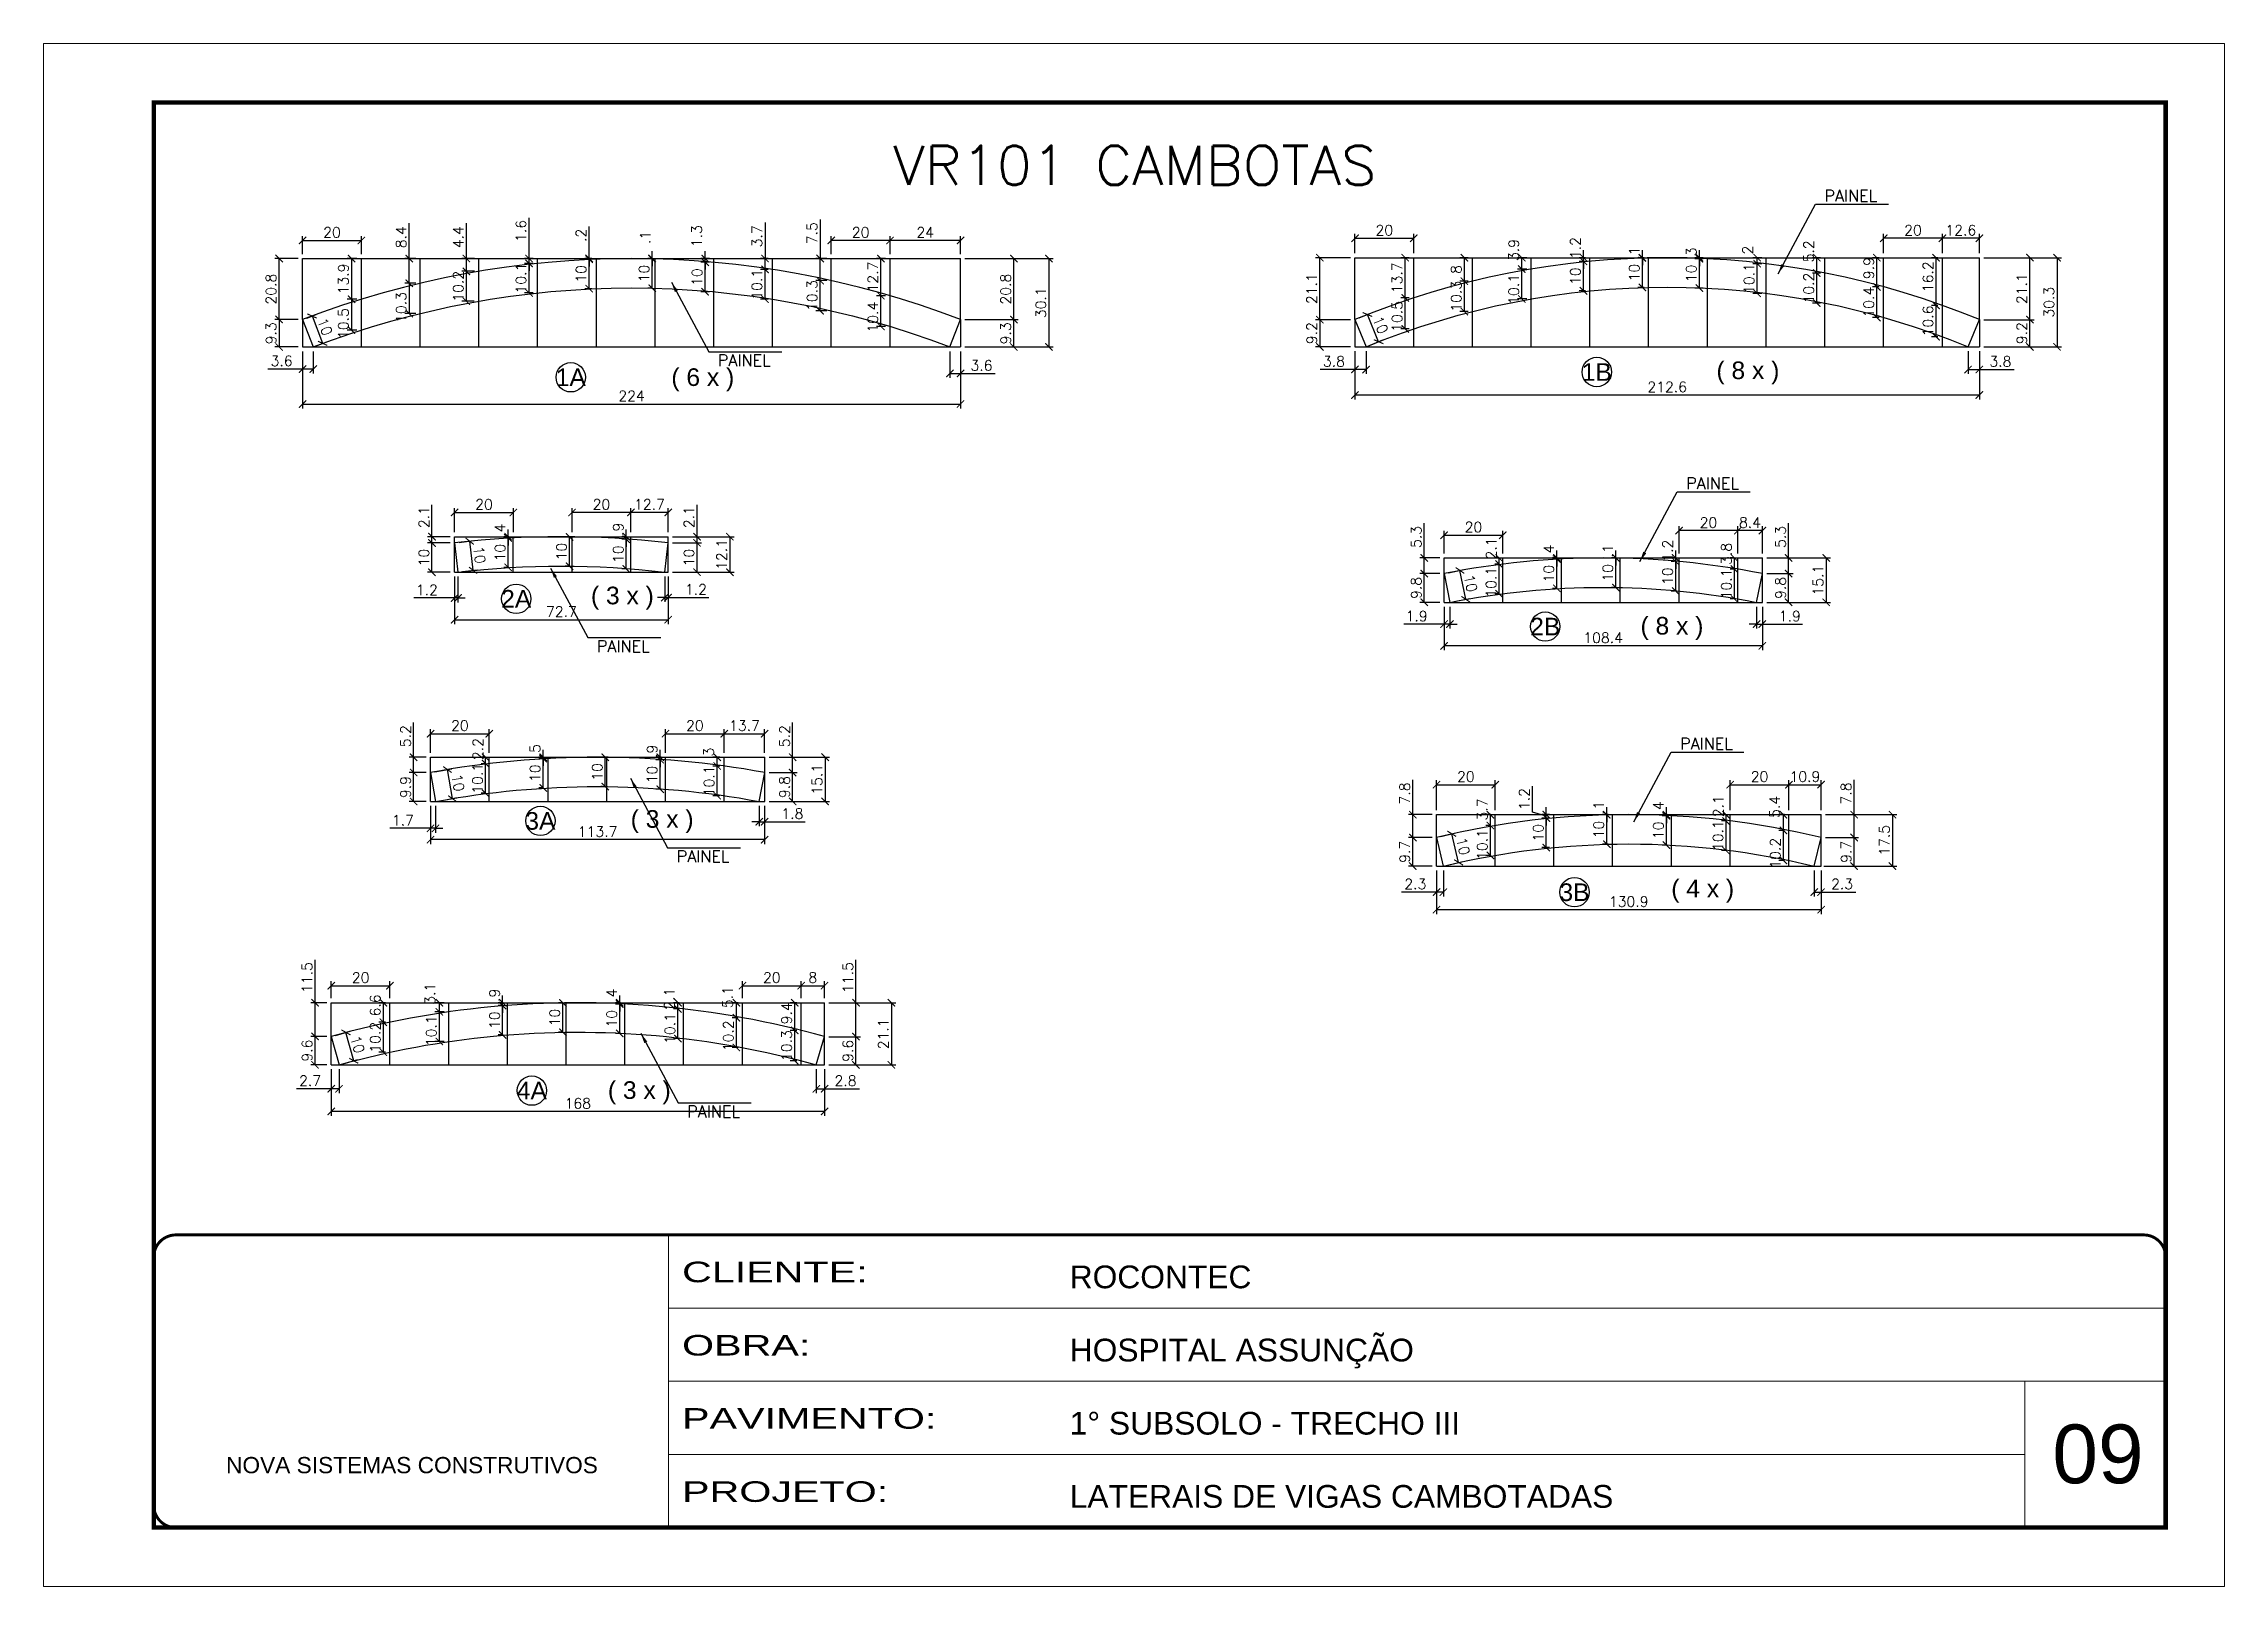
# Model space of a CAD drawing. Extents: x 2582 to 11841, y -26396 to 2611.
# Drawn here: x 2582 to 4067, y -1127 to -77 of the extents above; entities that cross this region are included whole.
import ezdxf
from ezdxf.enums import TextEntityAlignment as Align

# ---------------------------------------------------------------- set-up
doc = ezdxf.new("R2010")
doc.units = 0
doc.linetypes.add('CONTINUO', pattern=[0])
doc.linetypes.add('DASHED', pattern=[0.75, 0.5, -0.25])
for name, color, linetype, lineweight in [('CARIMBO', 255, 'Continuous', 9), ('Folhas', 255, 'Continuous', 9), ('SARRAFO DE PRESSAO', 251, 'DASHED', 9), ('Texto Seção', 7, 'Continuous', 15)]:
    doc.layers.add(name, color=color, linetype=linetype, lineweight=lineweight)
for name, color, linetype in [('COTA', 241, 'Continuous'), ('Painéis', 200, 'Continuous'), ('Romaneio', 10, 'Continuous')]:
    doc.layers.add(name, color=color, linetype=linetype)
doc.styles.add('ARIAL', font='arial.ttf')
doc.styles.add('COTA TECNICA', font='techl___.ttf', dxfattribs={"height": 10})
doc.styles.add('REGUA-120', font='ROMANS.shx', dxfattribs={"height": 15})
doc.styles.add('Romans', font='romans.shx')
doc.styles.add('Tecnologia', font='')
doc.styles.get('Tecnologia').set_extended_font_data('Forgotten Futurist')
doc.dimstyles.new('Cota Seção (2x)', dxfattribs={"dimtxt": 7, "dimasz": 5, "dimexe": 3, "dimexo": 3, "dimgap": 2, "dimtad": 3, "dimdec": 1, "dimlfac": 0.5, "dimzin": 12, "dimdsep": 46, "dimtxsty": 'Romans', "dimblk": 'ARCHTICK', "dimcen": 0, "dimclrd": 4, "dimclre": 4, "dimclrt": 1, "dimadec": 1, "dimazin": 3, "dimtfac": 1, "dimtdec": 1, "dimtmove": 0, "dimatfit": 3, "dimldrblk": 'OBLIQUE', "dimfxl": 1, "dimtolj": 1, "dimtzin": 12, "dimarcsym": 0})
doc.dimstyles.new('PAINEL', dxfattribs={"dimtxt": 10, "dimasz": 3, "dimexe": 3, "dimexo": 3, "dimgap": 3, "dimtad": 1, "dimdec": 1, "dimzin": 12, "dimdsep": 46, "dimtxsty": 'COTA TECNICA', "dimblk1": 'OBLIQUE', "dimblk2": 'OBLIQUE', "dimsah": 1, "dimcen": 0.9, "dimclrd": 4, "dimclre": 4, "dimclrt": 240, "dimadec": 1, "dimazin": 3, "dimtfac": 1, "dimtdec": 1, "dimtmove": 0, "dimatfit": 3, "dimfxl": 1, "dimtolj": 1, "dimtzin": 12, "dimarcsym": 0})

msp = doc.modelspace()

# ---------------------------------------------------------------- texts
at = {"color": 240, "char_height": 8, "style": 'Romans'}
for insert, attachment_point in [((3830.22, -184.84), 9), ((3076.67, -288.9), 3), ((3736.14, -380.6), 9), ((2994.33, -483.47), 3), ((3731.93, -557.77), 9), ((3048.68, -626.46), 3), ((3055.87, -800.11), 3)]:
    msp.add_mtext('\\A1;PAINEL', dxfattribs=dict(at, insert=insert, attachment_point=attachment_point))
at = {"layer": 'CARIMBO', "style": 'ARIAL'}
msp.add_text('09', height=40, dxfattribs=at).set_placement((3949.49, -1057.18))
at = {"layer": 'Romaneio', "color": 255, "linetype": 'ByBlock', "style": 'ARIAL'}
for s, p in [('1B', (3639.29, -300.82)), ('( 8 x )', (3742.17, -299.66)), ('1A', (2940.61, -304.42)), ('( 6 x )', (3030.51, -304.31)), ('2A', (2903.45, -455.2)), ('( 3 x )', (2975.74, -452.92)), ('2B', (3604.16, -474.08)), ('( 8 x )', (3690.45, -473.52)), ('3A', (2919.92, -606.35)), ('( 3 x )', (3002.82, -605.02)), ('3B', (3624.1, -654.87)), ('( 4 x )', (3711.38, -652.36)), ('4A', (2914.11, -789.91)), ('( 3 x )', (2987.27, -789.56))]:
    msp.add_text(s, height=12, dxfattribs=at).set_placement(p, align=Align.MIDDLE_CENTER)
at = {"layer": 'Texto Seção', "style": 'REGUA-120', "width": 1.05}
msp.add_text('VR101 CAMBOTAS', height=26.5859, dxfattribs=at).set_placement((3160.12, -173.47))

# ---------------------------------------------------------------- blocks, each defined once
blk = doc.blocks.new('9999999999')
at = {"color": 30, "linetype": 'CONTINUO'}
for p, q in [((98564.6, 34230.2), (98564.6, 34429.4)), ((98564.6, 34379.6), (99584, 34379.6)), ((98564.6, 34329.8), (99488, 34329.8)), ((99584, 34329.8), (99488, 34329.8)), ((99488, 34329.8), (99488, 34230.2)), ((98564.6, 34280), (99488, 34280))]:
    blk.add_line(p, q, dxfattribs=at)
at = {"color": 30, "linetype": 'CONTINUO', "const_width": 2}
blk.add_lwpolyline([(99584, 34230.2), (99584, 34414.4, 0.414214), (99569, 34429.4), (98229, 34429.4, 0.414214), (98214, 34414.4), (98214, 34245.2, 0.414214), (98229, 34230.2), (99584, 34230.2)], format="xyb", dxfattribs=at)
at = {"layer": 'Folhas'}
blk.add_lwpolyline([(98139, 34190.2), (99624, 34190.2), (99624, 35240.2), (98139, 35240.2)], close=True, dxfattribs=at)
at = {"layer": 'Folhas', "color": 30, "const_width": 3}
blk.add_lwpolyline([(98214, 34230.2), (99584, 34230.2), (99584, 35200.2), (98214, 35200.2)], close=True, dxfattribs=at)
at = {"color": 7, "linetype": 'Continuous', "ltscale": 5, "style": 'ARIAL'}
for s, height, p in [('ROCONTEC', 15.48, (98837.7, 34393.1)), ('HOSPITAL ASSUNÇÃO', 15.483, (98837.7, 34343.3)), ('1° SUBSOLO - TRECHO III', 15.483, (98837.7, 34293.5)), ('NOVA SISTEMAS CONSTRUTIVOS', 11.059, (98263.2, 34267.2)), ('LATERAIS DE VIGAS CAMBOTADAS', 15.483, (98837.7, 34243.7))]:
    blk.add_text(s, height=height, dxfattribs=at).set_placement(p)
at = {"layer": 'Folhas', "color": 7, "style": 'Tecnologia', "width": 1.5}
for s, p in [('CLIENTE:', (98573.7, 34397.2)), ('OBRA:', (98573.7, 34347.3)), ('PAVIMENTO:', (98573.7, 34297.5)), ('PROJETO:', (98573.7, 34247.7))]:
    blk.add_text(s, height=14, dxfattribs=at).set_placement(p)
blk = doc.blocks.new('_ArchTick')
at = {"color": 0, "linetype": 'ByBlock', "const_width": 0.15}
blk.add_lwpolyline([(-0.5, -0.5), (0.5, 0.5)], dxfattribs=at)
blk = doc.blocks.new('*D166')
at = {"layer": 'COTA', "color": 4, "lineweight": -2, "transparency": 16777216}
blk.add_line((3209, -223.6), (3269.2, -223.6), dxfattribs=at)
at = {"layer": 'COTA', "color": 4, "linetype": 'ByBlock', "lineweight": -2, "transparency": 16777216}
for p, q in [((3266.2, -223.6), (3266.2, -283.8)), ((3209, -283.8), (3269.2, -283.8))]:
    blk.add_line(p, q, dxfattribs=at)
at = {"layer": 'Defpoints', "color": 0, "linetype": 'ByBlock', "transparency": 16777216}
for p in [(3206, -223.6), (3206, -283.8), (3266.2, -283.8)]:
    blk.add_point(p, dxfattribs=at)
at = {"layer": 'COTA', "color": 4, "linetype": 'ByBlock', "lineweight": -2, "transparency": 16777216, "xscale": 5, "yscale": 5, "zscale": 5}
for p, rotation in [((3266.2, -223.6), 90), ((3266.2, -283.8), 270)]:
    blk.add_blockref('_ArchTick', p, dxfattribs=dict(at, rotation=rotation))
at = {"layer": 'COTA', "color": 1, "linetype": 'ByBlock', "transparency": 16777216, "insert": (3260.7, -253.7), "char_height": 7, "attachment_point": 5, "rotation": 90, "style": 'Romans'}
blk.add_mtext('\\A1;30.1', dxfattribs=at)
blk = doc.blocks.new('_Oblique')
at = {"color": 0, "linetype": 'ByBlock', "lineweight": -2}
blk.add_line((-0.5, -0.5), (0.5, 0.5), dxfattribs=at)
blk = doc.blocks.new('*D187')
at = {"layer": 'COTA', "color": 4, "linetype": 'ByBlock', "lineweight": -2, "transparency": 16777216}
for p, q in [((2758, -286.8), (2758, -301.8)), ((2758, -298.8), (2734.3, -298.8)), ((2765.2, -298.8), (2758, -298.8))]:
    blk.add_line(p, q, dxfattribs=at)
at = {"layer": 'COTA', "color": 4, "lineweight": -2, "transparency": 16777216}
blk.add_line((2765.2, -286.8), (2765.2, -301.8), dxfattribs=at)
at = {"layer": 'Defpoints', "color": 0, "linetype": 'ByBlock', "transparency": 16777216}
for p in [(2758, -283.8), (2765.2, -283.8), (2758, -298.8)]:
    blk.add_point(p, dxfattribs=at)
at = {"layer": 'COTA', "color": 4, "linetype": 'ByBlock', "lineweight": -2, "transparency": 16777216, "xscale": 5, "yscale": 5, "zscale": 5, "rotation": 180}
blk.add_blockref('_ArchTick', (2758, -298.8), dxfattribs=at)
at = {"layer": 'COTA', "color": 4, "linetype": 'ByBlock', "lineweight": -2, "transparency": 16777216, "xscale": 5, "yscale": 5, "zscale": 5}
blk.add_blockref('_ArchTick', (2765.2, -298.8), dxfattribs=at)
at = {"layer": 'COTA', "color": 1, "linetype": 'ByBlock', "transparency": 16777216, "insert": (2743.7, -293.3), "char_height": 7, "attachment_point": 5, "style": 'Romans'}
blk.add_mtext('\\A1;3.6', dxfattribs=at)
blk = doc.blocks.new('*D188')
at = {"layer": 'COTA', "color": 4, "lineweight": -2, "transparency": 16777216}
blk.add_line((3198.8, -286.8), (3198.8, -304.8), dxfattribs=at)
at = {"layer": 'COTA', "color": 4, "linetype": 'ByBlock', "lineweight": -2, "transparency": 16777216}
for p, q in [((3206, -286.8), (3206, -304.8)), ((3198.8, -301.8), (3206, -301.8)), ((3206, -301.8), (3229.7, -301.8))]:
    blk.add_line(p, q, dxfattribs=at)
at = {"layer": 'Defpoints', "color": 0, "linetype": 'ByBlock', "transparency": 16777216}
for p in [(3198.8, -283.8), (3206, -283.8), (3206, -301.8)]:
    blk.add_point(p, dxfattribs=at)
at = {"layer": 'COTA', "color": 4, "linetype": 'ByBlock', "lineweight": -2, "transparency": 16777216, "xscale": 5, "yscale": 5, "zscale": 5, "rotation": 180}
blk.add_blockref('_ArchTick', (3198.8, -301.8), dxfattribs=at)
at = {"layer": 'COTA', "color": 4, "linetype": 'ByBlock', "lineweight": -2, "transparency": 16777216, "xscale": 5, "yscale": 5, "zscale": 5}
blk.add_blockref('_ArchTick', (3206, -301.8), dxfattribs=at)
at = {"layer": 'COTA', "color": 1, "linetype": 'ByBlock', "transparency": 16777216, "insert": (3220.3, -296.3), "char_height": 7, "attachment_point": 5, "style": 'Romans'}
blk.add_mtext('\\A1;3.6', dxfattribs=at)
blk = doc.blocks.new('*D198')
at = {"layer": 'COTA', "color": 4, "linetype": 'ByBlock', "lineweight": -2, "transparency": 16777216}
for p, q in [((3209, -265.1), (3245.3, -265.1)), ((3242.3, -283.8), (3242.3, -265.1))]:
    blk.add_line(p, q, dxfattribs=at)
at = {"layer": 'COTA', "color": 4, "lineweight": -2, "transparency": 16777216}
blk.add_line((3209, -283.8), (3245.3, -283.8), dxfattribs=at)
at = {"layer": 'Defpoints', "color": 0, "linetype": 'ByBlock', "transparency": 16777216}
for p in [(3206, -265.1), (3242.3, -265.1), (3206, -283.8)]:
    blk.add_point(p, dxfattribs=at)
at = {"layer": 'COTA', "color": 4, "linetype": 'ByBlock', "lineweight": -2, "transparency": 16777216, "xscale": 5, "yscale": 5, "zscale": 5}
for p, rotation in [((3242.3, -265.1), 90), ((3242.3, -283.8), 270)]:
    blk.add_blockref('_ArchTick', p, dxfattribs=dict(at, rotation=rotation))
at = {"layer": 'COTA', "color": 1, "linetype": 'ByBlock', "transparency": 16777216, "insert": (3236.8, -274.5), "char_height": 7, "attachment_point": 5, "rotation": 90, "style": 'Romans'}
blk.add_mtext('\\A1;9.3', dxfattribs=at)
blk = doc.blocks.new('*D199')
at = {"layer": 'COTA', "color": 4, "linetype": 'ByBlock', "lineweight": -2, "transparency": 16777216}
for p, q in [((3209, -223.6), (3245.3, -223.6)), ((3242.3, -265.1), (3242.3, -223.6))]:
    blk.add_line(p, q, dxfattribs=at)
at = {"layer": 'COTA', "color": 4, "lineweight": -2, "transparency": 16777216}
blk.add_line((3209, -265.1), (3245.3, -265.1), dxfattribs=at)
at = {"layer": 'Defpoints', "color": 0, "linetype": 'ByBlock', "transparency": 16777216}
for p in [(3206, -223.6), (3242.3, -223.6), (3206, -265.1)]:
    blk.add_point(p, dxfattribs=at)
at = {"layer": 'COTA', "color": 4, "linetype": 'ByBlock', "lineweight": -2, "transparency": 16777216, "xscale": 5, "yscale": 5, "zscale": 5}
for p, rotation in [((3242.3, -223.6), 90), ((3242.3, -265.1), 270)]:
    blk.add_blockref('_ArchTick', p, dxfattribs=dict(at, rotation=rotation))
at = {"layer": 'COTA', "color": 1, "linetype": 'ByBlock', "transparency": 16777216, "insert": (3236.8, -244.4), "char_height": 7, "attachment_point": 5, "rotation": 90, "style": 'Romans'}
blk.add_mtext('\\A1;20.8', dxfattribs=at)
blk = doc.blocks.new('*D200')
at = {"layer": 'COTA', "color": 4, "linetype": 'ByBlock', "lineweight": -2, "transparency": 16777216}
for p, q in [((2755, -223.6), (2739, -223.6)), ((2742, -265.1), (2742, -223.6))]:
    blk.add_line(p, q, dxfattribs=at)
at = {"layer": 'COTA', "color": 4, "lineweight": -2, "transparency": 16777216}
blk.add_line((2755, -265.1), (2739, -265.1), dxfattribs=at)
at = {"layer": 'Defpoints', "color": 0, "linetype": 'ByBlock', "transparency": 16777216}
for p in [(2742, -223.6), (2758, -223.6), (2758, -265.1)]:
    blk.add_point(p, dxfattribs=at)
at = {"layer": 'COTA', "color": 4, "linetype": 'ByBlock', "lineweight": -2, "transparency": 16777216, "xscale": 5, "yscale": 5, "zscale": 5}
for p, rotation in [((2742, -223.6), 90), ((2742, -265.1), 270)]:
    blk.add_blockref('_ArchTick', p, dxfattribs=dict(at, rotation=rotation))
at = {"layer": 'COTA', "color": 1, "linetype": 'ByBlock', "transparency": 16777216, "insert": (2736.5, -244.4), "char_height": 7, "attachment_point": 5, "rotation": 90, "style": 'Romans'}
blk.add_mtext('\\A1;20.8', dxfattribs=at)
blk = doc.blocks.new('*D201')
at = {"layer": 'COTA', "color": 4, "lineweight": -2, "transparency": 16777216}
blk.add_line((2755, -265.1), (2739, -265.1), dxfattribs=at)
at = {"layer": 'COTA', "color": 4, "linetype": 'ByBlock', "lineweight": -2, "transparency": 16777216}
for p, q in [((2742, -265.1), (2742, -283.8)), ((2755, -283.8), (2739, -283.8))]:
    blk.add_line(p, q, dxfattribs=at)
at = {"layer": 'Defpoints', "color": 0, "linetype": 'ByBlock', "transparency": 16777216}
for p in [(2758, -265.1), (2742, -283.8), (2758, -283.8)]:
    blk.add_point(p, dxfattribs=at)
at = {"layer": 'COTA', "color": 4, "linetype": 'ByBlock', "lineweight": -2, "transparency": 16777216, "xscale": 5, "yscale": 5, "zscale": 5}
for p, rotation in [((2742, -265.1), 90), ((2742, -283.8), 270)]:
    blk.add_blockref('_ArchTick', p, dxfattribs=dict(at, rotation=rotation))
at = {"layer": 'COTA', "color": 1, "linetype": 'ByBlock', "transparency": 16777216, "insert": (2736.5, -274.5), "char_height": 7, "attachment_point": 5, "rotation": 90, "style": 'Romans'}
blk.add_mtext('\\A1;9.3', dxfattribs=at)
blk = doc.blocks.new('*D42')
at = {"layer": 'COTA', "color": 4, "lineweight": -2, "transparency": 16777216}
blk.add_line((2758, -286.8), (2758, -325.6), dxfattribs=at)
at = {"layer": 'COTA', "color": 4, "linetype": 'ByBlock', "lineweight": -2, "transparency": 16777216}
for p, q in [((3206, -286.8), (3206, -325.6)), ((2758, -322.6), (3206, -322.6))]:
    blk.add_line(p, q, dxfattribs=at)
at = {"layer": 'Defpoints', "color": 0, "linetype": 'ByBlock', "transparency": 16777216}
for p in [(2758, -283.8), (3206, -283.8), (3206, -322.6)]:
    blk.add_point(p, dxfattribs=at)
at = {"layer": 'COTA', "color": 4, "linetype": 'ByBlock', "lineweight": -2, "transparency": 16777216, "xscale": 5, "yscale": 5, "zscale": 5, "rotation": 180}
blk.add_blockref('_ArchTick', (2758, -322.6), dxfattribs=at)
at = {"layer": 'COTA', "color": 4, "linetype": 'ByBlock', "lineweight": -2, "transparency": 16777216, "xscale": 5, "yscale": 5, "zscale": 5}
blk.add_blockref('_ArchTick', (3206, -322.6), dxfattribs=at)
at = {"layer": 'COTA', "color": 1, "linetype": 'ByBlock', "transparency": 16777216, "insert": (2982, -317.1), "char_height": 7, "attachment_point": 5, "style": 'Romans'}
blk.add_mtext('\\A1;224', dxfattribs=at)
blk = doc.blocks.new('*D202')
at = {"layer": 'COTA', "color": 4, "lineweight": -2, "transparency": 16777216}
blk.add_line((2760.8, -264.1), (2767.2, -261.6), dxfattribs=at)
at = {"layer": 'COTA', "color": 4, "linetype": 'ByBlock', "lineweight": -2, "transparency": 16777216}
for p, q in [((2764.4, -262.7), (2771.6, -281.3)), ((2768, -282.7), (2774.4, -280.3))]:
    blk.add_line(p, q, dxfattribs=at)
at = {"layer": 'Defpoints', "color": 0, "linetype": 'ByBlock', "transparency": 16777216}
for p in [(2758, -265.1), (2771.6, -281.3), (2765.2, -283.8)]:
    blk.add_point(p, dxfattribs=at)
at = {"layer": 'COTA', "color": 4, "linetype": 'ByBlock', "lineweight": -2, "transparency": 16777216, "xscale": 5, "yscale": 5, "zscale": 5}
for p, rotation in [((2764.4, -262.7), 111.0084524890957), ((2771.6, -281.3), 291.0084524890956)]:
    blk.add_blockref('_ArchTick', p, dxfattribs=dict(at, rotation=rotation))
at = {"layer": 'COTA', "color": 1, "linetype": 'ByBlock', "transparency": 16777216, "insert": (2773.2, -270), "char_height": 7, "attachment_point": 5, "rotation": 291.0085, "style": 'Romans'}
blk.add_mtext('\\A1;10', dxfattribs=at)
blk = doc.blocks.new('*D203')
at = {"layer": 'COTA', "color": 4, "lineweight": -2, "transparency": 16777216}
blk.add_line((3902.8, -223), (3955.7, -223), dxfattribs=at)
at = {"layer": 'COTA', "color": 4, "linetype": 'ByBlock', "lineweight": -2, "transparency": 16777216}
for p, q in [((3952.7, -223), (3952.7, -283.7)), ((3902.8, -283.7), (3955.7, -283.7))]:
    blk.add_line(p, q, dxfattribs=at)
at = {"layer": 'Defpoints', "color": 0, "linetype": 'ByBlock', "transparency": 16777216}
for p in [(3899.8, -223), (3899.8, -283.7), (3952.7, -283.7)]:
    blk.add_point(p, dxfattribs=at)
at = {"layer": 'COTA', "color": 4, "linetype": 'ByBlock', "lineweight": -2, "transparency": 16777216, "xscale": 5, "yscale": 5, "zscale": 5}
for p, rotation in [((3952.7, -223), 90), ((3952.7, -283.7), 270)]:
    blk.add_blockref('_ArchTick', p, dxfattribs=dict(at, rotation=rotation))
at = {"layer": 'COTA', "color": 1, "linetype": 'ByBlock', "transparency": 16777216, "insert": (3947.2, -253.3), "char_height": 7, "attachment_point": 5, "rotation": 90, "style": 'Romans'}
blk.add_mtext('\\A1;30.3', dxfattribs=at)
blk = doc.blocks.new('*D204')
at = {"layer": 'COTA', "color": 4, "linetype": 'ByBlock', "lineweight": -2, "transparency": 16777216}
for p, q in [((3474.6, -286.7), (3474.6, -302.1)), ((3474.6, -299.1), (3450.9, -299.1)), ((3482.2, -299.1), (3474.6, -299.1))]:
    blk.add_line(p, q, dxfattribs=at)
at = {"layer": 'COTA', "color": 4, "lineweight": -2, "transparency": 16777216}
blk.add_line((3482.2, -286.7), (3482.2, -302.1), dxfattribs=at)
at = {"layer": 'Defpoints', "color": 0, "linetype": 'ByBlock', "transparency": 16777216}
for p in [(3474.6, -283.7), (3482.2, -283.7), (3474.6, -299.1)]:
    blk.add_point(p, dxfattribs=at)
at = {"layer": 'COTA', "color": 4, "linetype": 'ByBlock', "lineweight": -2, "transparency": 16777216, "xscale": 5, "yscale": 5, "zscale": 5, "rotation": 180}
blk.add_blockref('_ArchTick', (3474.6, -299.1), dxfattribs=at)
at = {"layer": 'COTA', "color": 4, "linetype": 'ByBlock', "lineweight": -2, "transparency": 16777216, "xscale": 5, "yscale": 5, "zscale": 5}
blk.add_blockref('_ArchTick', (3482.2, -299.1), dxfattribs=at)
at = {"layer": 'COTA', "color": 1, "linetype": 'ByBlock', "transparency": 16777216, "insert": (3460.3, -293.6), "char_height": 7, "attachment_point": 5, "style": 'Romans'}
blk.add_mtext('\\A1;3.8', dxfattribs=at)
blk = doc.blocks.new('*D209')
at = {"layer": 'COTA', "color": 4, "lineweight": -2, "transparency": 16777216}
blk.add_line((3892.1, -286.7), (3892.1, -302.1), dxfattribs=at)
at = {"layer": 'COTA', "color": 4, "linetype": 'ByBlock', "lineweight": -2, "transparency": 16777216}
for p, q in [((3899.8, -286.7), (3899.8, -302.1)), ((3892.1, -299.1), (3899.8, -299.1)), ((3899.8, -299.1), (3923.4, -299.1))]:
    blk.add_line(p, q, dxfattribs=at)
at = {"layer": 'Defpoints', "color": 0, "linetype": 'ByBlock', "transparency": 16777216}
for p in [(3892.1, -283.7), (3899.8, -283.7), (3899.8, -299.1)]:
    blk.add_point(p, dxfattribs=at)
at = {"layer": 'COTA', "color": 4, "linetype": 'ByBlock', "lineweight": -2, "transparency": 16777216, "xscale": 5, "yscale": 5, "zscale": 5, "rotation": 180}
blk.add_blockref('_ArchTick', (3892.1, -299.1), dxfattribs=at)
at = {"layer": 'COTA', "color": 4, "linetype": 'ByBlock', "lineweight": -2, "transparency": 16777216, "xscale": 5, "yscale": 5, "zscale": 5}
blk.add_blockref('_ArchTick', (3899.8, -299.1), dxfattribs=at)
at = {"layer": 'COTA', "color": 1, "linetype": 'ByBlock', "transparency": 16777216, "insert": (3914.1, -293.6), "char_height": 7, "attachment_point": 5, "style": 'Romans'}
blk.add_mtext('\\A1;3.8', dxfattribs=at)
blk = doc.blocks.new('*D115')
at = {"layer": 'COTA', "color": 4, "linetype": 'ByBlock', "lineweight": -2, "transparency": 16777216}
for p, q in [((3902.8, -223), (3937.2, -223)), ((3934.2, -265.2), (3934.2, -223))]:
    blk.add_line(p, q, dxfattribs=at)
at = {"layer": 'COTA', "color": 4, "lineweight": -2, "transparency": 16777216}
blk.add_line((3902.8, -265.2), (3937.2, -265.2), dxfattribs=at)
at = {"layer": 'Defpoints', "color": 0, "linetype": 'ByBlock', "transparency": 16777216}
for p in [(3899.8, -223), (3934.2, -223), (3899.8, -265.2)]:
    blk.add_point(p, dxfattribs=at)
at = {"layer": 'COTA', "color": 4, "linetype": 'ByBlock', "lineweight": -2, "transparency": 16777216, "xscale": 5, "yscale": 5, "zscale": 5}
for p, rotation in [((3934.2, -223), 90), ((3934.2, -265.2), 270)]:
    blk.add_blockref('_ArchTick', p, dxfattribs=dict(at, rotation=rotation))
at = {"layer": 'COTA', "color": 1, "linetype": 'ByBlock', "transparency": 16777216, "insert": (3928.7, -244.1), "char_height": 7, "attachment_point": 5, "rotation": 90, "style": 'Romans'}
blk.add_mtext('\\A1;21.1', dxfattribs=at)
blk = doc.blocks.new('*D116')
at = {"layer": 'COTA', "color": 4, "linetype": 'ByBlock', "lineweight": -2, "transparency": 16777216}
for p, q in [((3902.8, -265.2), (3937.2, -265.2)), ((3934.2, -283.7), (3934.2, -265.2))]:
    blk.add_line(p, q, dxfattribs=at)
at = {"layer": 'COTA', "color": 4, "lineweight": -2, "transparency": 16777216}
blk.add_line((3902.8, -283.7), (3937.2, -283.7), dxfattribs=at)
at = {"layer": 'Defpoints', "color": 0, "linetype": 'ByBlock', "transparency": 16777216}
for p in [(3899.8, -265.2), (3934.2, -265.2), (3899.8, -283.7)]:
    blk.add_point(p, dxfattribs=at)
at = {"layer": 'COTA', "color": 4, "linetype": 'ByBlock', "lineweight": -2, "transparency": 16777216, "xscale": 5, "yscale": 5, "zscale": 5}
for p, rotation in [((3934.2, -265.2), 90), ((3934.2, -283.7), 270)]:
    blk.add_blockref('_ArchTick', p, dxfattribs=dict(at, rotation=rotation))
at = {"layer": 'COTA', "color": 1, "linetype": 'ByBlock', "transparency": 16777216, "insert": (3928.7, -274.4), "char_height": 7, "attachment_point": 5, "rotation": 90, "style": 'Romans'}
blk.add_mtext('\\A1;9.2', dxfattribs=at)
blk = doc.blocks.new('*D117')
at = {"layer": 'COTA', "color": 4, "linetype": 'ByBlock', "lineweight": -2, "transparency": 16777216}
for p, q in [((3471.6, -223), (3447.7, -223)), ((3450.7, -265.2), (3450.7, -223))]:
    blk.add_line(p, q, dxfattribs=at)
at = {"layer": 'COTA', "color": 4, "lineweight": -2, "transparency": 16777216}
blk.add_line((3471.6, -265.2), (3447.7, -265.2), dxfattribs=at)
at = {"layer": 'Defpoints', "color": 0, "linetype": 'ByBlock', "transparency": 16777216}
for p in [(3450.7, -223), (3474.6, -223), (3474.6, -265.2)]:
    blk.add_point(p, dxfattribs=at)
at = {"layer": 'COTA', "color": 4, "linetype": 'ByBlock', "lineweight": -2, "transparency": 16777216, "xscale": 5, "yscale": 5, "zscale": 5}
for p, rotation in [((3450.7, -223), 90), ((3450.7, -265.2), 270)]:
    blk.add_blockref('_ArchTick', p, dxfattribs=dict(at, rotation=rotation))
at = {"layer": 'COTA', "color": 1, "linetype": 'ByBlock', "transparency": 16777216, "insert": (3445.2, -244.1), "char_height": 7, "attachment_point": 5, "rotation": 90, "style": 'Romans'}
blk.add_mtext('\\A1;21.1', dxfattribs=at)
blk = doc.blocks.new('*D118')
at = {"layer": 'COTA', "color": 4, "lineweight": -2, "transparency": 16777216}
blk.add_line((3471.6, -265.2), (3447.7, -265.2), dxfattribs=at)
at = {"layer": 'COTA', "color": 4, "linetype": 'ByBlock', "lineweight": -2, "transparency": 16777216}
for p, q in [((3450.7, -265.2), (3450.7, -283.7)), ((3471.6, -283.7), (3447.7, -283.7))]:
    blk.add_line(p, q, dxfattribs=at)
at = {"layer": 'Defpoints', "color": 0, "linetype": 'ByBlock', "transparency": 16777216}
for p in [(3474.6, -265.2), (3450.7, -283.7), (3474.6, -283.7)]:
    blk.add_point(p, dxfattribs=at)
at = {"layer": 'COTA', "color": 4, "linetype": 'ByBlock', "lineweight": -2, "transparency": 16777216, "xscale": 5, "yscale": 5, "zscale": 5}
for p, rotation in [((3450.7, -265.2), 90), ((3450.7, -283.7), 270)]:
    blk.add_blockref('_ArchTick', p, dxfattribs=dict(at, rotation=rotation))
at = {"layer": 'COTA', "color": 1, "linetype": 'ByBlock', "transparency": 16777216, "insert": (3445.2, -274.4), "char_height": 7, "attachment_point": 5, "rotation": 90, "style": 'Romans'}
blk.add_mtext('\\A1;9.2', dxfattribs=at)
blk = doc.blocks.new('*D119')
at = {"layer": 'COTA', "color": 4, "linetype": 'ByBlock', "lineweight": -2, "transparency": 16777216}
for p, q in [((3477.4, -264), (3485.9, -260.5)), ((3490.7, -280.2), (3483.1, -261.7))]:
    blk.add_line(p, q, dxfattribs=at)
at = {"layer": 'COTA', "color": 4, "lineweight": -2, "transparency": 16777216}
blk.add_line((3485, -282.5), (3493.5, -279), dxfattribs=at)
at = {"layer": 'Defpoints', "color": 0, "linetype": 'ByBlock', "transparency": 16777216}
for p in [(3474.6, -265.2), (3483.1, -261.7), (3482.2, -283.7)]:
    blk.add_point(p, dxfattribs=at)
at = {"layer": 'COTA', "color": 4, "linetype": 'ByBlock', "lineweight": -2, "transparency": 16777216, "xscale": 5, "yscale": 5, "zscale": 5}
for p, rotation in [((3483.1, -261.7), 112.4289528342819), ((3490.7, -280.2), 292.4289528342819)]:
    blk.add_blockref('_ArchTick', p, dxfattribs=dict(at, rotation=rotation))
at = {"layer": 'COTA', "color": 1, "linetype": 'ByBlock', "transparency": 16777216, "insert": (3492, -268.8), "char_height": 7, "attachment_point": 5, "rotation": 292.429, "style": 'Romans'}
blk.add_mtext('\\A1;10', dxfattribs=at)
blk = doc.blocks.new('*D27')
at = {"layer": 'COTA', "color": 4, "linetype": 'ByBlock', "lineweight": -2, "transparency": 16777216}
for p, q in [((3009.9, -417.1), (3029.6, -417.1)), ((3026.6, -437.1), (3026.6, -417.1))]:
    blk.add_line(p, q, dxfattribs=at)
at = {"layer": 'COTA', "color": 4, "lineweight": -2, "transparency": 16777216}
blk.add_line((3009.9, -437.1), (3029.6, -437.1), dxfattribs=at)
at = {"layer": 'Defpoints', "color": 0, "linetype": 'ByBlock', "transparency": 16777216}
for p in [(3006.9, -417.1), (3026.6, -417.1), (3006.9, -437.1)]:
    blk.add_point(p, dxfattribs=at)
at = {"layer": 'COTA', "color": 4, "linetype": 'ByBlock', "lineweight": -2, "transparency": 16777216, "xscale": 5, "yscale": 5, "zscale": 5}
for p, rotation in [((3026.6, -417.1), 90), ((3026.6, -437.1), 270)]:
    blk.add_blockref('_ArchTick', p, dxfattribs=dict(at, rotation=rotation))
at = {"layer": 'COTA', "color": 1, "linetype": 'ByBlock', "transparency": 16777216, "insert": (3021.1, -427.1), "char_height": 7, "attachment_point": 5, "rotation": 90, "style": 'Romans'}
blk.add_mtext('\\A1;10', dxfattribs=at)
blk = doc.blocks.new('*D122')
at = {"layer": 'COTA', "color": 4, "linetype": 'ByBlock', "lineweight": -2, "transparency": 16777216}
for p, q in [((3026.6, -412.9), (3026.6, -391.3)), ((3009.9, -412.9), (3029.6, -412.9)), ((3026.6, -417.1), (3026.6, -412.9))]:
    blk.add_line(p, q, dxfattribs=at)
at = {"layer": 'COTA', "color": 4, "lineweight": -2, "transparency": 16777216}
blk.add_line((3009.9, -417.1), (3029.6, -417.1), dxfattribs=at)
at = {"layer": 'Defpoints', "color": 0, "linetype": 'ByBlock', "transparency": 16777216}
for p in [(3006.9, -412.9), (3026.6, -412.9), (3006.9, -417.1)]:
    blk.add_point(p, dxfattribs=at)
at = {"layer": 'COTA', "color": 4, "linetype": 'ByBlock', "lineweight": -2, "transparency": 16777216, "xscale": 5, "yscale": 5, "zscale": 5}
for p, rotation in [((3026.6, -412.9), 90), ((3026.6, -417.1), 270)]:
    blk.add_blockref('_ArchTick', p, dxfattribs=dict(at, rotation=rotation))
at = {"layer": 'COTA', "color": 1, "linetype": 'ByBlock', "transparency": 16777216, "insert": (3021.1, -399.6), "char_height": 7, "attachment_point": 5, "rotation": 90, "style": 'Romans'}
blk.add_mtext('\\A1;2.1', dxfattribs=at)
blk = doc.blocks.new('*D28')
at = {"layer": 'COTA', "color": 4, "lineweight": -2, "transparency": 16777216}
blk.add_line((3009.9, -412.9), (3051.9, -412.9), dxfattribs=at)
at = {"layer": 'COTA', "color": 4, "linetype": 'ByBlock', "lineweight": -2, "transparency": 16777216}
for p, q in [((3048.9, -412.9), (3048.9, -437.1)), ((3009.9, -437.1), (3051.9, -437.1))]:
    blk.add_line(p, q, dxfattribs=at)
at = {"layer": 'Defpoints', "color": 0, "linetype": 'ByBlock', "transparency": 16777216}
for p in [(3006.9, -412.9), (3006.9, -437.1), (3048.9, -437.1)]:
    blk.add_point(p, dxfattribs=at)
at = {"layer": 'COTA', "color": 4, "linetype": 'ByBlock', "lineweight": -2, "transparency": 16777216, "xscale": 5, "yscale": 5, "zscale": 5}
for p, rotation in [((3048.9, -412.9), 90), ((3048.9, -437.1), 270)]:
    blk.add_blockref('_ArchTick', p, dxfattribs=dict(at, rotation=rotation))
at = {"layer": 'COTA', "color": 1, "linetype": 'ByBlock', "transparency": 16777216, "insert": (3043.4, -425), "char_height": 7, "attachment_point": 5, "rotation": 90, "style": 'Romans'}
blk.add_mtext('\\A1;12.1', dxfattribs=at)
blk = doc.blocks.new('*D29')
at = {"layer": 'COTA', "color": 4, "linetype": 'ByBlock', "lineweight": -2, "transparency": 16777216}
for p, q in [((2858.5, -417.1), (2843.1, -417.1)), ((2846.1, -437.1), (2846.1, -417.1))]:
    blk.add_line(p, q, dxfattribs=at)
at = {"layer": 'COTA', "color": 4, "lineweight": -2, "transparency": 16777216}
blk.add_line((2858.5, -437.1), (2843.1, -437.1), dxfattribs=at)
at = {"layer": 'Defpoints', "color": 0, "linetype": 'ByBlock', "transparency": 16777216}
for p in [(2846.1, -417.1), (2861.5, -417.1), (2861.5, -437.1)]:
    blk.add_point(p, dxfattribs=at)
at = {"layer": 'COTA', "color": 4, "linetype": 'ByBlock', "lineweight": -2, "transparency": 16777216, "xscale": 5, "yscale": 5, "zscale": 5}
for p, rotation in [((2846.1, -417.1), 90), ((2846.1, -437.1), 270)]:
    blk.add_blockref('_ArchTick', p, dxfattribs=dict(at, rotation=rotation))
at = {"layer": 'COTA', "color": 1, "linetype": 'ByBlock', "transparency": 16777216, "insert": (2840.6, -427.1), "char_height": 7, "attachment_point": 5, "rotation": 90, "style": 'Romans'}
blk.add_mtext('\\A1;10', dxfattribs=at)
blk = doc.blocks.new('*D124')
at = {"layer": 'COTA', "color": 4, "linetype": 'ByBlock', "lineweight": -2, "transparency": 16777216}
for p, q in [((2846.1, -412.9), (2846.1, -391.3)), ((2858.5, -412.9), (2843.1, -412.9)), ((2846.1, -417.2), (2846.1, -412.9))]:
    blk.add_line(p, q, dxfattribs=at)
at = {"layer": 'COTA', "color": 4, "lineweight": -2, "transparency": 16777216}
blk.add_line((2858.5, -417.2), (2843.1, -417.2), dxfattribs=at)
at = {"layer": 'Defpoints', "color": 0, "linetype": 'ByBlock', "transparency": 16777216}
for p in [(2846.1, -412.9), (2861.5, -412.9), (2861.5, -417.2)]:
    blk.add_point(p, dxfattribs=at)
at = {"layer": 'COTA', "color": 4, "linetype": 'ByBlock', "lineweight": -2, "transparency": 16777216, "xscale": 5, "yscale": 5, "zscale": 5}
for p, rotation in [((2846.1, -412.9), 90), ((2846.1, -417.2), 270)]:
    blk.add_blockref('_ArchTick', p, dxfattribs=dict(at, rotation=rotation))
at = {"layer": 'COTA', "color": 1, "linetype": 'ByBlock', "transparency": 16777216, "insert": (2840.6, -399.6), "char_height": 7, "attachment_point": 5, "rotation": 90, "style": 'Romans'}
blk.add_mtext('\\A1;2.1', dxfattribs=at)
blk = doc.blocks.new('*D128')
at = {"layer": 'COTA', "color": 4, "linetype": 'ByBlock', "lineweight": -2, "transparency": 16777216}
for p, q in [((2861.5, -440.1), (2861.5, -457.6)), ((2861.5, -454.6), (2833.8, -454.6)), ((2863.8, -454.6), (2861.5, -454.6)), ((2863.8, -454.6), (2868.8, -454.6))]:
    blk.add_line(p, q, dxfattribs=at)
at = {"layer": 'COTA', "color": 4, "lineweight": -2, "transparency": 16777216}
blk.add_line((2863.8, -440.1), (2863.8, -457.6), dxfattribs=at)
at = {"layer": 'Defpoints', "color": 0, "linetype": 'ByBlock', "transparency": 16777216}
for p in [(2861.5, -437.1), (2863.8, -437.1), (2861.5, -454.6)]:
    blk.add_point(p, dxfattribs=at)
at = {"layer": 'COTA', "color": 4, "linetype": 'ByBlock', "lineweight": -2, "transparency": 16777216, "xscale": 5, "yscale": 5, "zscale": 5}
blk.add_blockref('_ArchTick', (2861.5, -454.6), dxfattribs=at)
at = {"layer": 'COTA', "color": 4, "linetype": 'ByBlock', "lineweight": -2, "transparency": 16777216, "xscale": 5, "yscale": 5, "zscale": 5, "rotation": 180}
blk.add_blockref('_ArchTick', (2863.8, -454.6), dxfattribs=at)
at = {"layer": 'COTA', "color": 1, "linetype": 'ByBlock', "transparency": 16777216, "insert": (2842.6, -449.1), "char_height": 7, "attachment_point": 5, "style": 'Romans'}
blk.add_mtext('\\A1;1.2', dxfattribs=at)
blk = doc.blocks.new('*D129')
at = {"layer": 'COTA', "color": 4, "lineweight": -2, "transparency": 16777216}
blk.add_line((3004.6, -440.1), (3004.6, -457.3), dxfattribs=at)
at = {"layer": 'COTA', "color": 4, "linetype": 'ByBlock', "lineweight": -2, "transparency": 16777216}
for p, q in [((3006.9, -440.1), (3006.9, -457.3)), ((3004.6, -454.3), (2999.6, -454.3)), ((3004.6, -454.3), (3006.9, -454.3)), ((3006.9, -454.3), (3034.6, -454.3))]:
    blk.add_line(p, q, dxfattribs=at)
at = {"layer": 'Defpoints', "color": 0, "linetype": 'ByBlock', "transparency": 16777216}
for p in [(3004.6, -437.1), (3006.9, -437.1), (3006.9, -454.3)]:
    blk.add_point(p, dxfattribs=at)
at = {"layer": 'COTA', "color": 4, "linetype": 'ByBlock', "lineweight": -2, "transparency": 16777216, "xscale": 5, "yscale": 5, "zscale": 5}
blk.add_blockref('_ArchTick', (3004.6, -454.3), dxfattribs=at)
at = {"layer": 'COTA', "color": 4, "linetype": 'ByBlock', "lineweight": -2, "transparency": 16777216, "xscale": 5, "yscale": 5, "zscale": 5, "rotation": 180}
blk.add_blockref('_ArchTick', (3006.9, -454.3), dxfattribs=at)
at = {"layer": 'COTA', "color": 1, "linetype": 'ByBlock', "transparency": 16777216, "insert": (3025.8, -448.8), "char_height": 7, "attachment_point": 5, "style": 'Romans'}
blk.add_mtext('\\A1;1.2', dxfattribs=at)
blk = doc.blocks.new('*D139')
at = {"layer": 'COTA', "color": 4, "linetype": 'ByBlock', "lineweight": -2, "transparency": 16777216}
for p, q in [((3069, -606.9), (3064, -606.9)), ((3069, -606.9), (3072.6, -606.9)), ((3072.6, -596.1), (3072.6, -609.9)), ((3072.6, -606.9), (3100.3, -606.9))]:
    blk.add_line(p, q, dxfattribs=at)
at = {"layer": 'COTA', "color": 4, "lineweight": -2, "transparency": 16777216}
blk.add_line((3069, -596.1), (3069, -609.9), dxfattribs=at)
at = {"layer": 'Defpoints', "color": 0, "linetype": 'ByBlock', "transparency": 16777216}
for p in [(3069, -593.1), (3072.6, -593.1), (3072.6, -606.9)]:
    blk.add_point(p, dxfattribs=at)
at = {"layer": 'COTA', "color": 4, "linetype": 'ByBlock', "lineweight": -2, "transparency": 16777216, "xscale": 5, "yscale": 5, "zscale": 5}
blk.add_blockref('_ArchTick', (3069, -606.9), dxfattribs=at)
at = {"layer": 'COTA', "color": 4, "linetype": 'ByBlock', "lineweight": -2, "transparency": 16777216, "xscale": 5, "yscale": 5, "zscale": 5, "rotation": 180}
blk.add_blockref('_ArchTick', (3072.6, -606.9), dxfattribs=at)
at = {"layer": 'COTA', "color": 1, "linetype": 'ByBlock', "transparency": 16777216, "insert": (3091.5, -601.4), "char_height": 7, "attachment_point": 5, "style": 'Romans'}
blk.add_mtext('\\A1;1.8', dxfattribs=at)
blk = doc.blocks.new('*D140')
at = {"layer": 'COTA', "color": 4, "linetype": 'ByBlock', "lineweight": -2, "transparency": 16777216}
for p, q in [((2845.1, -596.1), (2845.1, -614.4)), ((2845.1, -611.4), (2817.5, -611.4)), ((2848.5, -611.4), (2845.1, -611.4)), ((2848.5, -611.4), (2853.5, -611.4))]:
    blk.add_line(p, q, dxfattribs=at)
at = {"layer": 'COTA', "color": 4, "lineweight": -2, "transparency": 16777216}
blk.add_line((2848.5, -596.1), (2848.5, -614.4), dxfattribs=at)
at = {"layer": 'Defpoints', "color": 0, "linetype": 'ByBlock', "transparency": 16777216}
for p in [(2845.1, -593.1), (2848.5, -593.1), (2845.1, -611.4)]:
    blk.add_point(p, dxfattribs=at)
at = {"layer": 'COTA', "color": 4, "linetype": 'ByBlock', "lineweight": -2, "transparency": 16777216, "xscale": 5, "yscale": 5, "zscale": 5}
blk.add_blockref('_ArchTick', (2845.1, -611.4), dxfattribs=at)
at = {"layer": 'COTA', "color": 4, "linetype": 'ByBlock', "lineweight": -2, "transparency": 16777216, "xscale": 5, "yscale": 5, "zscale": 5, "rotation": 180}
blk.add_blockref('_ArchTick', (2848.5, -611.4), dxfattribs=at)
at = {"layer": 'COTA', "color": 1, "linetype": 'ByBlock', "transparency": 16777216, "insert": (2826.3, -605.9), "char_height": 7, "attachment_point": 5, "style": 'Romans'}
blk.add_mtext('\\A1;1.7', dxfattribs=at)
blk = doc.blocks.new('*D217')
at = {"layer": 'COTA', "color": 4, "linetype": 'ByBlock', "lineweight": -2, "transparency": 16777216}
for p, q in [((3075.6, -573.5), (3094.7, -573.5)), ((3091.7, -593.1), (3091.7, -573.5))]:
    blk.add_line(p, q, dxfattribs=at)
at = {"layer": 'COTA', "color": 4, "lineweight": -2, "transparency": 16777216}
blk.add_line((3075.6, -593.1), (3094.7, -593.1), dxfattribs=at)
at = {"layer": 'Defpoints', "color": 0, "linetype": 'ByBlock', "transparency": 16777216}
for p in [(3072.6, -573.5), (3091.7, -573.5), (3072.6, -593.1)]:
    blk.add_point(p, dxfattribs=at)
at = {"layer": 'COTA', "color": 4, "linetype": 'ByBlock', "lineweight": -2, "transparency": 16777216, "xscale": 5, "yscale": 5, "zscale": 5}
for p, rotation in [((3091.7, -573.5), 90), ((3091.7, -593.1), 270)]:
    blk.add_blockref('_ArchTick', p, dxfattribs=dict(at, rotation=rotation))
at = {"layer": 'COTA', "color": 1, "linetype": 'ByBlock', "transparency": 16777216, "insert": (3086.2, -583.3), "char_height": 7, "attachment_point": 5, "rotation": 90, "style": 'Romans'}
blk.add_mtext('\\A1;9.8', dxfattribs=at)
blk = doc.blocks.new('*D218')
at = {"layer": 'COTA', "color": 4, "linetype": 'ByBlock', "lineweight": -2, "transparency": 16777216}
for p, q in [((3091.7, -563), (3091.7, -539.3)), ((3075.6, -563), (3094.7, -563)), ((3091.7, -573.5), (3091.7, -563))]:
    blk.add_line(p, q, dxfattribs=at)
at = {"layer": 'COTA', "color": 4, "lineweight": -2, "transparency": 16777216}
blk.add_line((3075.6, -573.5), (3094.7, -573.5), dxfattribs=at)
at = {"layer": 'Defpoints', "color": 0, "linetype": 'ByBlock', "transparency": 16777216}
for p in [(3072.6, -563), (3091.7, -563), (3072.6, -573.5)]:
    blk.add_point(p, dxfattribs=at)
at = {"layer": 'COTA', "color": 4, "linetype": 'ByBlock', "lineweight": -2, "transparency": 16777216, "xscale": 5, "yscale": 5, "zscale": 5}
for p, rotation in [((3091.7, -563), 90), ((3091.7, -573.5), 270)]:
    blk.add_blockref('_ArchTick', p, dxfattribs=dict(at, rotation=rotation))
at = {"layer": 'COTA', "color": 1, "linetype": 'ByBlock', "transparency": 16777216, "insert": (3086.2, -548.7), "char_height": 7, "attachment_point": 5, "rotation": 90, "style": 'Romans'}
blk.add_mtext('\\A1;5.2', dxfattribs=at)
blk = doc.blocks.new('*D43')
at = {"layer": 'COTA', "color": 4, "lineweight": -2, "transparency": 16777216}
blk.add_line((3075.6, -563), (3116.8, -563), dxfattribs=at)
at = {"layer": 'COTA', "color": 4, "linetype": 'ByBlock', "lineweight": -2, "transparency": 16777216}
for p, q in [((3113.8, -563), (3113.8, -593.1)), ((3075.6, -593.1), (3116.8, -593.1))]:
    blk.add_line(p, q, dxfattribs=at)
at = {"layer": 'Defpoints', "color": 0, "linetype": 'ByBlock', "transparency": 16777216}
for p in [(3072.6, -563), (3072.6, -593.1), (3113.8, -593.1)]:
    blk.add_point(p, dxfattribs=at)
at = {"layer": 'COTA', "color": 4, "linetype": 'ByBlock', "lineweight": -2, "transparency": 16777216, "xscale": 5, "yscale": 5, "zscale": 5}
for p, rotation in [((3113.8, -563), 90), ((3113.8, -593.1), 270)]:
    blk.add_blockref('_ArchTick', p, dxfattribs=dict(at, rotation=rotation))
at = {"layer": 'COTA', "color": 1, "linetype": 'ByBlock', "transparency": 16777216, "insert": (3108.3, -578.1), "char_height": 7, "attachment_point": 5, "rotation": 90, "style": 'Romans'}
blk.add_mtext('\\A1;15.1', dxfattribs=at)
blk = doc.blocks.new('*D219')
at = {"layer": 'COTA', "color": 4, "linetype": 'ByBlock', "lineweight": -2, "transparency": 16777216}
for p, q in [((2842.1, -573.4), (2830.6, -573.4)), ((2833.6, -593.1), (2833.6, -573.4))]:
    blk.add_line(p, q, dxfattribs=at)
at = {"layer": 'COTA', "color": 4, "lineweight": -2, "transparency": 16777216}
blk.add_line((2842.1, -593.1), (2830.6, -593.1), dxfattribs=at)
at = {"layer": 'Defpoints', "color": 0, "linetype": 'ByBlock', "transparency": 16777216}
for p in [(2833.6, -573.4), (2845.1, -573.4), (2845.1, -593.1)]:
    blk.add_point(p, dxfattribs=at)
at = {"layer": 'COTA', "color": 4, "linetype": 'ByBlock', "lineweight": -2, "transparency": 16777216, "xscale": 5, "yscale": 5, "zscale": 5}
for p, rotation in [((2833.6, -573.4), 90), ((2833.6, -593.1), 270)]:
    blk.add_blockref('_ArchTick', p, dxfattribs=dict(at, rotation=rotation))
at = {"layer": 'COTA', "color": 1, "linetype": 'ByBlock', "transparency": 16777216, "insert": (2828.1, -583.3), "char_height": 7, "attachment_point": 5, "rotation": 90, "style": 'Romans'}
blk.add_mtext('\\A1;9.9', dxfattribs=at)
blk = doc.blocks.new('*D220')
at = {"layer": 'COTA', "color": 4, "linetype": 'ByBlock', "lineweight": -2, "transparency": 16777216}
for p, q in [((2833.6, -563), (2833.6, -539.3)), ((2842.1, -563), (2830.6, -563)), ((2833.6, -573.4), (2833.6, -563))]:
    blk.add_line(p, q, dxfattribs=at)
at = {"layer": 'COTA', "color": 4, "lineweight": -2, "transparency": 16777216}
blk.add_line((2842.1, -573.4), (2830.6, -573.4), dxfattribs=at)
at = {"layer": 'Defpoints', "color": 0, "linetype": 'ByBlock', "transparency": 16777216}
for p in [(2833.6, -563), (2845.1, -563), (2845.1, -573.4)]:
    blk.add_point(p, dxfattribs=at)
at = {"layer": 'COTA', "color": 4, "linetype": 'ByBlock', "lineweight": -2, "transparency": 16777216, "xscale": 5, "yscale": 5, "zscale": 5}
for p, rotation in [((2833.6, -563), 90), ((2833.6, -573.4), 270)]:
    blk.add_blockref('_ArchTick', p, dxfattribs=dict(at, rotation=rotation))
at = {"layer": 'COTA', "color": 1, "linetype": 'ByBlock', "transparency": 16777216, "insert": (2828.1, -548.7), "char_height": 7, "attachment_point": 5, "rotation": 90, "style": 'Romans'}
blk.add_mtext('\\A1;5.2', dxfattribs=at)
blk = doc.blocks.new('*D233')
at = {"layer": 'COTA', "color": 4, "lineweight": -2, "transparency": 16777216}
blk.add_line((3107.8, -775.4), (3107.8, -791.7), dxfattribs=at)
at = {"layer": 'COTA', "color": 4, "linetype": 'ByBlock', "lineweight": -2, "transparency": 16777216}
for p, q in [((3113.4, -775.4), (3113.4, -791.7)), ((3107.8, -788.7), (3113.4, -788.7)), ((3113.4, -788.7), (3137.1, -788.7))]:
    blk.add_line(p, q, dxfattribs=at)
at = {"layer": 'Defpoints', "color": 0, "linetype": 'ByBlock', "transparency": 16777216}
for p in [(3107.8, -772.4), (3113.4, -772.4), (3113.4, -788.7)]:
    blk.add_point(p, dxfattribs=at)
at = {"layer": 'COTA', "color": 4, "linetype": 'ByBlock', "lineweight": -2, "transparency": 16777216, "xscale": 5, "yscale": 5, "zscale": 5, "rotation": 180}
blk.add_blockref('_ArchTick', (3107.8, -788.7), dxfattribs=at)
at = {"layer": 'COTA', "color": 4, "linetype": 'ByBlock', "lineweight": -2, "transparency": 16777216, "xscale": 5, "yscale": 5, "zscale": 5}
blk.add_blockref('_ArchTick', (3113.4, -788.7), dxfattribs=at)
at = {"layer": 'COTA', "color": 1, "linetype": 'ByBlock', "transparency": 16777216, "insert": (3127.7, -783.2), "char_height": 7, "attachment_point": 5, "style": 'Romans'}
blk.add_mtext('\\A1;2.8', dxfattribs=at)
blk = doc.blocks.new('*D234')
at = {"layer": 'COTA', "color": 4, "linetype": 'ByBlock', "lineweight": -2, "transparency": 16777216}
for p, q in [((2777.5, -775.4), (2777.5, -791.7)), ((2777.5, -788.7), (2753.8, -788.7)), ((2782.8, -788.7), (2777.5, -788.7))]:
    blk.add_line(p, q, dxfattribs=at)
at = {"layer": 'COTA', "color": 4, "lineweight": -2, "transparency": 16777216}
blk.add_line((2782.8, -775.4), (2782.8, -791.7), dxfattribs=at)
at = {"layer": 'Defpoints', "color": 0, "linetype": 'ByBlock', "transparency": 16777216}
for p in [(2777.5, -772.4), (2782.8, -772.4), (2777.5, -788.7)]:
    blk.add_point(p, dxfattribs=at)
at = {"layer": 'COTA', "color": 4, "linetype": 'ByBlock', "lineweight": -2, "transparency": 16777216, "xscale": 5, "yscale": 5, "zscale": 5, "rotation": 180}
blk.add_blockref('_ArchTick', (2777.5, -788.7), dxfattribs=at)
at = {"layer": 'COTA', "color": 4, "linetype": 'ByBlock', "lineweight": -2, "transparency": 16777216, "xscale": 5, "yscale": 5, "zscale": 5}
blk.add_blockref('_ArchTick', (2782.8, -788.7), dxfattribs=at)
at = {"layer": 'COTA', "color": 1, "linetype": 'ByBlock', "transparency": 16777216, "insert": (2763.1, -783.2), "char_height": 7, "attachment_point": 5, "style": 'Romans'}
blk.add_mtext('\\A1;2.7', dxfattribs=at)
blk = doc.blocks.new('*D235')
at = {"layer": 'COTA', "color": 4, "linetype": 'ByBlock', "lineweight": -2, "transparency": 16777216}
for p, q in [((3116.4, -753.2), (3137.8, -753.2)), ((3134.8, -772.4), (3134.8, -753.2))]:
    blk.add_line(p, q, dxfattribs=at)
at = {"layer": 'COTA', "color": 4, "lineweight": -2, "transparency": 16777216}
blk.add_line((3116.4, -772.4), (3137.8, -772.4), dxfattribs=at)
at = {"layer": 'Defpoints', "color": 0, "linetype": 'ByBlock', "transparency": 16777216}
for p in [(3113.4, -753.2), (3134.8, -753.2), (3113.4, -772.4)]:
    blk.add_point(p, dxfattribs=at)
at = {"layer": 'COTA', "color": 4, "linetype": 'ByBlock', "lineweight": -2, "transparency": 16777216, "xscale": 5, "yscale": 5, "zscale": 5}
for p, rotation in [((3134.8, -753.2), 90), ((3134.8, -772.4), 270)]:
    blk.add_blockref('_ArchTick', p, dxfattribs=dict(at, rotation=rotation))
at = {"layer": 'COTA', "color": 1, "linetype": 'ByBlock', "transparency": 16777216, "insert": (3129.3, -762.8), "char_height": 7, "attachment_point": 5, "rotation": 90, "style": 'Romans'}
blk.add_mtext('\\A1;9.6', dxfattribs=at)
blk = doc.blocks.new('*D236')
at = {"layer": 'COTA', "color": 4, "linetype": 'ByBlock', "lineweight": -2, "transparency": 16777216}
for p, q in [((3134.8, -730.1), (3134.8, -700.8)), ((3116.4, -730.1), (3137.8, -730.1)), ((3134.8, -753.2), (3134.8, -730.1))]:
    blk.add_line(p, q, dxfattribs=at)
at = {"layer": 'COTA', "color": 4, "lineweight": -2, "transparency": 16777216}
blk.add_line((3116.4, -753.2), (3137.8, -753.2), dxfattribs=at)
at = {"layer": 'Defpoints', "color": 0, "linetype": 'ByBlock', "transparency": 16777216}
for p in [(3113.4, -730.1), (3134.8, -730.1), (3113.4, -753.2)]:
    blk.add_point(p, dxfattribs=at)
at = {"layer": 'COTA', "color": 4, "linetype": 'ByBlock', "lineweight": -2, "transparency": 16777216, "xscale": 5, "yscale": 5, "zscale": 5}
for p, rotation in [((3134.8, -730.1), 90), ((3134.8, -753.2), 270)]:
    blk.add_blockref('_ArchTick', p, dxfattribs=dict(at, rotation=rotation))
at = {"layer": 'COTA', "color": 1, "linetype": 'ByBlock', "transparency": 16777216, "insert": (3129.3, -713), "char_height": 7, "attachment_point": 5, "rotation": 90, "style": 'Romans'}
blk.add_mtext('\\A1;11.5', dxfattribs=at)
blk = doc.blocks.new('*D44')
at = {"layer": 'COTA', "color": 4, "lineweight": -2, "transparency": 16777216}
blk.add_line((3116.4, -730.1), (3161.9, -730.1), dxfattribs=at)
at = {"layer": 'COTA', "color": 4, "linetype": 'ByBlock', "lineweight": -2, "transparency": 16777216}
for p, q in [((3158.9, -730.1), (3158.9, -772.4)), ((3116.4, -772.4), (3161.9, -772.4))]:
    blk.add_line(p, q, dxfattribs=at)
at = {"layer": 'Defpoints', "color": 0, "linetype": 'ByBlock', "transparency": 16777216}
for p in [(3113.4, -730.1), (3113.4, -772.4), (3158.9, -772.4)]:
    blk.add_point(p, dxfattribs=at)
at = {"layer": 'COTA', "color": 4, "linetype": 'ByBlock', "lineweight": -2, "transparency": 16777216, "xscale": 5, "yscale": 5, "zscale": 5}
for p, rotation in [((3158.9, -730.1), 90), ((3158.9, -772.4), 270)]:
    blk.add_blockref('_ArchTick', p, dxfattribs=dict(at, rotation=rotation))
at = {"layer": 'COTA', "color": 1, "linetype": 'ByBlock', "transparency": 16777216, "insert": (3153.4, -751.3), "char_height": 7, "attachment_point": 5, "rotation": 90, "style": 'Romans'}
blk.add_mtext('\\A1;21.1', dxfattribs=at)
blk = doc.blocks.new('*D237')
at = {"layer": 'COTA', "color": 4, "linetype": 'ByBlock', "lineweight": -2, "transparency": 16777216}
for p, q in [((2774.5, -753.1), (2763.5, -753.1)), ((2766.5, -772.4), (2766.5, -753.1))]:
    blk.add_line(p, q, dxfattribs=at)
at = {"layer": 'COTA', "color": 4, "lineweight": -2, "transparency": 16777216}
blk.add_line((2774.5, -772.4), (2763.5, -772.4), dxfattribs=at)
at = {"layer": 'Defpoints', "color": 0, "linetype": 'ByBlock', "transparency": 16777216}
for p in [(2766.5, -753.1), (2777.5, -753.1), (2777.5, -772.4)]:
    blk.add_point(p, dxfattribs=at)
at = {"layer": 'COTA', "color": 4, "linetype": 'ByBlock', "lineweight": -2, "transparency": 16777216, "xscale": 5, "yscale": 5, "zscale": 5}
for p, rotation in [((2766.5, -753.1), 90), ((2766.5, -772.4), 270)]:
    blk.add_blockref('_ArchTick', p, dxfattribs=dict(at, rotation=rotation))
at = {"layer": 'COTA', "color": 1, "linetype": 'ByBlock', "transparency": 16777216, "insert": (2761, -762.7), "char_height": 7, "attachment_point": 5, "rotation": 90, "style": 'Romans'}
blk.add_mtext('\\A1;9.6', dxfattribs=at)
blk = doc.blocks.new('*D238')
at = {"layer": 'COTA', "color": 4, "linetype": 'ByBlock', "lineweight": -2, "transparency": 16777216}
for p, q in [((2766.5, -730.1), (2766.5, -700.8)), ((2774.5, -730.1), (2763.5, -730.1)), ((2766.5, -753.1), (2766.5, -730.1))]:
    blk.add_line(p, q, dxfattribs=at)
at = {"layer": 'COTA', "color": 4, "lineweight": -2, "transparency": 16777216}
blk.add_line((2774.5, -753.1), (2763.5, -753.1), dxfattribs=at)
at = {"layer": 'Defpoints', "color": 0, "linetype": 'ByBlock', "transparency": 16777216}
for p in [(2766.5, -730.1), (2777.5, -730.1), (2777.5, -753.1)]:
    blk.add_point(p, dxfattribs=at)
at = {"layer": 'COTA', "color": 4, "linetype": 'ByBlock', "lineweight": -2, "transparency": 16777216, "xscale": 5, "yscale": 5, "zscale": 5}
for p, rotation in [((2766.5, -730.1), 90), ((2766.5, -753.1), 270)]:
    blk.add_blockref('_ArchTick', p, dxfattribs=dict(at, rotation=rotation))
at = {"layer": 'COTA', "color": 1, "linetype": 'ByBlock', "transparency": 16777216, "insert": (2761, -713), "char_height": 7, "attachment_point": 5, "rotation": 90, "style": 'Romans'}
blk.add_mtext('\\A1;11.5', dxfattribs=at)
blk = doc.blocks.new('*D243')
at = {"layer": 'COTA', "color": 4, "linetype": 'ByBlock', "lineweight": -2, "transparency": 16777216}
for p, q in [((3535.3, -460.6), (3535.3, -490.2)), ((3752, -487.2), (3535.3, -487.2))]:
    blk.add_line(p, q, dxfattribs=at)
at = {"layer": 'COTA', "color": 4, "lineweight": -2, "transparency": 16777216}
blk.add_line((3752, -460.6), (3752, -490.2), dxfattribs=at)
at = {"layer": 'Defpoints', "color": 0, "linetype": 'ByBlock', "transparency": 16777216}
for p in [(3535.3, -457.6), (3752, -457.6), (3535.3, -487.2)]:
    blk.add_point(p, dxfattribs=at)
at = {"layer": 'COTA', "color": 4, "linetype": 'ByBlock', "lineweight": -2, "transparency": 16777216, "xscale": 5, "yscale": 5, "zscale": 5, "rotation": 180}
blk.add_blockref('_ArchTick', (3535.3, -487.2), dxfattribs=at)
at = {"layer": 'COTA', "color": 4, "linetype": 'ByBlock', "lineweight": -2, "transparency": 16777216, "xscale": 5, "yscale": 5, "zscale": 5}
blk.add_blockref('_ArchTick', (3752, -487.2), dxfattribs=at)
at = {"layer": 'COTA', "color": 1, "linetype": 'ByBlock', "transparency": 16777216, "insert": (3643.6, -481.7), "char_height": 7, "attachment_point": 5, "style": 'Romans'}
blk.add_mtext('\\A1;108.4', dxfattribs=at)
blk = doc.blocks.new('*D256')
at = {"layer": 'COTA', "color": 4, "linetype": 'ByBlock', "lineweight": -2, "transparency": 16777216}
for p, q in [((3748.1, -472.4), (3743.1, -472.4)), ((3748.1, -472.4), (3752, -472.4)), ((3752, -460.6), (3752, -475.4)), ((3752, -472.4), (3779.3, -472.4))]:
    blk.add_line(p, q, dxfattribs=at)
at = {"layer": 'COTA', "color": 4, "lineweight": -2, "transparency": 16777216}
blk.add_line((3748.1, -460.6), (3748.1, -475.4), dxfattribs=at)
at = {"layer": 'Defpoints', "color": 0, "linetype": 'ByBlock', "transparency": 16777216}
for p in [(3748.1, -457.6), (3752, -457.6), (3752, -472.4)]:
    blk.add_point(p, dxfattribs=at)
at = {"layer": 'COTA', "color": 4, "linetype": 'ByBlock', "lineweight": -2, "transparency": 16777216, "xscale": 5, "yscale": 5, "zscale": 5}
blk.add_blockref('_ArchTick', (3748.1, -472.4), dxfattribs=at)
at = {"layer": 'COTA', "color": 4, "linetype": 'ByBlock', "lineweight": -2, "transparency": 16777216, "xscale": 5, "yscale": 5, "zscale": 5, "rotation": 180}
blk.add_blockref('_ArchTick', (3752, -472.4), dxfattribs=at)
at = {"layer": 'COTA', "color": 1, "linetype": 'ByBlock', "transparency": 16777216, "insert": (3770.7, -466.9), "char_height": 7, "attachment_point": 5, "style": 'Romans'}
blk.add_mtext('\\A1;1.9', dxfattribs=at)
blk = doc.blocks.new('*D257')
at = {"layer": 'COTA', "color": 4, "linetype": 'ByBlock', "lineweight": -2, "transparency": 16777216}
for p, q in [((3535.3, -472.4), (3507.9, -472.4)), ((3535.3, -460.6), (3535.3, -475.4)), ((3539.2, -472.4), (3535.3, -472.4)), ((3539.2, -472.4), (3544.2, -472.4))]:
    blk.add_line(p, q, dxfattribs=at)
at = {"layer": 'COTA', "color": 4, "lineweight": -2, "transparency": 16777216}
blk.add_line((3539.2, -460.6), (3539.2, -475.4), dxfattribs=at)
at = {"layer": 'Defpoints', "color": 0, "linetype": 'ByBlock', "transparency": 16777216}
for p in [(3535.3, -457.6), (3539.2, -457.6), (3535.3, -472.4)]:
    blk.add_point(p, dxfattribs=at)
at = {"layer": 'COTA', "color": 4, "linetype": 'ByBlock', "lineweight": -2, "transparency": 16777216, "xscale": 5, "yscale": 5, "zscale": 5}
blk.add_blockref('_ArchTick', (3535.3, -472.4), dxfattribs=at)
at = {"layer": 'COTA', "color": 4, "linetype": 'ByBlock', "lineweight": -2, "transparency": 16777216, "xscale": 5, "yscale": 5, "zscale": 5, "rotation": 180}
blk.add_blockref('_ArchTick', (3539.2, -472.4), dxfattribs=at)
at = {"layer": 'COTA', "color": 1, "linetype": 'ByBlock', "transparency": 16777216, "insert": (3516.6, -466.9), "char_height": 7, "attachment_point": 5, "style": 'Romans'}
blk.add_mtext('\\A1;1.9', dxfattribs=at)
blk = doc.blocks.new('*D258')
at = {"layer": 'COTA', "color": 4, "linetype": 'ByBlock', "lineweight": -2, "transparency": 16777216}
for p, q in [((3755, -438), (3772.9, -438)), ((3769.9, -457.6), (3769.9, -438))]:
    blk.add_line(p, q, dxfattribs=at)
at = {"layer": 'COTA', "color": 4, "lineweight": -2, "transparency": 16777216}
blk.add_line((3755, -457.6), (3772.9, -457.6), dxfattribs=at)
at = {"layer": 'Defpoints', "color": 0, "linetype": 'ByBlock', "transparency": 16777216}
for p in [(3752, -438), (3769.9, -438), (3752, -457.6)]:
    blk.add_point(p, dxfattribs=at)
at = {"layer": 'COTA', "color": 4, "linetype": 'ByBlock', "lineweight": -2, "transparency": 16777216, "xscale": 5, "yscale": 5, "zscale": 5}
for p, rotation in [((3769.9, -438), 90), ((3769.9, -457.6), 270)]:
    blk.add_blockref('_ArchTick', p, dxfattribs=dict(at, rotation=rotation))
at = {"layer": 'COTA', "color": 1, "linetype": 'ByBlock', "transparency": 16777216, "insert": (3764.4, -447.8), "char_height": 7, "attachment_point": 5, "rotation": 90, "style": 'Romans'}
blk.add_mtext('\\A1;9.8', dxfattribs=at)
blk = doc.blocks.new('*D259')
at = {"layer": 'COTA', "color": 4, "linetype": 'ByBlock', "lineweight": -2, "transparency": 16777216}
for p, q in [((3769.9, -427.4), (3769.9, -403.7)), ((3755, -427.4), (3772.9, -427.4)), ((3769.9, -438), (3769.9, -427.4))]:
    blk.add_line(p, q, dxfattribs=at)
at = {"layer": 'COTA', "color": 4, "lineweight": -2, "transparency": 16777216}
blk.add_line((3755, -438), (3772.9, -438), dxfattribs=at)
at = {"layer": 'Defpoints', "color": 0, "linetype": 'ByBlock', "transparency": 16777216}
for p in [(3752, -427.4), (3769.9, -427.4), (3752, -438)]:
    blk.add_point(p, dxfattribs=at)
at = {"layer": 'COTA', "color": 4, "linetype": 'ByBlock', "lineweight": -2, "transparency": 16777216, "xscale": 5, "yscale": 5, "zscale": 5}
for p, rotation in [((3769.9, -427.4), 90), ((3769.9, -438), 270)]:
    blk.add_blockref('_ArchTick', p, dxfattribs=dict(at, rotation=rotation))
at = {"layer": 'COTA', "color": 1, "linetype": 'ByBlock', "transparency": 16777216, "insert": (3764.4, -413.1), "char_height": 7, "attachment_point": 5, "rotation": 90, "style": 'Romans'}
blk.add_mtext('\\A1;5.3', dxfattribs=at)
blk = doc.blocks.new('*D49')
at = {"layer": 'COTA', "color": 4, "lineweight": -2, "transparency": 16777216}
blk.add_line((3755, -427.4), (3798.5, -427.4), dxfattribs=at)
at = {"layer": 'COTA', "color": 4, "linetype": 'ByBlock', "lineweight": -2, "transparency": 16777216}
for p, q in [((3795.5, -427.4), (3795.5, -457.6)), ((3755, -457.6), (3798.5, -457.6))]:
    blk.add_line(p, q, dxfattribs=at)
at = {"layer": 'Defpoints', "color": 0, "linetype": 'ByBlock', "transparency": 16777216}
for p in [(3752, -427.4), (3752, -457.6), (3795.5, -457.6)]:
    blk.add_point(p, dxfattribs=at)
at = {"layer": 'COTA', "color": 4, "linetype": 'ByBlock', "lineweight": -2, "transparency": 16777216, "xscale": 5, "yscale": 5, "zscale": 5}
for p, rotation in [((3795.5, -427.4), 90), ((3795.5, -457.6), 270)]:
    blk.add_blockref('_ArchTick', p, dxfattribs=dict(at, rotation=rotation))
at = {"layer": 'COTA', "color": 1, "linetype": 'ByBlock', "transparency": 16777216, "insert": (3790, -442.5), "char_height": 7, "attachment_point": 5, "rotation": 90, "style": 'Romans'}
blk.add_mtext('\\A1;15.1', dxfattribs=at)
blk = doc.blocks.new('*D260')
at = {"layer": 'COTA', "color": 4, "linetype": 'ByBlock', "lineweight": -2, "transparency": 16777216}
for p, q in [((3532.3, -438), (3518.8, -438)), ((3521.8, -457.6), (3521.8, -438))]:
    blk.add_line(p, q, dxfattribs=at)
at = {"layer": 'COTA', "color": 4, "lineweight": -2, "transparency": 16777216}
blk.add_line((3532.3, -457.6), (3518.8, -457.6), dxfattribs=at)
at = {"layer": 'Defpoints', "color": 0, "linetype": 'ByBlock', "transparency": 16777216}
for p in [(3521.8, -438), (3535.3, -438), (3535.3, -457.6)]:
    blk.add_point(p, dxfattribs=at)
at = {"layer": 'COTA', "color": 4, "linetype": 'ByBlock', "lineweight": -2, "transparency": 16777216, "xscale": 5, "yscale": 5, "zscale": 5}
for p, rotation in [((3521.8, -438), 90), ((3521.8, -457.6), 270)]:
    blk.add_blockref('_ArchTick', p, dxfattribs=dict(at, rotation=rotation))
at = {"layer": 'COTA', "color": 1, "linetype": 'ByBlock', "transparency": 16777216, "insert": (3516.3, -447.8), "char_height": 7, "attachment_point": 5, "rotation": 90, "style": 'Romans'}
blk.add_mtext('\\A1;9.8', dxfattribs=at)
blk = doc.blocks.new('*D261')
at = {"layer": 'COTA', "color": 4, "linetype": 'ByBlock', "lineweight": -2, "transparency": 16777216}
for p, q in [((3521.8, -427.4), (3521.8, -403.7)), ((3532.3, -427.4), (3518.8, -427.4)), ((3521.8, -438), (3521.8, -427.4))]:
    blk.add_line(p, q, dxfattribs=at)
at = {"layer": 'COTA', "color": 4, "lineweight": -2, "transparency": 16777216}
blk.add_line((3532.3, -438), (3518.8, -438), dxfattribs=at)
at = {"layer": 'Defpoints', "color": 0, "linetype": 'ByBlock', "transparency": 16777216}
for p in [(3521.8, -427.4), (3535.3, -427.4), (3535.3, -438)]:
    blk.add_point(p, dxfattribs=at)
at = {"layer": 'COTA', "color": 4, "linetype": 'ByBlock', "lineweight": -2, "transparency": 16777216, "xscale": 5, "yscale": 5, "zscale": 5}
for p, rotation in [((3521.8, -427.4), 90), ((3521.8, -438), 270)]:
    blk.add_blockref('_ArchTick', p, dxfattribs=dict(at, rotation=rotation))
at = {"layer": 'COTA', "color": 1, "linetype": 'ByBlock', "transparency": 16777216, "insert": (3516.3, -413.1), "char_height": 7, "attachment_point": 5, "rotation": 90, "style": 'Romans'}
blk.add_mtext('\\A1;5.3', dxfattribs=at)
blk = doc.blocks.new('*D272')
at = {"layer": 'COTA', "color": 4, "linetype": 'ByBlock', "lineweight": -2, "transparency": 16777216}
for p, q in [((3814.5, -602.1), (3814.5, -578.4)), ((3795, -602.1), (3817.5, -602.1)), ((3814.5, -617.6), (3814.5, -602.1))]:
    blk.add_line(p, q, dxfattribs=at)
at = {"layer": 'COTA', "color": 4, "lineweight": -2, "transparency": 16777216}
blk.add_line((3795, -617.6), (3817.5, -617.6), dxfattribs=at)
at = {"layer": 'Defpoints', "color": 0, "linetype": 'ByBlock', "transparency": 16777216}
for p in [(3792, -602.1), (3814.5, -602.1), (3792, -617.6)]:
    blk.add_point(p, dxfattribs=at)
at = {"layer": 'COTA', "color": 4, "linetype": 'ByBlock', "lineweight": -2, "transparency": 16777216, "xscale": 5, "yscale": 5, "zscale": 5}
for p, rotation in [((3814.5, -602.1), 90), ((3814.5, -617.6), 270)]:
    blk.add_blockref('_ArchTick', p, dxfattribs=dict(at, rotation=rotation))
at = {"layer": 'COTA', "color": 1, "linetype": 'ByBlock', "transparency": 16777216, "insert": (3809, -587.7), "char_height": 7, "attachment_point": 5, "rotation": 90, "style": 'Romans'}
blk.add_mtext('\\A1;7.8', dxfattribs=at)
blk = doc.blocks.new('*D50')
at = {"layer": 'COTA', "color": 4, "lineweight": -2, "transparency": 16777216}
blk.add_line((3795, -602.1), (3843.6, -602.1), dxfattribs=at)
at = {"layer": 'COTA', "color": 4, "linetype": 'ByBlock', "lineweight": -2, "transparency": 16777216}
for p, q in [((3840.6, -602.1), (3840.6, -637.1)), ((3795, -637.1), (3843.6, -637.1))]:
    blk.add_line(p, q, dxfattribs=at)
at = {"layer": 'Defpoints', "color": 0, "linetype": 'ByBlock', "transparency": 16777216}
for p in [(3792, -602.1), (3792, -637.1), (3840.6, -637.1)]:
    blk.add_point(p, dxfattribs=at)
at = {"layer": 'COTA', "color": 4, "linetype": 'ByBlock', "lineweight": -2, "transparency": 16777216, "xscale": 5, "yscale": 5, "zscale": 5}
for p, rotation in [((3840.6, -602.1), 90), ((3840.6, -637.1), 270)]:
    blk.add_blockref('_ArchTick', p, dxfattribs=dict(at, rotation=rotation))
at = {"layer": 'COTA', "color": 1, "linetype": 'ByBlock', "transparency": 16777216, "insert": (3835.1, -619.6), "char_height": 7, "attachment_point": 5, "rotation": 90, "style": 'Romans'}
blk.add_mtext('\\A1;17.5', dxfattribs=at)
blk = doc.blocks.new('*D273')
at = {"layer": 'COTA', "color": 4, "linetype": 'ByBlock', "lineweight": -2, "transparency": 16777216}
for p, q in [((3527.1, -617.7), (3511, -617.7)), ((3514, -637.1), (3514, -617.7))]:
    blk.add_line(p, q, dxfattribs=at)
at = {"layer": 'COTA', "color": 4, "lineweight": -2, "transparency": 16777216}
blk.add_line((3527.1, -637.1), (3511, -637.1), dxfattribs=at)
at = {"layer": 'Defpoints', "color": 0, "linetype": 'ByBlock', "transparency": 16777216}
for p in [(3514, -617.7), (3530.1, -617.7), (3530.1, -637.1)]:
    blk.add_point(p, dxfattribs=at)
at = {"layer": 'COTA', "color": 4, "linetype": 'ByBlock', "lineweight": -2, "transparency": 16777216, "xscale": 5, "yscale": 5, "zscale": 5}
for p, rotation in [((3514, -617.7), 90), ((3514, -637.1), 270)]:
    blk.add_blockref('_ArchTick', p, dxfattribs=dict(at, rotation=rotation))
at = {"layer": 'COTA', "color": 1, "linetype": 'ByBlock', "transparency": 16777216, "insert": (3508.5, -627.4), "char_height": 7, "attachment_point": 5, "rotation": 90, "style": 'Romans'}
blk.add_mtext('\\A1;9.7', dxfattribs=at)
blk = doc.blocks.new('*D274')
at = {"layer": 'COTA', "color": 4, "linetype": 'ByBlock', "lineweight": -2, "transparency": 16777216}
for p, q in [((3514, -602.1), (3514, -578.4)), ((3527.1, -602.1), (3511, -602.1)), ((3514, -617.7), (3514, -602.1))]:
    blk.add_line(p, q, dxfattribs=at)
at = {"layer": 'COTA', "color": 4, "lineweight": -2, "transparency": 16777216}
blk.add_line((3527.1, -617.7), (3511, -617.7), dxfattribs=at)
at = {"layer": 'Defpoints', "color": 0, "linetype": 'ByBlock', "transparency": 16777216}
for p in [(3514, -602.1), (3530.1, -602.1), (3530.1, -617.7)]:
    blk.add_point(p, dxfattribs=at)
at = {"layer": 'COTA', "color": 4, "linetype": 'ByBlock', "lineweight": -2, "transparency": 16777216, "xscale": 5, "yscale": 5, "zscale": 5}
for p, rotation in [((3514, -602.1), 90), ((3514, -617.7), 270)]:
    blk.add_blockref('_ArchTick', p, dxfattribs=dict(at, rotation=rotation))
at = {"layer": 'COTA', "color": 1, "linetype": 'ByBlock', "transparency": 16777216, "insert": (3508.5, -587.7), "char_height": 7, "attachment_point": 5, "rotation": 90, "style": 'Romans'}
blk.add_mtext('\\A1;7.8', dxfattribs=at)
blk = doc.blocks.new('*D275')
at = {"layer": 'COTA', "color": 4, "linetype": 'ByBlock', "lineweight": -2, "transparency": 16777216}
for p, q in [((3795, -617.7), (3817.5, -617.7)), ((3814.5, -637.1), (3814.5, -617.7))]:
    blk.add_line(p, q, dxfattribs=at)
at = {"layer": 'COTA', "color": 4, "lineweight": -2, "transparency": 16777216}
blk.add_line((3793.8, -637.1), (3817.5, -637.1), dxfattribs=at)
at = {"layer": 'Defpoints', "color": 0, "linetype": 'ByBlock', "transparency": 16777216}
for p in [(3792, -617.7), (3814.5, -617.7), (3790.8, -637.1)]:
    blk.add_point(p, dxfattribs=at)
at = {"layer": 'COTA', "color": 4, "linetype": 'ByBlock', "lineweight": -2, "transparency": 16777216, "xscale": 5, "yscale": 5, "zscale": 5}
for p, rotation in [((3814.5, -617.7), 90), ((3814.5, -637.1), 270)]:
    blk.add_blockref('_ArchTick', p, dxfattribs=dict(at, rotation=rotation))
at = {"layer": 'COTA', "color": 1, "linetype": 'ByBlock', "transparency": 16777216, "insert": (3809, -627.4), "char_height": 7, "attachment_point": 5, "rotation": 90, "style": 'Romans'}
blk.add_mtext('\\A1;9.7', dxfattribs=at)
blk = doc.blocks.new('*D276')
at = {"layer": 'COTA', "color": 4, "lineweight": -2, "transparency": 16777216}
blk.add_line((3787.3, -640.1), (3787.3, -657.8), dxfattribs=at)
at = {"layer": 'COTA', "color": 4, "linetype": 'ByBlock', "lineweight": -2, "transparency": 16777216}
for p, q in [((3792, -640.1), (3792, -657.8)), ((3787.3, -654.8), (3792, -654.8)), ((3792, -654.8), (3815.6, -654.8))]:
    blk.add_line(p, q, dxfattribs=at)
at = {"layer": 'Defpoints', "color": 0, "linetype": 'ByBlock', "transparency": 16777216}
for p in [(3787.3, -637.1), (3792, -637.1), (3792, -654.8)]:
    blk.add_point(p, dxfattribs=at)
at = {"layer": 'COTA', "color": 4, "linetype": 'ByBlock', "lineweight": -2, "transparency": 16777216, "xscale": 5, "yscale": 5, "zscale": 5, "rotation": 180}
blk.add_blockref('_ArchTick', (3787.3, -654.8), dxfattribs=at)
at = {"layer": 'COTA', "color": 4, "linetype": 'ByBlock', "lineweight": -2, "transparency": 16777216, "xscale": 5, "yscale": 5, "zscale": 5}
blk.add_blockref('_ArchTick', (3792, -654.8), dxfattribs=at)
at = {"layer": 'COTA', "color": 1, "linetype": 'ByBlock', "transparency": 16777216, "insert": (3806.3, -649.3), "char_height": 7, "attachment_point": 5, "style": 'Romans'}
blk.add_mtext('\\A1;2.3', dxfattribs=at)
blk = doc.blocks.new('*D277')
at = {"layer": 'COTA', "color": 4, "linetype": 'ByBlock', "lineweight": -2, "transparency": 16777216}
for p, q in [((3530.1, -640.1), (3530.1, -657.8)), ((3530.1, -654.8), (3506.4, -654.8)), ((3534.8, -654.8), (3530.1, -654.8))]:
    blk.add_line(p, q, dxfattribs=at)
at = {"layer": 'COTA', "color": 4, "lineweight": -2, "transparency": 16777216}
blk.add_line((3534.8, -640.1), (3534.8, -657.8), dxfattribs=at)
at = {"layer": 'Defpoints', "color": 0, "linetype": 'ByBlock', "transparency": 16777216}
for p in [(3530.1, -637.1), (3534.8, -637.1), (3530.1, -654.8)]:
    blk.add_point(p, dxfattribs=at)
at = {"layer": 'COTA', "color": 4, "linetype": 'ByBlock', "lineweight": -2, "transparency": 16777216, "xscale": 5, "yscale": 5, "zscale": 5, "rotation": 180}
blk.add_blockref('_ArchTick', (3530.1, -654.8), dxfattribs=at)
at = {"layer": 'COTA', "color": 4, "linetype": 'ByBlock', "lineweight": -2, "transparency": 16777216, "xscale": 5, "yscale": 5, "zscale": 5}
blk.add_blockref('_ArchTick', (3534.8, -654.8), dxfattribs=at)
at = {"layer": 'COTA', "color": 1, "linetype": 'ByBlock', "transparency": 16777216, "insert": (3515.7, -649.3), "char_height": 7, "attachment_point": 5, "style": 'Romans'}
blk.add_mtext('\\A1;2.3', dxfattribs=at)
blk = doc.blocks.new('*D794')
at = {"layer": 'COTA', "color": 4, "linetype": 'ByBlock', "lineweight": -2, "transparency": 16777216}
for p, q in [((2864.5, -416.8), (2874.7, -415.6)), ((2874.1, -435.8), (2871.8, -416))]:
    blk.add_line(p, q, dxfattribs=at)
at = {"layer": 'COTA', "color": 4, "lineweight": -2, "transparency": 16777216}
blk.add_line((2866.8, -436.7), (2877.1, -435.5), dxfattribs=at)
at = {"layer": 'Defpoints', "color": 0, "linetype": 'ByBlock', "transparency": 16777216}
for p in [(2861.5, -417.2), (2871.8, -416), (2863.8, -437.1)]:
    blk.add_point(p, dxfattribs=at)
at = {"layer": 'COTA', "color": 4, "linetype": 'ByBlock', "lineweight": -2, "transparency": 16777216, "xscale": 5, "yscale": 5, "zscale": 5}
for p, rotation in [((2871.8, -416), 96.68450760986437), ((2874.1, -435.8), 276.6845076098644)]:
    blk.add_blockref('_ArchTick', p, dxfattribs=dict(at, rotation=rotation))
at = {"layer": 'COTA', "color": 1, "linetype": 'ByBlock', "transparency": 16777216, "insert": (2878.4, -425.3), "char_height": 7, "attachment_point": 5, "rotation": 276.6845, "style": 'Romans'}
blk.add_mtext('\\A1;10', dxfattribs=at)
blk = doc.blocks.new('*D795')
at = {"layer": 'COTA', "color": 4, "linetype": 'ByBlock', "lineweight": -2, "transparency": 16777216}
for p, q in [((2848.1, -572.9), (2859.6, -570.9)), ((2860, -591.2), (2856.6, -571.4))]:
    blk.add_line(p, q, dxfattribs=at)
at = {"layer": 'COTA', "color": 4, "lineweight": -2, "transparency": 16777216}
blk.add_line((2851.5, -592.6), (2863, -590.6), dxfattribs=at)
at = {"layer": 'Defpoints', "color": 0, "linetype": 'ByBlock', "transparency": 16777216}
for p in [(2845.1, -573.4), (2856.6, -571.4), (2848.5, -593.1)]:
    blk.add_point(p, dxfattribs=at)
at = {"layer": 'COTA', "color": 4, "linetype": 'ByBlock', "lineweight": -2, "transparency": 16777216, "xscale": 5, "yscale": 5, "zscale": 5}
for p, rotation in [((2856.6, -571.4), 99.7612330342781), ((2860, -591.2), 279.7612330342781)]:
    blk.add_blockref('_ArchTick', p, dxfattribs=dict(at, rotation=rotation))
at = {"layer": 'COTA', "color": 1, "linetype": 'ByBlock', "transparency": 16777216, "insert": (2863.8, -580.4), "char_height": 7, "attachment_point": 5, "rotation": 279.7612, "style": 'Romans'}
blk.add_mtext('\\A1;10', dxfattribs=at)
blk = doc.blocks.new('*D796')
at = {"layer": 'COTA', "color": 4, "linetype": 'ByBlock', "lineweight": -2, "transparency": 16777216}
for p, q in [((2780.4, -752.3), (2790.3, -749.5)), ((2792.8, -769.6), (2787.5, -750.3))]:
    blk.add_line(p, q, dxfattribs=at)
at = {"layer": 'COTA', "color": 4, "lineweight": -2, "transparency": 16777216}
blk.add_line((2785.7, -771.6), (2795.7, -768.8), dxfattribs=at)
at = {"layer": 'Defpoints', "color": 0, "linetype": 'ByBlock', "transparency": 16777216}
for p in [(2777.5, -753.1), (2787.5, -750.3), (2782.8, -772.4)]:
    blk.add_point(p, dxfattribs=at)
at = {"layer": 'COTA', "color": 4, "linetype": 'ByBlock', "lineweight": -2, "transparency": 16777216, "xscale": 5, "yscale": 5, "zscale": 5}
for p, rotation in [((2787.5, -750.3), 105.5834394060844), ((2792.8, -769.6), 285.5834394060844)]:
    blk.add_blockref('_ArchTick', p, dxfattribs=dict(at, rotation=rotation))
at = {"layer": 'COTA', "color": 1, "linetype": 'ByBlock', "transparency": 16777216, "insert": (2795.4, -758.5), "char_height": 7, "attachment_point": 5, "rotation": 285.5834, "style": 'Romans'}
blk.add_mtext('\\A1;10', dxfattribs=at)
blk = doc.blocks.new('*D797')
at = {"layer": 'COTA', "color": 4, "linetype": 'ByBlock', "lineweight": -2, "transparency": 16777216}
for p, q in [((3533, -617), (3543.4, -614.4)), ((3545.2, -634.6), (3540.5, -615.1))]:
    blk.add_line(p, q, dxfattribs=at)
at = {"layer": 'COTA', "color": 4, "lineweight": -2, "transparency": 16777216}
blk.add_line((3537.7, -636.4), (3548.1, -633.9), dxfattribs=at)
at = {"layer": 'Defpoints', "color": 0, "linetype": 'ByBlock', "transparency": 16777216}
for p in [(3530.1, -617.7), (3540.5, -615.1), (3534.8, -637.1)]:
    blk.add_point(p, dxfattribs=at)
at = {"layer": 'COTA', "color": 4, "linetype": 'ByBlock', "lineweight": -2, "transparency": 16777216, "xscale": 5, "yscale": 5, "zscale": 5}
for p, rotation in [((3540.5, -615.1), 103.591537494868), ((3545.2, -634.6), 283.591537494868)]:
    blk.add_blockref('_ArchTick', p, dxfattribs=dict(at, rotation=rotation))
at = {"layer": 'COTA', "color": 1, "linetype": 'ByBlock', "transparency": 16777216, "insert": (3548.2, -623.6), "char_height": 7, "attachment_point": 5, "rotation": 283.5915, "style": 'Romans'}
blk.add_mtext('\\A1;10', dxfattribs=at)
blk = doc.blocks.new('*D798')
at = {"layer": 'COTA', "color": 4, "linetype": 'ByBlock', "lineweight": -2, "transparency": 16777216}
for p, q in [((3538.2, -437.4), (3549, -435.3)), ((3550, -455.5), (3546.1, -435.9))]:
    blk.add_line(p, q, dxfattribs=at)
at = {"layer": 'COTA', "color": 4, "lineweight": -2, "transparency": 16777216}
blk.add_line((3542.1, -457.1), (3552.9, -454.9), dxfattribs=at)
at = {"layer": 'Defpoints', "color": 0, "linetype": 'ByBlock', "transparency": 16777216}
for p in [(3535.3, -438), (3546.1, -435.9), (3539.2, -457.6)]:
    blk.add_point(p, dxfattribs=at)
at = {"layer": 'COTA', "color": 4, "linetype": 'ByBlock', "lineweight": -2, "transparency": 16777216, "xscale": 5, "yscale": 5, "zscale": 5}
for p, rotation in [((3546.1, -435.9), 101.2144764172701), ((3550, -455.5), 281.21447641727)]:
    blk.add_blockref('_ArchTick', p, dxfattribs=dict(at, rotation=rotation))
at = {"layer": 'COTA', "color": 1, "linetype": 'ByBlock', "transparency": 16777216, "insert": (3553.4, -444.6), "char_height": 7, "attachment_point": 5, "rotation": 281.2145, "style": 'Romans'}
blk.add_mtext('\\A1;10', dxfattribs=at)
blk = doc.blocks.new('*D799')
at = {"layer": 'COTA', "color": 4, "lineweight": -2, "transparency": 16777216}
blk.add_line((2758, -220.6), (2758, -208.3), dxfattribs=at)
at = {"layer": 'COTA', "color": 4, "linetype": 'ByBlock', "lineweight": -2, "transparency": 16777216}
for p, q in [((2758, -211.3), (2798, -211.3)), ((2798, -220.6), (2798, -208.3))]:
    blk.add_line(p, q, dxfattribs=at)
at = {"layer": 'Defpoints', "color": 0, "linetype": 'ByBlock', "transparency": 16777216}
for p in [(2798, -211.3), (2758, -223.6), (2798, -223.6)]:
    blk.add_point(p, dxfattribs=at)
at = {"layer": 'COTA', "color": 4, "linetype": 'ByBlock', "lineweight": -2, "transparency": 16777216, "xscale": 5, "yscale": 5, "zscale": 5, "rotation": 180}
blk.add_blockref('_ArchTick', (2758, -211.3), dxfattribs=at)
at = {"layer": 'COTA', "color": 4, "linetype": 'ByBlock', "lineweight": -2, "transparency": 16777216, "xscale": 5, "yscale": 5, "zscale": 5}
blk.add_blockref('_ArchTick', (2798, -211.3), dxfattribs=at)
at = {"layer": 'COTA', "color": 1, "linetype": 'ByBlock', "transparency": 16777216, "insert": (2778, -205.8), "char_height": 7, "attachment_point": 5, "style": 'Romans'}
blk.add_mtext('\\A1;20', dxfattribs=at)
blk = doc.blocks.new('*D800')
at = {"layer": 'COTA', "color": 4, "linetype": 'ByBlock', "lineweight": -2, "transparency": 16777216}
for p, q in [((3158, -220.6), (3158, -208.3)), ((3206, -211.3), (3158, -211.3))]:
    blk.add_line(p, q, dxfattribs=at)
at = {"layer": 'COTA', "color": 4, "lineweight": -2, "transparency": 16777216}
blk.add_line((3206, -220.6), (3206, -208.3), dxfattribs=at)
at = {"layer": 'Defpoints', "color": 0, "linetype": 'ByBlock', "transparency": 16777216}
for p in [(3158, -211.3), (3158, -223.6), (3206, -223.6)]:
    blk.add_point(p, dxfattribs=at)
at = {"layer": 'COTA', "color": 4, "linetype": 'ByBlock', "lineweight": -2, "transparency": 16777216, "xscale": 5, "yscale": 5, "zscale": 5, "rotation": 180}
blk.add_blockref('_ArchTick', (3158, -211.3), dxfattribs=at)
at = {"layer": 'COTA', "color": 4, "linetype": 'ByBlock', "lineweight": -2, "transparency": 16777216, "xscale": 5, "yscale": 5, "zscale": 5}
blk.add_blockref('_ArchTick', (3206, -211.3), dxfattribs=at)
at = {"layer": 'COTA', "color": 1, "linetype": 'ByBlock', "transparency": 16777216, "insert": (3182, -205.8), "char_height": 7, "attachment_point": 5, "style": 'Romans'}
blk.add_mtext('\\A1;24', dxfattribs=at)
blk = doc.blocks.new('*D801')
at = {"layer": 'COTA', "color": 4, "linetype": 'ByBlock', "lineweight": -2, "transparency": 16777216}
for p, q in [((3118, -220.6), (3118, -208.3)), ((3158, -211.3), (3118, -211.3))]:
    blk.add_line(p, q, dxfattribs=at)
at = {"layer": 'COTA', "color": 4, "lineweight": -2, "transparency": 16777216}
blk.add_line((3158, -220.6), (3158, -208.3), dxfattribs=at)
at = {"layer": 'Defpoints', "color": 0, "linetype": 'ByBlock', "transparency": 16777216}
for p in [(3118, -211.3), (3118, -223.6), (3158, -223.6)]:
    blk.add_point(p, dxfattribs=at)
at = {"layer": 'COTA', "color": 4, "linetype": 'ByBlock', "lineweight": -2, "transparency": 16777216, "xscale": 5, "yscale": 5, "zscale": 5, "rotation": 180}
blk.add_blockref('_ArchTick', (3118, -211.3), dxfattribs=at)
at = {"layer": 'COTA', "color": 4, "linetype": 'ByBlock', "lineweight": -2, "transparency": 16777216, "xscale": 5, "yscale": 5, "zscale": 5}
blk.add_blockref('_ArchTick', (3158, -211.3), dxfattribs=at)
at = {"layer": 'COTA', "color": 1, "linetype": 'ByBlock', "transparency": 16777216, "insert": (3138, -205.8), "char_height": 7, "attachment_point": 5, "style": 'Romans'}
blk.add_mtext('\\A1;20', dxfattribs=at)
blk = doc.blocks.new('*D802')
at = {"layer": 'COTA', "color": 4, "lineweight": -2, "transparency": 16777216}
blk.add_line((2795, -223.6), (2788.3, -223.6), dxfattribs=at)
at = {"layer": 'COTA', "color": 4, "linetype": 'ByBlock', "lineweight": -2, "transparency": 16777216}
for p, q in [((2791.3, -223.6), (2791.3, -251.3)), ((2795, -251.3), (2788.3, -251.3))]:
    blk.add_line(p, q, dxfattribs=at)
at = {"layer": 'Defpoints', "color": 0, "linetype": 'ByBlock', "transparency": 16777216}
for p in [(2798, -223.6), (2791.3, -251.3), (2798, -251.3)]:
    blk.add_point(p, dxfattribs=at)
at = {"layer": 'COTA', "color": 4, "linetype": 'ByBlock', "lineweight": -2, "transparency": 16777216, "xscale": 5, "yscale": 5, "zscale": 5}
for p, rotation in [((2791.3, -223.6), 90), ((2791.3, -251.3), 270)]:
    blk.add_blockref('_ArchTick', p, dxfattribs=dict(at, rotation=rotation))
at = {"layer": 'COTA', "color": 1, "linetype": 'ByBlock', "transparency": 16777216, "insert": (2785.8, -237.5), "char_height": 7, "attachment_point": 5, "rotation": 90, "style": 'Romans'}
blk.add_mtext('\\A1;13.9', dxfattribs=at)
blk = doc.blocks.new('*D803')
at = {"layer": 'COTA', "color": 4, "lineweight": -2, "transparency": 16777216}
blk.add_line((2795, -251.3), (2788.3, -251.3), dxfattribs=at)
at = {"layer": 'COTA', "color": 4, "linetype": 'ByBlock', "lineweight": -2, "transparency": 16777216}
for p, q in [((2791.3, -251.3), (2791.3, -272.3)), ((2795, -272.3), (2788.3, -272.3))]:
    blk.add_line(p, q, dxfattribs=at)
at = {"layer": 'Defpoints', "color": 0, "linetype": 'ByBlock', "transparency": 16777216}
for p in [(2798, -251.3), (2791.3, -272.3), (2798, -272.3)]:
    blk.add_point(p, dxfattribs=at)
at = {"layer": 'COTA', "color": 4, "linetype": 'ByBlock', "lineweight": -2, "transparency": 16777216, "xscale": 5, "yscale": 5, "zscale": 5}
for p, rotation in [((2791.3, -251.3), 90), ((2791.3, -272.3), 270)]:
    blk.add_blockref('_ArchTick', p, dxfattribs=dict(at, rotation=rotation))
at = {"layer": 'COTA', "color": 1, "linetype": 'ByBlock', "transparency": 16777216, "insert": (2785.8, -267.9), "char_height": 7, "attachment_point": 5, "rotation": 90, "style": 'Romans'}
blk.add_mtext('\\A1;10.5', dxfattribs=at)
blk = doc.blocks.new('*D804')
at = {"layer": 'COTA', "color": 4, "linetype": 'ByBlock', "lineweight": -2, "transparency": 16777216}
for p, q in [((2830.6, -223.6), (2830.6, -199.6)), ((2830.6, -240.4), (2830.6, -223.6)), ((2835, -240.4), (2827.6, -240.4))]:
    blk.add_line(p, q, dxfattribs=at)
at = {"layer": 'COTA', "color": 4, "lineweight": -2, "transparency": 16777216}
blk.add_line((2835, -223.6), (2827.6, -223.6), dxfattribs=at)
at = {"layer": 'Defpoints', "color": 0, "linetype": 'ByBlock', "transparency": 16777216}
for p in [(2838, -223.6), (2830.6, -240.4), (2838, -240.4)]:
    blk.add_point(p, dxfattribs=at)
at = {"layer": 'COTA', "color": 4, "linetype": 'ByBlock', "lineweight": -2, "transparency": 16777216, "xscale": 5, "yscale": 5, "zscale": 5}
for p, rotation in [((2830.6, -223.6), 90), ((2830.6, -240.4), 270)]:
    blk.add_blockref('_ArchTick', p, dxfattribs=dict(at, rotation=rotation))
at = {"layer": 'COTA', "color": 1, "linetype": 'ByBlock', "transparency": 16777216, "insert": (2825.1, -209.1), "char_height": 7, "attachment_point": 5, "rotation": 90, "style": 'Romans'}
blk.add_mtext('\\A1;8.4', dxfattribs=at)
blk = doc.blocks.new('*D805')
at = {"layer": 'COTA', "color": 4, "lineweight": -2, "transparency": 16777216}
blk.add_line((2835, -240.4), (2827.6, -240.4), dxfattribs=at)
at = {"layer": 'COTA', "color": 4, "linetype": 'ByBlock', "lineweight": -2, "transparency": 16777216}
for p, q in [((2830.6, -240.4), (2830.6, -261)), ((2835, -261), (2827.6, -261))]:
    blk.add_line(p, q, dxfattribs=at)
at = {"layer": 'Defpoints', "color": 0, "linetype": 'ByBlock', "transparency": 16777216}
for p in [(2838, -240.4), (2830.6, -261), (2838, -261)]:
    blk.add_point(p, dxfattribs=at)
at = {"layer": 'COTA', "color": 4, "linetype": 'ByBlock', "lineweight": -2, "transparency": 16777216, "xscale": 5, "yscale": 5, "zscale": 5}
for p, rotation in [((2830.6, -240.4), 90), ((2830.6, -261), 270)]:
    blk.add_blockref('_ArchTick', p, dxfattribs=dict(at, rotation=rotation))
at = {"layer": 'COTA', "color": 1, "linetype": 'ByBlock', "transparency": 16777216, "insert": (2825.1, -256.9), "char_height": 7, "attachment_point": 5, "rotation": 90, "style": 'Romans'}
blk.add_mtext('\\A1;10.3', dxfattribs=at)
blk = doc.blocks.new('*D806')
at = {"layer": 'COTA', "color": 4, "linetype": 'ByBlock', "lineweight": -2, "transparency": 16777216}
for p, q in [((2869.5, -223.6), (2869.5, -199.6)), ((2875, -223.6), (2866.5, -223.6)), ((2869.5, -232.3), (2869.5, -223.6))]:
    blk.add_line(p, q, dxfattribs=at)
at = {"layer": 'COTA', "color": 4, "lineweight": -2, "transparency": 16777216}
blk.add_line((2875, -232.3), (2866.5, -232.3), dxfattribs=at)
at = {"layer": 'Defpoints', "color": 0, "linetype": 'ByBlock', "transparency": 16777216}
for p in [(2869.5, -223.6), (2878, -223.6), (2878, -232.3)]:
    blk.add_point(p, dxfattribs=at)
at = {"layer": 'COTA', "color": 4, "linetype": 'ByBlock', "lineweight": -2, "transparency": 16777216, "xscale": 5, "yscale": 5, "zscale": 5}
for p, rotation in [((2869.5, -223.6), 90), ((2869.5, -232.3), 270)]:
    blk.add_blockref('_ArchTick', p, dxfattribs=dict(at, rotation=rotation))
at = {"layer": 'COTA', "color": 1, "linetype": 'ByBlock', "transparency": 16777216, "insert": (2864, -209.1), "char_height": 7, "attachment_point": 5, "rotation": 90, "style": 'Romans'}
blk.add_mtext('\\A1;4.4', dxfattribs=at)
blk = doc.blocks.new('*D807')
at = {"layer": 'COTA', "color": 4, "linetype": 'ByBlock', "lineweight": -2, "transparency": 16777216}
for p, q in [((2875, -232.3), (2866.5, -232.3)), ((2869.5, -252.6), (2869.5, -232.3))]:
    blk.add_line(p, q, dxfattribs=at)
at = {"layer": 'COTA', "color": 4, "lineweight": -2, "transparency": 16777216}
blk.add_line((2874.8, -252.6), (2866.5, -252.6), dxfattribs=at)
at = {"layer": 'Defpoints', "color": 0, "linetype": 'ByBlock', "transparency": 16777216}
for p in [(2869.5, -232.3), (2878, -232.3), (2877.8, -252.6)]:
    blk.add_point(p, dxfattribs=at)
at = {"layer": 'COTA', "color": 4, "linetype": 'ByBlock', "lineweight": -2, "transparency": 16777216, "xscale": 5, "yscale": 5, "zscale": 5}
for p, rotation in [((2869.5, -232.3), 90), ((2869.5, -252.6), 270)]:
    blk.add_blockref('_ArchTick', p, dxfattribs=dict(at, rotation=rotation))
at = {"layer": 'COTA', "color": 1, "linetype": 'ByBlock', "transparency": 16777216, "insert": (2864, -242.5), "char_height": 7, "attachment_point": 5, "rotation": 90, "style": 'Romans'}
blk.add_mtext('\\A1;10.2', dxfattribs=at)
blk = doc.blocks.new('*D808')
at = {"layer": 'COTA', "color": 4, "linetype": 'ByBlock', "lineweight": -2, "transparency": 16777216}
for p, q in [((2915, -226.9), (2909.2, -226.9)), ((2912.2, -247), (2912.2, -226.9))]:
    blk.add_line(p, q, dxfattribs=at)
at = {"layer": 'COTA', "color": 4, "lineweight": -2, "transparency": 16777216}
blk.add_line((2915, -247), (2909.2, -247), dxfattribs=at)
at = {"layer": 'Defpoints', "color": 0, "linetype": 'ByBlock', "transparency": 16777216}
for p in [(2912.2, -226.9), (2918, -226.9), (2918, -247)]:
    blk.add_point(p, dxfattribs=at)
at = {"layer": 'COTA', "color": 4, "linetype": 'ByBlock', "lineweight": -2, "transparency": 16777216, "xscale": 5, "yscale": 5, "zscale": 5}
for p, rotation in [((2912.2, -226.9), 90), ((2912.2, -247), 270)]:
    blk.add_blockref('_ArchTick', p, dxfattribs=dict(at, rotation=rotation))
at = {"layer": 'COTA', "color": 1, "linetype": 'ByBlock', "transparency": 16777216, "insert": (2906.7, -236.9), "char_height": 7, "attachment_point": 5, "rotation": 90, "style": 'Romans'}
blk.add_mtext('\\A1;10.1', dxfattribs=at)
blk = doc.blocks.new('*D809')
at = {"layer": 'COTA', "color": 4, "linetype": 'ByBlock', "lineweight": -2, "transparency": 16777216}
for p, q in [((2912.2, -223.6), (2912.2, -195.9)), ((2915, -223.6), (2909.2, -223.6)), ((2912.2, -226.9), (2912.2, -223.6)), ((2912.2, -226.9), (2912.2, -231.9))]:
    blk.add_line(p, q, dxfattribs=at)
at = {"layer": 'COTA', "color": 4, "lineweight": -2, "transparency": 16777216}
blk.add_line((2915, -226.9), (2909.2, -226.9), dxfattribs=at)
at = {"layer": 'Defpoints', "color": 0, "linetype": 'ByBlock', "transparency": 16777216}
for p in [(2912.2, -223.6), (2918, -223.6), (2918, -226.9)]:
    blk.add_point(p, dxfattribs=at)
at = {"layer": 'COTA', "color": 4, "linetype": 'ByBlock', "lineweight": -2, "transparency": 16777216, "xscale": 5, "yscale": 5, "zscale": 5}
for p, rotation in [((2912.2, -223.6), 270), ((2912.2, -226.9), 90)]:
    blk.add_blockref('_ArchTick', p, dxfattribs=dict(at, rotation=rotation))
at = {"layer": 'COTA', "color": 1, "linetype": 'ByBlock', "transparency": 16777216, "insert": (2906.7, -204.8), "char_height": 7, "attachment_point": 5, "rotation": 90, "style": 'Romans'}
blk.add_mtext('\\A1;1.6', dxfattribs=at)
blk = doc.blocks.new('*D810')
at = {"layer": 'COTA', "color": 4, "linetype": 'ByBlock', "lineweight": -2, "transparency": 16777216}
for p, q in [((2955, -224.1), (2950.1, -224.1)), ((2953.1, -244.1), (2953.1, -224.1))]:
    blk.add_line(p, q, dxfattribs=at)
at = {"layer": 'COTA', "color": 4, "lineweight": -2, "transparency": 16777216}
blk.add_line((2955, -244.1), (2950.1, -244.1), dxfattribs=at)
at = {"layer": 'Defpoints', "color": 0, "linetype": 'ByBlock', "transparency": 16777216}
for p in [(2953.1, -224.1), (2958, -224.1), (2958, -244.1)]:
    blk.add_point(p, dxfattribs=at)
at = {"layer": 'COTA', "color": 4, "linetype": 'ByBlock', "lineweight": -2, "transparency": 16777216, "xscale": 5, "yscale": 5, "zscale": 5}
for p, rotation in [((2953.1, -224.1), 90), ((2953.1, -244.1), 270)]:
    blk.add_blockref('_ArchTick', p, dxfattribs=dict(at, rotation=rotation))
at = {"layer": 'COTA', "color": 1, "linetype": 'ByBlock', "transparency": 16777216, "insert": (2947.6, -234.1), "char_height": 7, "attachment_point": 5, "rotation": 90, "style": 'Romans'}
blk.add_mtext('\\A1;10', dxfattribs=at)
blk = doc.blocks.new('*D811')
at = {"layer": 'COTA', "color": 4, "linetype": 'ByBlock', "lineweight": -2, "transparency": 16777216}
for p, q in [((2953.1, -223.6), (2953.1, -201.9)), ((2955, -223.6), (2950.1, -223.6)), ((2953.1, -224.1), (2953.1, -223.6)), ((2953.1, -224.1), (2953.1, -229.1))]:
    blk.add_line(p, q, dxfattribs=at)
at = {"layer": 'COTA', "color": 4, "lineweight": -2, "transparency": 16777216}
blk.add_line((2955, -224.1), (2950.1, -224.1), dxfattribs=at)
at = {"layer": 'Defpoints', "color": 0, "linetype": 'ByBlock', "transparency": 16777216}
for p in [(2953.1, -223.6), (2958, -223.6), (2958, -224.1)]:
    blk.add_point(p, dxfattribs=at)
at = {"layer": 'COTA', "color": 4, "linetype": 'ByBlock', "lineweight": -2, "transparency": 16777216, "xscale": 5, "yscale": 5, "zscale": 5}
for p, rotation in [((2953.1, -223.6), 270), ((2953.1, -224.1), 90)]:
    blk.add_blockref('_ArchTick', p, dxfattribs=dict(at, rotation=rotation))
at = {"layer": 'COTA', "color": 1, "linetype": 'ByBlock', "transparency": 16777216, "insert": (2947.6, -207.8), "char_height": 7, "attachment_point": 5, "rotation": 90, "style": 'Romans'}
blk.add_mtext('\\A1;.2', dxfattribs=at)
blk = doc.blocks.new('*D812')
at = {"layer": 'COTA', "color": 4, "linetype": 'ByBlock', "lineweight": -2, "transparency": 16777216}
for p, q in [((2995, -223.8), (2993, -223.8)), ((2996, -243.8), (2996, -223.8))]:
    blk.add_line(p, q, dxfattribs=at)
at = {"layer": 'COTA', "color": 4, "lineweight": -2, "transparency": 16777216}
blk.add_line((2995, -243.8), (2993, -243.8), dxfattribs=at)
at = {"layer": 'Defpoints', "color": 0, "linetype": 'ByBlock', "transparency": 16777216}
for p in [(2996, -223.8), (2998, -223.8), (2998, -243.8)]:
    blk.add_point(p, dxfattribs=at)
at = {"layer": 'COTA', "color": 4, "linetype": 'ByBlock', "lineweight": -2, "transparency": 16777216, "xscale": 5, "yscale": 5, "zscale": 5}
for p, rotation in [((2996, -223.8), 90), ((2996, -243.8), 270)]:
    blk.add_blockref('_ArchTick', p, dxfattribs=dict(at, rotation=rotation))
at = {"layer": 'COTA', "color": 1, "linetype": 'ByBlock', "transparency": 16777216, "insert": (2990.5, -233.8), "char_height": 7, "attachment_point": 5, "rotation": 90, "style": 'Romans'}
blk.add_mtext('\\A1;10', dxfattribs=at)
blk = doc.blocks.new('*D813')
at = {"layer": 'COTA', "color": 4, "linetype": 'ByBlock', "lineweight": -2, "transparency": 16777216}
for p, q in [((2996, -223.6), (2996, -218.6)), ((2995, -223.6), (2993, -223.6)), ((2996, -223.8), (2996, -223.6)), ((2996, -223.8), (2996, -228.8))]:
    blk.add_line(p, q, dxfattribs=at)
at = {"layer": 'COTA', "color": 4, "lineweight": -2, "transparency": 16777216}
blk.add_line((2995, -223.8), (2993, -223.8), dxfattribs=at)
at = {"layer": 'Defpoints', "color": 0, "linetype": 'ByBlock', "transparency": 16777216}
for p in [(2996, -223.6), (2998, -223.6), (2998, -223.8)]:
    blk.add_point(p, dxfattribs=at)
at = {"layer": 'COTA', "color": 4, "linetype": 'ByBlock', "lineweight": -2, "transparency": 16777216, "xscale": 5, "yscale": 5, "zscale": 5}
for p, rotation in [((2996, -223.6), 270), ((2996, -223.8), 90)]:
    blk.add_blockref('_ArchTick', p, dxfattribs=dict(at, rotation=rotation))
at = {"layer": 'COTA', "color": 1, "linetype": 'ByBlock', "transparency": 16777216, "insert": (2991.3, -209.2), "char_height": 7, "attachment_point": 5, "rotation": 90, "style": 'Romans'}
blk.add_mtext('\\A1;.1', dxfattribs=at)
blk = doc.blocks.new('*D814')
at = {"layer": 'COTA', "color": 4, "linetype": 'ByBlock', "lineweight": -2, "transparency": 16777216}
for p, q in [((3035, -226.1), (3029.1, -226.1)), ((3032.1, -246.2), (3032.1, -226.1))]:
    blk.add_line(p, q, dxfattribs=at)
at = {"layer": 'COTA', "color": 4, "lineweight": -2, "transparency": 16777216}
blk.add_line((3035, -246.2), (3029.1, -246.2), dxfattribs=at)
at = {"layer": 'Defpoints', "color": 0, "linetype": 'ByBlock', "transparency": 16777216}
for p in [(3032.1, -226.1), (3038, -226.1), (3038, -246.2)]:
    blk.add_point(p, dxfattribs=at)
at = {"layer": 'COTA', "color": 4, "linetype": 'ByBlock', "lineweight": -2, "transparency": 16777216, "xscale": 5, "yscale": 5, "zscale": 5}
for p, rotation in [((3032.1, -226.1), 90), ((3032.1, -246.2), 270)]:
    blk.add_blockref('_ArchTick', p, dxfattribs=dict(at, rotation=rotation))
at = {"layer": 'COTA', "color": 1, "linetype": 'ByBlock', "transparency": 16777216, "insert": (3026.6, -236.2), "char_height": 7, "attachment_point": 5, "rotation": 90, "style": 'Romans'}
blk.add_mtext('\\A1;10', dxfattribs=at)
blk = doc.blocks.new('*D815')
at = {"layer": 'COTA', "color": 4, "linetype": 'ByBlock', "lineweight": -2, "transparency": 16777216}
for p, q in [((3032.1, -223.6), (3032.1, -218.6)), ((3035, -223.6), (3029.1, -223.6)), ((3032.1, -226.1), (3032.1, -223.6)), ((3032.1, -226.1), (3032.1, -231.1))]:
    blk.add_line(p, q, dxfattribs=at)
at = {"layer": 'COTA', "color": 4, "lineweight": -2, "transparency": 16777216}
blk.add_line((3035, -226.1), (3029.1, -226.1), dxfattribs=at)
at = {"layer": 'Defpoints', "color": 0, "linetype": 'ByBlock', "transparency": 16777216}
for p in [(3032.1, -223.6), (3038, -223.6), (3038, -226.1)]:
    blk.add_point(p, dxfattribs=at)
at = {"layer": 'COTA', "color": 4, "linetype": 'ByBlock', "lineweight": -2, "transparency": 16777216, "xscale": 5, "yscale": 5, "zscale": 5}
for p, rotation in [((3032.1, -223.6), 270), ((3032.1, -226.1), 90)]:
    blk.add_blockref('_ArchTick', p, dxfattribs=dict(at, rotation=rotation))
at = {"layer": 'COTA', "color": 1, "linetype": 'ByBlock', "transparency": 16777216, "insert": (3026.4, -208.4), "char_height": 7, "attachment_point": 5, "rotation": 90, "style": 'Romans'}
blk.add_mtext('\\A1;1.3', dxfattribs=at)
blk = doc.blocks.new('*D816')
at = {"layer": 'COTA', "color": 4, "linetype": 'ByBlock', "lineweight": -2, "transparency": 16777216}
for p, q in [((3075, -231), (3069.9, -231)), ((3072.9, -251.3), (3072.9, -231))]:
    blk.add_line(p, q, dxfattribs=at)
at = {"layer": 'COTA', "color": 4, "lineweight": -2, "transparency": 16777216}
blk.add_line((3075, -251.3), (3069.9, -251.3), dxfattribs=at)
at = {"layer": 'Defpoints', "color": 0, "linetype": 'ByBlock', "transparency": 16777216}
for p in [(3072.9, -231), (3078, -231), (3078, -251.3)]:
    blk.add_point(p, dxfattribs=at)
at = {"layer": 'COTA', "color": 4, "linetype": 'ByBlock', "lineweight": -2, "transparency": 16777216, "xscale": 5, "yscale": 5, "zscale": 5}
for p, rotation in [((3072.9, -231), 90), ((3072.9, -251.3), 270)]:
    blk.add_blockref('_ArchTick', p, dxfattribs=dict(at, rotation=rotation))
at = {"layer": 'COTA', "color": 1, "linetype": 'ByBlock', "transparency": 16777216, "insert": (3067.4, -241.1), "char_height": 7, "attachment_point": 5, "rotation": 90, "style": 'Romans'}
blk.add_mtext('\\A1;10.1', dxfattribs=at)
blk = doc.blocks.new('*D817')
at = {"layer": 'COTA', "color": 4, "linetype": 'ByBlock', "lineweight": -2, "transparency": 16777216}
for p, q in [((3072.9, -199.1), (3072.9, -223.6)), ((3075, -223.6), (3069.9, -223.6)), ((3072.9, -231), (3072.9, -223.6))]:
    blk.add_line(p, q, dxfattribs=at)
at = {"layer": 'COTA', "color": 4, "lineweight": -2, "transparency": 16777216}
blk.add_line((3075, -231), (3069.9, -231), dxfattribs=at)
at = {"layer": 'Defpoints', "color": 0, "linetype": 'ByBlock', "transparency": 16777216}
for p in [(3072.9, -223.6), (3078, -223.6), (3078, -231)]:
    blk.add_point(p, dxfattribs=at)
at = {"layer": 'COTA', "color": 4, "linetype": 'ByBlock', "lineweight": -2, "transparency": 16777216, "xscale": 5, "yscale": 5, "zscale": 5}
for p, rotation in [((3072.9, -223.6), 90), ((3072.9, -231), 270)]:
    blk.add_blockref('_ArchTick', p, dxfattribs=dict(at, rotation=rotation))
at = {"layer": 'COTA', "color": 1, "linetype": 'ByBlock', "transparency": 16777216, "insert": (3067.4, -208.5), "char_height": 7, "attachment_point": 5, "rotation": 90, "style": 'Romans'}
blk.add_mtext('\\A1;3.7', dxfattribs=at)
blk = doc.blocks.new('*D818')
at = {"layer": 'COTA', "color": 4, "linetype": 'ByBlock', "lineweight": -2, "transparency": 16777216}
for p, q in [((3115, -238.6), (3107.4, -238.6)), ((3110.4, -259.1), (3110.4, -238.6))]:
    blk.add_line(p, q, dxfattribs=at)
at = {"layer": 'COTA', "color": 4, "lineweight": -2, "transparency": 16777216}
blk.add_line((3115, -259.1), (3107.4, -259.1), dxfattribs=at)
at = {"layer": 'Defpoints', "color": 0, "linetype": 'ByBlock', "transparency": 16777216}
for p in [(3110.4, -238.6), (3118, -238.6), (3118, -259.1)]:
    blk.add_point(p, dxfattribs=at)
at = {"layer": 'COTA', "color": 4, "linetype": 'ByBlock', "lineweight": -2, "transparency": 16777216, "xscale": 5, "yscale": 5, "zscale": 5}
for p, rotation in [((3110.4, -238.6), 90), ((3110.4, -259.1), 270)]:
    blk.add_blockref('_ArchTick', p, dxfattribs=dict(at, rotation=rotation))
at = {"layer": 'COTA', "color": 1, "linetype": 'ByBlock', "transparency": 16777216, "insert": (3104.9, -248.8), "char_height": 7, "attachment_point": 5, "rotation": 90, "style": 'Romans'}
blk.add_mtext('\\A1;10.3', dxfattribs=at)
blk = doc.blocks.new('*D819')
at = {"layer": 'COTA', "color": 4, "linetype": 'ByBlock', "lineweight": -2, "transparency": 16777216}
for p, q in [((3110.4, -197), (3110.4, -223.6)), ((3115, -223.6), (3107.4, -223.6)), ((3110.4, -238.6), (3110.4, -223.6))]:
    blk.add_line(p, q, dxfattribs=at)
at = {"layer": 'COTA', "color": 4, "lineweight": -2, "transparency": 16777216}
blk.add_line((3115, -238.6), (3107.4, -238.6), dxfattribs=at)
at = {"layer": 'Defpoints', "color": 0, "linetype": 'ByBlock', "transparency": 16777216}
for p in [(3110.4, -223.6), (3118, -223.6), (3118, -238.6)]:
    blk.add_point(p, dxfattribs=at)
at = {"layer": 'COTA', "color": 4, "linetype": 'ByBlock', "lineweight": -2, "transparency": 16777216, "xscale": 5, "yscale": 5, "zscale": 5}
for p, rotation in [((3110.4, -223.6), 90), ((3110.4, -238.6), 270)]:
    blk.add_blockref('_ArchTick', p, dxfattribs=dict(at, rotation=rotation))
at = {"layer": 'COTA', "color": 1, "linetype": 'ByBlock', "transparency": 16777216, "insert": (3104.9, -206.4), "char_height": 7, "attachment_point": 5, "rotation": 90, "style": 'Romans'}
blk.add_mtext('\\A1;7.5', dxfattribs=at)
blk = doc.blocks.new('*D820')
at = {"layer": 'COTA', "color": 4, "linetype": 'ByBlock', "lineweight": -2, "transparency": 16777216}
for p, q in [((3155, -248.9), (3148.8, -248.9)), ((3151.8, -269.8), (3151.8, -248.9))]:
    blk.add_line(p, q, dxfattribs=at)
at = {"layer": 'COTA', "color": 4, "lineweight": -2, "transparency": 16777216}
blk.add_line((3155, -269.8), (3148.8, -269.8), dxfattribs=at)
at = {"layer": 'Defpoints', "color": 0, "linetype": 'ByBlock', "transparency": 16777216}
for p in [(3151.8, -248.9), (3158, -248.9), (3158, -269.8)]:
    blk.add_point(p, dxfattribs=at)
at = {"layer": 'COTA', "color": 4, "linetype": 'ByBlock', "lineweight": -2, "transparency": 16777216, "xscale": 5, "yscale": 5, "zscale": 5}
for p, rotation in [((3151.8, -248.9), 90), ((3151.8, -269.8), 270)]:
    blk.add_blockref('_ArchTick', p, dxfattribs=dict(at, rotation=rotation))
at = {"layer": 'COTA', "color": 1, "linetype": 'ByBlock', "transparency": 16777216, "insert": (3146.3, -263.5), "char_height": 7, "attachment_point": 5, "rotation": 90, "style": 'Romans'}
blk.add_mtext('\\A1;10.4', dxfattribs=at)
blk = doc.blocks.new('*D821')
at = {"layer": 'COTA', "color": 4, "linetype": 'ByBlock', "lineweight": -2, "transparency": 16777216}
for p, q in [((3155, -223.6), (3148.8, -223.6)), ((3151.8, -248.9), (3151.8, -223.6))]:
    blk.add_line(p, q, dxfattribs=at)
at = {"layer": 'COTA', "color": 4, "lineweight": -2, "transparency": 16777216}
blk.add_line((3155, -248.9), (3148.8, -248.9), dxfattribs=at)
at = {"layer": 'Defpoints', "color": 0, "linetype": 'ByBlock', "transparency": 16777216}
for p in [(3151.8, -223.6), (3158, -223.6), (3158, -248.9)]:
    blk.add_point(p, dxfattribs=at)
at = {"layer": 'COTA', "color": 4, "linetype": 'ByBlock', "lineweight": -2, "transparency": 16777216, "xscale": 5, "yscale": 5, "zscale": 5}
for p, rotation in [((3151.8, -223.6), 90), ((3151.8, -248.9), 270)]:
    blk.add_blockref('_ArchTick', p, dxfattribs=dict(at, rotation=rotation))
at = {"layer": 'COTA', "color": 1, "linetype": 'ByBlock', "transparency": 16777216, "insert": (3146.3, -236.2), "char_height": 7, "attachment_point": 5, "rotation": 90, "style": 'Romans'}
blk.add_mtext('\\A1;12.7', dxfattribs=at)
blk = doc.blocks.new('*D822')
at = {"layer": 'COTA', "color": 4, "linetype": 'ByBlock', "lineweight": -2, "transparency": 16777216}
for p, q in [((3511.6, -250.4), (3505.8, -250.4)), ((3508.8, -271.5), (3508.8, -250.4))]:
    blk.add_line(p, q, dxfattribs=at)
at = {"layer": 'COTA', "color": 4, "lineweight": -2, "transparency": 16777216}
blk.add_line((3511.6, -271.5), (3505.8, -271.5), dxfattribs=at)
at = {"layer": 'Defpoints', "color": 0, "linetype": 'ByBlock', "transparency": 16777216}
for p in [(3508.8, -250.4), (3514.6, -250.4), (3514.6, -271.5)]:
    blk.add_point(p, dxfattribs=at)
at = {"layer": 'COTA', "color": 4, "linetype": 'ByBlock', "lineweight": -2, "transparency": 16777216, "xscale": 5, "yscale": 5, "zscale": 5}
for p, rotation in [((3508.8, -250.4), 90), ((3508.8, -271.5), 270)]:
    blk.add_blockref('_ArchTick', p, dxfattribs=dict(at, rotation=rotation))
at = {"layer": 'COTA', "color": 1, "linetype": 'ByBlock', "transparency": 16777216, "insert": (3503.3, -263), "char_height": 7, "attachment_point": 5, "rotation": 90, "style": 'Romans'}
blk.add_mtext('\\A1;10.5', dxfattribs=at)
blk = doc.blocks.new('*D823')
at = {"layer": 'COTA', "color": 4, "linetype": 'ByBlock', "lineweight": -2, "transparency": 16777216}
for p, q in [((3511.6, -223), (3505.8, -223)), ((3508.8, -250.4), (3508.8, -223))]:
    blk.add_line(p, q, dxfattribs=at)
at = {"layer": 'COTA', "color": 4, "lineweight": -2, "transparency": 16777216}
blk.add_line((3511.6, -250.4), (3505.8, -250.4), dxfattribs=at)
at = {"layer": 'Defpoints', "color": 0, "linetype": 'ByBlock', "transparency": 16777216}
for p in [(3508.8, -223), (3514.6, -223), (3514.6, -250.4)]:
    blk.add_point(p, dxfattribs=at)
at = {"layer": 'COTA', "color": 4, "linetype": 'ByBlock', "lineweight": -2, "transparency": 16777216, "xscale": 5, "yscale": 5, "zscale": 5}
for p, rotation in [((3508.8, -223), 90), ((3508.8, -250.4), 270)]:
    blk.add_blockref('_ArchTick', p, dxfattribs=dict(at, rotation=rotation))
at = {"layer": 'COTA', "color": 1, "linetype": 'ByBlock', "transparency": 16777216, "insert": (3503.3, -236.7), "char_height": 7, "attachment_point": 5, "rotation": 90, "style": 'Romans'}
blk.add_mtext('\\A1;13.7', dxfattribs=at)
blk = doc.blocks.new('*D824')
at = {"layer": 'COTA', "color": 4, "linetype": 'ByBlock', "lineweight": -2, "transparency": 16777216}
for p, q in [((3551.6, -239), (3546.1, -239)), ((3549.1, -259.7), (3549.1, -239))]:
    blk.add_line(p, q, dxfattribs=at)
at = {"layer": 'COTA', "color": 4, "lineweight": -2, "transparency": 16777216}
blk.add_line((3551.6, -259.7), (3546.1, -259.7), dxfattribs=at)
at = {"layer": 'Defpoints', "color": 0, "linetype": 'ByBlock', "transparency": 16777216}
for p in [(3549.1, -239), (3554.6, -239), (3554.6, -259.7)]:
    blk.add_point(p, dxfattribs=at)
at = {"layer": 'COTA', "color": 4, "linetype": 'ByBlock', "lineweight": -2, "transparency": 16777216, "xscale": 5, "yscale": 5, "zscale": 5}
for p, rotation in [((3549.1, -239), 90), ((3549.1, -259.7), 270)]:
    blk.add_blockref('_ArchTick', p, dxfattribs=dict(at, rotation=rotation))
at = {"layer": 'COTA', "color": 1, "linetype": 'ByBlock', "transparency": 16777216, "insert": (3543.6, -249.3), "char_height": 7, "attachment_point": 5, "rotation": 90, "style": 'Romans'}
blk.add_mtext('\\A1;10.3', dxfattribs=at)
blk = doc.blocks.new('*D825')
at = {"layer": 'COTA', "color": 4, "linetype": 'ByBlock', "lineweight": -2, "transparency": 16777216}
for p, q in [((3551.6, -223), (3546.1, -223)), ((3549.1, -239), (3549.1, -223))]:
    blk.add_line(p, q, dxfattribs=at)
at = {"layer": 'COTA', "color": 4, "lineweight": -2, "transparency": 16777216}
blk.add_line((3551.6, -239), (3546.1, -239), dxfattribs=at)
at = {"layer": 'Defpoints', "color": 0, "linetype": 'ByBlock', "transparency": 16777216}
for p in [(3549.1, -223), (3554.6, -223), (3554.6, -239)]:
    blk.add_point(p, dxfattribs=at)
at = {"layer": 'COTA', "color": 4, "linetype": 'ByBlock', "lineweight": -2, "transparency": 16777216, "xscale": 5, "yscale": 5, "zscale": 5}
for p, rotation in [((3549.1, -223), 90), ((3549.1, -239), 270)]:
    blk.add_blockref('_ArchTick', p, dxfattribs=dict(at, rotation=rotation))
at = {"layer": 'COTA', "color": 1, "linetype": 'ByBlock', "transparency": 16777216, "insert": (3543.6, -231), "char_height": 7, "attachment_point": 5, "rotation": 90, "style": 'Romans'}
blk.add_mtext('\\A1;8', dxfattribs=at)
blk = doc.blocks.new('*D826')
at = {"layer": 'COTA', "color": 4, "linetype": 'ByBlock', "lineweight": -2, "transparency": 16777216}
for p, q in [((3591.6, -230.8), (3585.2, -230.8)), ((3588.2, -251.1), (3588.2, -230.8))]:
    blk.add_line(p, q, dxfattribs=at)
at = {"layer": 'COTA', "color": 4, "lineweight": -2, "transparency": 16777216}
blk.add_line((3591.6, -251.1), (3585.2, -251.1), dxfattribs=at)
at = {"layer": 'Defpoints', "color": 0, "linetype": 'ByBlock', "transparency": 16777216}
for p in [(3588.2, -230.8), (3594.6, -230.8), (3594.6, -251.1)]:
    blk.add_point(p, dxfattribs=at)
at = {"layer": 'COTA', "color": 4, "linetype": 'ByBlock', "lineweight": -2, "transparency": 16777216, "xscale": 5, "yscale": 5, "zscale": 5}
for p, rotation in [((3588.2, -230.8), 90), ((3588.2, -251.1), 270)]:
    blk.add_blockref('_ArchTick', p, dxfattribs=dict(at, rotation=rotation))
at = {"layer": 'COTA', "color": 1, "linetype": 'ByBlock', "transparency": 16777216, "insert": (3582.7, -244.6), "char_height": 7, "attachment_point": 5, "rotation": 90, "style": 'Romans'}
blk.add_mtext('\\A1;10.1', dxfattribs=at)
blk = doc.blocks.new('*D827')
at = {"layer": 'COTA', "color": 4, "linetype": 'ByBlock', "lineweight": -2, "transparency": 16777216}
for p, q in [((3591.6, -223), (3585.2, -223)), ((3588.2, -230.8), (3588.2, -223))]:
    blk.add_line(p, q, dxfattribs=at)
at = {"layer": 'COTA', "color": 4, "lineweight": -2, "transparency": 16777216}
blk.add_line((3591.6, -230.8), (3585.2, -230.8), dxfattribs=at)
at = {"layer": 'Defpoints', "color": 0, "linetype": 'ByBlock', "transparency": 16777216}
for p in [(3588.2, -223), (3594.6, -223), (3594.6, -230.8)]:
    blk.add_point(p, dxfattribs=at)
at = {"layer": 'COTA', "color": 4, "linetype": 'ByBlock', "lineweight": -2, "transparency": 16777216, "xscale": 5, "yscale": 5, "zscale": 5}
for p, rotation in [((3588.2, -223), 90), ((3588.2, -230.8), 270)]:
    blk.add_blockref('_ArchTick', p, dxfattribs=dict(at, rotation=rotation))
at = {"layer": 'COTA', "color": 1, "linetype": 'ByBlock', "transparency": 16777216, "insert": (3582.7, -217.8), "char_height": 7, "attachment_point": 5, "rotation": 90, "style": 'Romans'}
blk.add_mtext('\\A1;3.9', dxfattribs=at)
blk = doc.blocks.new('*D828')
at = {"layer": 'COTA', "color": 4, "linetype": 'ByBlock', "lineweight": -2, "transparency": 16777216}
for p, q in [((3631.6, -225.5), (3627.2, -225.5)), ((3630.2, -245.6), (3630.2, -225.5))]:
    blk.add_line(p, q, dxfattribs=at)
at = {"layer": 'COTA', "color": 4, "lineweight": -2, "transparency": 16777216}
blk.add_line((3631.6, -245.6), (3627.2, -245.6), dxfattribs=at)
at = {"layer": 'Defpoints', "color": 0, "linetype": 'ByBlock', "transparency": 16777216}
for p in [(3630.2, -225.5), (3634.6, -225.5), (3634.6, -245.6)]:
    blk.add_point(p, dxfattribs=at)
at = {"layer": 'COTA', "color": 4, "linetype": 'ByBlock', "lineweight": -2, "transparency": 16777216, "xscale": 5, "yscale": 5, "zscale": 5}
for p, rotation in [((3630.2, -225.5), 90), ((3630.2, -245.6), 270)]:
    blk.add_blockref('_ArchTick', p, dxfattribs=dict(at, rotation=rotation))
at = {"layer": 'COTA', "color": 1, "linetype": 'ByBlock', "transparency": 16777216, "insert": (3624.7, -235.6), "char_height": 7, "attachment_point": 5, "rotation": 90, "style": 'Romans'}
blk.add_mtext('\\A1;10', dxfattribs=at)
blk = doc.blocks.new('*D829')
at = {"layer": 'COTA', "color": 4, "linetype": 'ByBlock', "lineweight": -2, "transparency": 16777216}
for p, q in [((3630.2, -223), (3630.2, -218)), ((3631.6, -223), (3627.2, -223)), ((3630.2, -225.5), (3630.2, -223)), ((3630.2, -225.5), (3630.2, -230.5))]:
    blk.add_line(p, q, dxfattribs=at)
at = {"layer": 'COTA', "color": 4, "lineweight": -2, "transparency": 16777216}
blk.add_line((3631.6, -225.5), (3627.2, -225.5), dxfattribs=at)
at = {"layer": 'Defpoints', "color": 0, "linetype": 'ByBlock', "transparency": 16777216}
for p in [(3630.2, -223), (3634.6, -223), (3634.6, -225.5)]:
    blk.add_point(p, dxfattribs=at)
at = {"layer": 'COTA', "color": 4, "linetype": 'ByBlock', "lineweight": -2, "transparency": 16777216, "xscale": 5, "yscale": 5, "zscale": 5}
for p, rotation in [((3630.2, -223), 270), ((3630.2, -225.5), 90)]:
    blk.add_blockref('_ArchTick', p, dxfattribs=dict(at, rotation=rotation))
at = {"layer": 'COTA', "color": 1, "linetype": 'ByBlock', "transparency": 16777216, "insert": (3624.7, -216.5), "char_height": 7, "attachment_point": 5, "rotation": 90, "style": 'Romans'}
blk.add_mtext('\\A1;1.2', dxfattribs=at)
blk = doc.blocks.new('*D830')
at = {"layer": 'COTA', "color": 4, "linetype": 'ByBlock', "lineweight": -2, "transparency": 16777216}
for p, q in [((3671.6, -223.2), (3667.3, -223.2)), ((3670.3, -243.2), (3670.3, -223.2))]:
    blk.add_line(p, q, dxfattribs=at)
at = {"layer": 'COTA', "color": 4, "lineweight": -2, "transparency": 16777216}
blk.add_line((3671.6, -243.2), (3667.3, -243.2), dxfattribs=at)
at = {"layer": 'Defpoints', "color": 0, "linetype": 'ByBlock', "transparency": 16777216}
for p in [(3670.3, -223.2), (3674.6, -223.2), (3674.6, -243.2)]:
    blk.add_point(p, dxfattribs=at)
at = {"layer": 'COTA', "color": 4, "linetype": 'ByBlock', "lineweight": -2, "transparency": 16777216, "xscale": 5, "yscale": 5, "zscale": 5}
for p, rotation in [((3670.3, -223.2), 90), ((3670.3, -243.2), 270)]:
    blk.add_blockref('_ArchTick', p, dxfattribs=dict(at, rotation=rotation))
at = {"layer": 'COTA', "color": 1, "linetype": 'ByBlock', "transparency": 16777216, "insert": (3664.8, -233.2), "char_height": 7, "attachment_point": 5, "rotation": 90, "style": 'Romans'}
blk.add_mtext('\\A1;10', dxfattribs=at)
blk = doc.blocks.new('*D831')
at = {"layer": 'COTA', "color": 4, "linetype": 'ByBlock', "lineweight": -2, "transparency": 16777216}
for p, q in [((3670.3, -223), (3670.3, -218)), ((3671.6, -223), (3667.3, -223)), ((3670.3, -223.2), (3670.3, -223)), ((3670.3, -223.2), (3670.3, -228.2))]:
    blk.add_line(p, q, dxfattribs=at)
at = {"layer": 'COTA', "color": 4, "lineweight": -2, "transparency": 16777216}
blk.add_line((3671.6, -223.2), (3667.3, -223.2), dxfattribs=at)
at = {"layer": 'Defpoints', "color": 0, "linetype": 'ByBlock', "transparency": 16777216}
for p in [(3670.3, -223), (3674.6, -223), (3674.6, -223.2)]:
    blk.add_point(p, dxfattribs=at)
at = {"layer": 'COTA', "color": 4, "linetype": 'ByBlock', "lineweight": -2, "transparency": 16777216, "xscale": 5, "yscale": 5, "zscale": 5}
for p, rotation in [((3670.3, -223), 270), ((3670.3, -223.2), 90)]:
    blk.add_blockref('_ArchTick', p, dxfattribs=dict(at, rotation=rotation))
at = {"layer": 'COTA', "color": 1, "linetype": 'ByBlock', "transparency": 16777216, "insert": (3664.8, -219.9), "char_height": 7, "attachment_point": 5, "rotation": 90, "style": 'Romans'}
blk.add_mtext('\\A1;.1', dxfattribs=at)
blk = doc.blocks.new('*D832')
at = {"layer": 'COTA', "color": 4, "linetype": 'ByBlock', "lineweight": -2, "transparency": 16777216}
for p, q in [((3711.6, -223.7), (3706.1, -223.7)), ((3709.1, -243.7), (3709.1, -223.7))]:
    blk.add_line(p, q, dxfattribs=at)
at = {"layer": 'COTA', "color": 4, "lineweight": -2, "transparency": 16777216}
blk.add_line((3711.6, -243.7), (3706.1, -243.7), dxfattribs=at)
at = {"layer": 'Defpoints', "color": 0, "linetype": 'ByBlock', "transparency": 16777216}
for p in [(3709.1, -223.7), (3714.6, -223.7), (3714.6, -243.7)]:
    blk.add_point(p, dxfattribs=at)
at = {"layer": 'COTA', "color": 4, "linetype": 'ByBlock', "lineweight": -2, "transparency": 16777216, "xscale": 5, "yscale": 5, "zscale": 5}
for p, rotation in [((3709.1, -223.7), 90), ((3709.1, -243.7), 270)]:
    blk.add_blockref('_ArchTick', p, dxfattribs=dict(at, rotation=rotation))
at = {"layer": 'COTA', "color": 1, "linetype": 'ByBlock', "transparency": 16777216, "insert": (3703.6, -233.7), "char_height": 7, "attachment_point": 5, "rotation": 90, "style": 'Romans'}
blk.add_mtext('\\A1;10', dxfattribs=at)
blk = doc.blocks.new('*D833')
at = {"layer": 'COTA', "color": 4, "linetype": 'ByBlock', "lineweight": -2, "transparency": 16777216}
for p, q in [((3709.1, -223), (3709.1, -218)), ((3711.6, -223), (3706.1, -223)), ((3709.1, -223.7), (3709.1, -223)), ((3709.1, -223.7), (3709.1, -228.7))]:
    blk.add_line(p, q, dxfattribs=at)
at = {"layer": 'COTA', "color": 4, "lineweight": -2, "transparency": 16777216}
blk.add_line((3711.6, -223.7), (3706.1, -223.7), dxfattribs=at)
at = {"layer": 'Defpoints', "color": 0, "linetype": 'ByBlock', "transparency": 16777216}
for p in [(3709.1, -223), (3714.6, -223), (3714.6, -223.7)]:
    blk.add_point(p, dxfattribs=at)
at = {"layer": 'COTA', "color": 4, "linetype": 'ByBlock', "lineweight": -2, "transparency": 16777216, "xscale": 5, "yscale": 5, "zscale": 5}
for p, rotation in [((3709.1, -223), 270), ((3709.1, -223.7), 90)]:
    blk.add_blockref('_ArchTick', p, dxfattribs=dict(at, rotation=rotation))
at = {"layer": 'COTA', "color": 1, "linetype": 'ByBlock', "transparency": 16777216, "insert": (3703.6, -220.5), "char_height": 7, "attachment_point": 5, "rotation": 90, "style": 'Romans'}
blk.add_mtext('\\A1;.3', dxfattribs=at)
blk = doc.blocks.new('*D834')
at = {"layer": 'COTA', "color": 4, "linetype": 'ByBlock', "lineweight": -2, "transparency": 16777216}
for p, q in [((3751.6, -227.1), (3745.5, -227.1)), ((3748.5, -247.3), (3748.5, -227.1))]:
    blk.add_line(p, q, dxfattribs=at)
at = {"layer": 'COTA', "color": 4, "lineweight": -2, "transparency": 16777216}
blk.add_line((3751.6, -247.3), (3745.5, -247.3), dxfattribs=at)
at = {"layer": 'Defpoints', "color": 0, "linetype": 'ByBlock', "transparency": 16777216}
for p in [(3748.5, -227.1), (3754.6, -227.1), (3754.6, -247.3)]:
    blk.add_point(p, dxfattribs=at)
at = {"layer": 'COTA', "color": 4, "linetype": 'ByBlock', "lineweight": -2, "transparency": 16777216, "xscale": 5, "yscale": 5, "zscale": 5}
for p, rotation in [((3748.5, -227.1), 90), ((3748.5, -247.3), 270)]:
    blk.add_blockref('_ArchTick', p, dxfattribs=dict(at, rotation=rotation))
at = {"layer": 'COTA', "color": 1, "linetype": 'ByBlock', "transparency": 16777216, "insert": (3743, -237.2), "char_height": 7, "attachment_point": 5, "rotation": 90, "style": 'Romans'}
blk.add_mtext('\\A1;10.1', dxfattribs=at)
blk = doc.blocks.new('*D835')
at = {"layer": 'COTA', "color": 4, "linetype": 'ByBlock', "lineweight": -2, "transparency": 16777216}
for p, q in [((3751.6, -223), (3745.5, -223)), ((3748.5, -227.1), (3748.5, -223))]:
    blk.add_line(p, q, dxfattribs=at)
at = {"layer": 'COTA', "color": 4, "lineweight": -2, "transparency": 16777216}
blk.add_line((3751.6, -227.1), (3745.5, -227.1), dxfattribs=at)
at = {"layer": 'Defpoints', "color": 0, "linetype": 'ByBlock', "transparency": 16777216}
for p in [(3748.5, -223), (3754.6, -223), (3754.6, -227.1)]:
    blk.add_point(p, dxfattribs=at)
at = {"layer": 'COTA', "color": 4, "linetype": 'ByBlock', "lineweight": -2, "transparency": 16777216, "xscale": 5, "yscale": 5, "zscale": 5}
for p, rotation in [((3748.5, -223), 90), ((3748.5, -227.1), 270)]:
    blk.add_blockref('_ArchTick', p, dxfattribs=dict(at, rotation=rotation))
at = {"layer": 'COTA', "color": 1, "linetype": 'ByBlock', "transparency": 16777216, "insert": (3742, -217.8), "char_height": 7, "attachment_point": 5, "rotation": 90, "style": 'Romans'}
blk.add_mtext('\\A1;2', dxfattribs=at)
blk = doc.blocks.new('*D836')
at = {"layer": 'COTA', "color": 4, "linetype": 'ByBlock', "lineweight": -2, "transparency": 16777216}
for p, q in [((3791.6, -233.5), (3786.1, -233.5)), ((3789.1, -253.9), (3789.1, -233.5))]:
    blk.add_line(p, q, dxfattribs=at)
at = {"layer": 'COTA', "color": 4, "lineweight": -2, "transparency": 16777216}
blk.add_line((3791.6, -253.9), (3786.1, -253.9), dxfattribs=at)
at = {"layer": 'Defpoints', "color": 0, "linetype": 'ByBlock', "transparency": 16777216}
for p in [(3789.1, -233.5), (3794.6, -233.5), (3794.6, -253.9)]:
    blk.add_point(p, dxfattribs=at)
at = {"layer": 'COTA', "color": 4, "linetype": 'ByBlock', "lineweight": -2, "transparency": 16777216, "xscale": 5, "yscale": 5, "zscale": 5}
for p, rotation in [((3789.1, -233.5), 90), ((3789.1, -253.9), 270)]:
    blk.add_blockref('_ArchTick', p, dxfattribs=dict(at, rotation=rotation))
at = {"layer": 'COTA', "color": 1, "linetype": 'ByBlock', "transparency": 16777216, "insert": (3783.6, -243.7), "char_height": 7, "attachment_point": 5, "rotation": 90, "style": 'Romans'}
blk.add_mtext('\\A1;10.2', dxfattribs=at)
blk = doc.blocks.new('*D837')
at = {"layer": 'COTA', "color": 4, "linetype": 'ByBlock', "lineweight": -2, "transparency": 16777216}
for p, q in [((3791.6, -223), (3786.1, -223)), ((3789.1, -233.5), (3789.1, -223))]:
    blk.add_line(p, q, dxfattribs=at)
at = {"layer": 'COTA', "color": 4, "lineweight": -2, "transparency": 16777216}
blk.add_line((3791.6, -233.5), (3786.1, -233.5), dxfattribs=at)
at = {"layer": 'Defpoints', "color": 0, "linetype": 'ByBlock', "transparency": 16777216}
for p in [(3789.1, -223), (3794.6, -223), (3794.6, -233.5)]:
    blk.add_point(p, dxfattribs=at)
at = {"layer": 'COTA', "color": 4, "linetype": 'ByBlock', "lineweight": -2, "transparency": 16777216, "xscale": 5, "yscale": 5, "zscale": 5}
for p, rotation in [((3789.1, -223), 90), ((3789.1, -233.5), 270)]:
    blk.add_blockref('_ArchTick', p, dxfattribs=dict(at, rotation=rotation))
at = {"layer": 'COTA', "color": 1, "linetype": 'ByBlock', "transparency": 16777216, "insert": (3783.6, -218.7), "char_height": 7, "attachment_point": 5, "rotation": 90, "style": 'Romans'}
blk.add_mtext('\\A1;5.2', dxfattribs=at)
blk = doc.blocks.new('*D838')
at = {"layer": 'COTA', "color": 4, "linetype": 'ByBlock', "lineweight": -2, "transparency": 16777216}
for p, q in [((3831.6, -242.9), (3827, -242.9)), ((3830, -263.7), (3830, -242.9))]:
    blk.add_line(p, q, dxfattribs=at)
at = {"layer": 'COTA', "color": 4, "lineweight": -2, "transparency": 16777216}
blk.add_line((3831.6, -263.7), (3827, -263.7), dxfattribs=at)
at = {"layer": 'Defpoints', "color": 0, "linetype": 'ByBlock', "transparency": 16777216}
for p in [(3830, -242.9), (3834.6, -242.9), (3834.6, -263.7)]:
    blk.add_point(p, dxfattribs=at)
at = {"layer": 'COTA', "color": 4, "linetype": 'ByBlock', "lineweight": -2, "transparency": 16777216, "xscale": 5, "yscale": 5, "zscale": 5}
for p, rotation in [((3830, -242.9), 90), ((3830, -263.7), 270)]:
    blk.add_blockref('_ArchTick', p, dxfattribs=dict(at, rotation=rotation))
at = {"layer": 'COTA', "color": 1, "linetype": 'ByBlock', "transparency": 16777216, "insert": (3824.5, -253.3), "char_height": 7, "attachment_point": 5, "rotation": 90, "style": 'Romans'}
blk.add_mtext('\\A1;10.4', dxfattribs=at)
blk = doc.blocks.new('*D839')
at = {"layer": 'COTA', "color": 4, "linetype": 'ByBlock', "lineweight": -2, "transparency": 16777216}
for p, q in [((3831.6, -223), (3827, -223)), ((3830, -242.9), (3830, -223))]:
    blk.add_line(p, q, dxfattribs=at)
at = {"layer": 'COTA', "color": 4, "lineweight": -2, "transparency": 16777216}
blk.add_line((3831.6, -242.9), (3827, -242.9), dxfattribs=at)
at = {"layer": 'Defpoints', "color": 0, "linetype": 'ByBlock', "transparency": 16777216}
for p in [(3830, -223), (3834.6, -223), (3834.6, -242.9)]:
    blk.add_point(p, dxfattribs=at)
at = {"layer": 'COTA', "color": 4, "linetype": 'ByBlock', "lineweight": -2, "transparency": 16777216, "xscale": 5, "yscale": 5, "zscale": 5}
for p, rotation in [((3830, -223), 90), ((3830, -242.9), 270)]:
    blk.add_blockref('_ArchTick', p, dxfattribs=dict(at, rotation=rotation))
at = {"layer": 'COTA', "color": 1, "linetype": 'ByBlock', "transparency": 16777216, "insert": (3824.5, -230.1), "char_height": 7, "attachment_point": 5, "rotation": 90, "style": 'Romans'}
blk.add_mtext('\\A1;9.9', dxfattribs=at)
blk = doc.blocks.new('*D840')
at = {"layer": 'COTA', "color": 4, "linetype": 'ByBlock', "lineweight": -2, "transparency": 16777216}
for p, q in [((3871.6, -255.5), (3867.3, -255.5)), ((3870.3, -276.8), (3870.3, -255.5))]:
    blk.add_line(p, q, dxfattribs=at)
at = {"layer": 'COTA', "color": 4, "lineweight": -2, "transparency": 16777216}
blk.add_line((3871.6, -276.8), (3867.3, -276.8), dxfattribs=at)
at = {"layer": 'Defpoints', "color": 0, "linetype": 'ByBlock', "transparency": 16777216}
for p in [(3870.3, -255.5), (3874.6, -255.5), (3874.6, -276.8)]:
    blk.add_point(p, dxfattribs=at)
at = {"layer": 'COTA', "color": 4, "linetype": 'ByBlock', "lineweight": -2, "transparency": 16777216, "xscale": 5, "yscale": 5, "zscale": 5}
for p, rotation in [((3870.3, -255.5), 90), ((3870.3, -276.8), 270)]:
    blk.add_blockref('_ArchTick', p, dxfattribs=dict(at, rotation=rotation))
at = {"layer": 'COTA', "color": 1, "linetype": 'ByBlock', "transparency": 16777216, "insert": (3864.8, -266.1), "char_height": 7, "attachment_point": 5, "rotation": 90, "style": 'Romans'}
blk.add_mtext('\\A1;10.6', dxfattribs=at)
blk = doc.blocks.new('*D841')
at = {"layer": 'COTA', "color": 4, "linetype": 'ByBlock', "lineweight": -2, "transparency": 16777216}
for p, q in [((3871.6, -223), (3867.3, -223)), ((3870.3, -255.5), (3870.3, -223))]:
    blk.add_line(p, q, dxfattribs=at)
at = {"layer": 'COTA', "color": 4, "lineweight": -2, "transparency": 16777216}
blk.add_line((3871.6, -255.5), (3867.3, -255.5), dxfattribs=at)
at = {"layer": 'Defpoints', "color": 0, "linetype": 'ByBlock', "transparency": 16777216}
for p in [(3870.3, -223), (3874.6, -223), (3874.6, -255.5)]:
    blk.add_point(p, dxfattribs=at)
at = {"layer": 'COTA', "color": 4, "linetype": 'ByBlock', "lineweight": -2, "transparency": 16777216, "xscale": 5, "yscale": 5, "zscale": 5}
for p, rotation in [((3870.3, -223), 90), ((3870.3, -255.5), 270)]:
    blk.add_blockref('_ArchTick', p, dxfattribs=dict(at, rotation=rotation))
at = {"layer": 'COTA', "color": 1, "linetype": 'ByBlock', "transparency": 16777216, "insert": (3864.8, -236), "char_height": 7, "attachment_point": 5, "rotation": 90, "style": 'Romans'}
blk.add_mtext('\\A1;16.2', dxfattribs=at)
blk = doc.blocks.new('*D842')
at = {"layer": 'COTA', "color": 4, "linetype": 'ByBlock', "lineweight": -2, "transparency": 16777216}
for p, q in [((3474.6, -286.7), (3474.6, -319.5)), ((3899.8, -316.5), (3474.6, -316.5))]:
    blk.add_line(p, q, dxfattribs=at)
at = {"layer": 'COTA', "color": 4, "lineweight": -2, "transparency": 16777216}
blk.add_line((3899.8, -286.7), (3899.8, -319.5), dxfattribs=at)
at = {"layer": 'Defpoints', "color": 0, "linetype": 'ByBlock', "transparency": 16777216}
for p in [(3474.6, -283.7), (3899.8, -283.7), (3474.6, -316.5)]:
    blk.add_point(p, dxfattribs=at)
at = {"layer": 'COTA', "color": 4, "linetype": 'ByBlock', "lineweight": -2, "transparency": 16777216, "xscale": 5, "yscale": 5, "zscale": 5, "rotation": 180}
blk.add_blockref('_ArchTick', (3474.6, -316.5), dxfattribs=at)
at = {"layer": 'COTA', "color": 4, "linetype": 'ByBlock', "lineweight": -2, "transparency": 16777216, "xscale": 5, "yscale": 5, "zscale": 5}
blk.add_blockref('_ArchTick', (3899.8, -316.5), dxfattribs=at)
at = {"layer": 'COTA', "color": 1, "linetype": 'ByBlock', "transparency": 16777216, "insert": (3687.2, -311), "char_height": 7, "attachment_point": 5, "style": 'Romans'}
blk.add_mtext('\\A1;212.6', dxfattribs=at)
blk = doc.blocks.new('*D843')
at = {"layer": 'COTA', "color": 4, "lineweight": -2, "transparency": 16777216}
blk.add_line((3474.6, -220), (3474.6, -206.8), dxfattribs=at)
at = {"layer": 'COTA', "color": 4, "linetype": 'ByBlock', "lineweight": -2, "transparency": 16777216}
for p, q in [((3514.6, -220), (3514.6, -206.8)), ((3474.6, -209.8), (3514.6, -209.8))]:
    blk.add_line(p, q, dxfattribs=at)
at = {"layer": 'Defpoints', "color": 0, "linetype": 'ByBlock', "transparency": 16777216}
for p in [(3514.6, -209.8), (3474.6, -223), (3514.6, -223)]:
    blk.add_point(p, dxfattribs=at)
at = {"layer": 'COTA', "color": 4, "linetype": 'ByBlock', "lineweight": -2, "transparency": 16777216, "xscale": 5, "yscale": 5, "zscale": 5, "rotation": 180}
blk.add_blockref('_ArchTick', (3474.6, -209.8), dxfattribs=at)
at = {"layer": 'COTA', "color": 4, "linetype": 'ByBlock', "lineweight": -2, "transparency": 16777216, "xscale": 5, "yscale": 5, "zscale": 5}
blk.add_blockref('_ArchTick', (3514.6, -209.8), dxfattribs=at)
at = {"layer": 'COTA', "color": 1, "linetype": 'ByBlock', "transparency": 16777216, "insert": (3494.6, -204.3), "char_height": 7, "attachment_point": 5, "style": 'Romans'}
blk.add_mtext('\\A1;20', dxfattribs=at)
blk = doc.blocks.new('*D844')
at = {"layer": 'COTA', "color": 4, "linetype": 'ByBlock', "lineweight": -2, "transparency": 16777216}
for p, q in [((3874.6, -220), (3874.6, -206.8)), ((3899.8, -209.8), (3874.6, -209.8))]:
    blk.add_line(p, q, dxfattribs=at)
at = {"layer": 'COTA', "color": 4, "lineweight": -2, "transparency": 16777216}
blk.add_line((3899.8, -220), (3899.8, -206.8), dxfattribs=at)
at = {"layer": 'Defpoints', "color": 0, "linetype": 'ByBlock', "transparency": 16777216}
for p in [(3874.6, -209.8), (3874.6, -223), (3899.8, -223)]:
    blk.add_point(p, dxfattribs=at)
at = {"layer": 'COTA', "color": 4, "linetype": 'ByBlock', "lineweight": -2, "transparency": 16777216, "xscale": 5, "yscale": 5, "zscale": 5, "rotation": 180}
blk.add_blockref('_ArchTick', (3874.6, -209.8), dxfattribs=at)
at = {"layer": 'COTA', "color": 4, "linetype": 'ByBlock', "lineweight": -2, "transparency": 16777216, "xscale": 5, "yscale": 5, "zscale": 5}
blk.add_blockref('_ArchTick', (3899.8, -209.8), dxfattribs=at)
at = {"layer": 'COTA', "color": 1, "linetype": 'ByBlock', "transparency": 16777216, "insert": (3887.2, -204.3), "char_height": 7, "attachment_point": 5, "style": 'Romans'}
blk.add_mtext('\\A1;12.6', dxfattribs=at)
blk = doc.blocks.new('*D845')
at = {"layer": 'COTA', "color": 4, "linetype": 'ByBlock', "lineweight": -2, "transparency": 16777216}
for p, q in [((3834.6, -220), (3834.6, -206.8)), ((3874.6, -209.8), (3834.6, -209.8))]:
    blk.add_line(p, q, dxfattribs=at)
at = {"layer": 'COTA', "color": 4, "lineweight": -2, "transparency": 16777216}
blk.add_line((3874.6, -220), (3874.6, -206.8), dxfattribs=at)
at = {"layer": 'Defpoints', "color": 0, "linetype": 'ByBlock', "transparency": 16777216}
for p in [(3834.6, -209.8), (3834.6, -223), (3874.6, -223)]:
    blk.add_point(p, dxfattribs=at)
at = {"layer": 'COTA', "color": 4, "linetype": 'ByBlock', "lineweight": -2, "transparency": 16777216, "xscale": 5, "yscale": 5, "zscale": 5, "rotation": 180}
blk.add_blockref('_ArchTick', (3834.6, -209.8), dxfattribs=at)
at = {"layer": 'COTA', "color": 4, "linetype": 'ByBlock', "lineweight": -2, "transparency": 16777216, "xscale": 5, "yscale": 5, "zscale": 5}
blk.add_blockref('_ArchTick', (3874.6, -209.8), dxfattribs=at)
at = {"layer": 'COTA', "color": 1, "linetype": 'ByBlock', "transparency": 16777216, "insert": (3854.6, -204.3), "char_height": 7, "attachment_point": 5, "style": 'Romans'}
blk.add_mtext('\\A1;20', dxfattribs=at)
blk = doc.blocks.new('*D846')
at = {"layer": 'COTA', "color": 4, "lineweight": -2, "transparency": 16777216}
blk.add_line((2861.5, -440.1), (2861.5, -472.4), dxfattribs=at)
at = {"layer": 'COTA', "color": 4, "linetype": 'ByBlock', "lineweight": -2, "transparency": 16777216}
for p, q in [((3006.9, -440.1), (3006.9, -472.4)), ((2861.5, -469.4), (3006.9, -469.4))]:
    blk.add_line(p, q, dxfattribs=at)
at = {"layer": 'Defpoints', "color": 0, "linetype": 'ByBlock', "transparency": 16777216}
for p in [(2861.5, -437.1), (3006.9, -437.1), (3006.9, -469.4)]:
    blk.add_point(p, dxfattribs=at)
at = {"layer": 'COTA', "color": 4, "linetype": 'ByBlock', "lineweight": -2, "transparency": 16777216, "xscale": 5, "yscale": 5, "zscale": 5, "rotation": 180}
blk.add_blockref('_ArchTick', (2861.5, -469.4), dxfattribs=at)
at = {"layer": 'COTA', "color": 4, "linetype": 'ByBlock', "lineweight": -2, "transparency": 16777216, "xscale": 5, "yscale": 5, "zscale": 5}
blk.add_blockref('_ArchTick', (3006.9, -469.4), dxfattribs=at)
at = {"layer": 'COTA', "color": 1, "linetype": 'ByBlock', "transparency": 16777216, "insert": (2934.2, -463.9), "char_height": 7, "attachment_point": 5, "style": 'Romans'}
blk.add_mtext('\\A1;72.7', dxfattribs=at)
blk = doc.blocks.new('*D847')
at = {"layer": 'COTA', "color": 4, "linetype": 'ByBlock', "lineweight": -2, "transparency": 16777216}
for p, q in [((2898.5, -413.8), (2895, -413.8)), ((2898, -433.8), (2898, -413.8))]:
    blk.add_line(p, q, dxfattribs=at)
at = {"layer": 'COTA', "color": 4, "lineweight": -2, "transparency": 16777216}
blk.add_line((2898.5, -433.8), (2895, -433.8), dxfattribs=at)
at = {"layer": 'Defpoints', "color": 0, "linetype": 'ByBlock', "transparency": 16777216}
for p in [(2898, -413.8), (2901.5, -413.8), (2901.5, -433.8)]:
    blk.add_point(p, dxfattribs=at)
at = {"layer": 'COTA', "color": 4, "linetype": 'ByBlock', "lineweight": -2, "transparency": 16777216, "xscale": 5, "yscale": 5, "zscale": 5}
for p, rotation in [((2898, -413.8), 90), ((2898, -433.8), 270)]:
    blk.add_blockref('_ArchTick', p, dxfattribs=dict(at, rotation=rotation))
at = {"layer": 'COTA', "color": 1, "linetype": 'ByBlock', "transparency": 16777216, "insert": (2892.5, -423.8), "char_height": 7, "attachment_point": 5, "rotation": 90, "style": 'Romans'}
blk.add_mtext('\\A1;10', dxfattribs=at)
blk = doc.blocks.new('*D848')
at = {"layer": 'COTA', "color": 4, "linetype": 'ByBlock', "lineweight": -2, "transparency": 16777216}
for p, q in [((2898.5, -412.9), (2895, -412.9)), ((2898, -412.9), (2898, -407.9)), ((2898, -413.8), (2898, -412.9)), ((2898, -413.8), (2898, -418.8))]:
    blk.add_line(p, q, dxfattribs=at)
at = {"layer": 'COTA', "color": 4, "lineweight": -2, "transparency": 16777216}
blk.add_line((2898.5, -413.8), (2895, -413.8), dxfattribs=at)
at = {"layer": 'Defpoints', "color": 0, "linetype": 'ByBlock', "transparency": 16777216}
for p in [(2898, -412.9), (2901.5, -412.9), (2901.5, -413.8)]:
    blk.add_point(p, dxfattribs=at)
at = {"layer": 'COTA', "color": 4, "linetype": 'ByBlock', "lineweight": -2, "transparency": 16777216, "xscale": 5, "yscale": 5, "zscale": 5}
for p, rotation in [((2898, -412.9), 270), ((2898, -413.8), 90)]:
    blk.add_blockref('_ArchTick', p, dxfattribs=dict(at, rotation=rotation))
at = {"layer": 'COTA', "color": 1, "linetype": 'ByBlock', "transparency": 16777216, "insert": (2892.5, -408.5), "char_height": 7, "attachment_point": 5, "rotation": 90, "style": 'Romans'}
blk.add_mtext('\\A1;.4', dxfattribs=at)
blk = doc.blocks.new('*D849')
at = {"layer": 'COTA', "color": 4, "linetype": 'ByBlock', "lineweight": -2, "transparency": 16777216}
for p, q in [((2938.5, -413), (2936.8, -413)), ((2939.8, -433), (2939.8, -413))]:
    blk.add_line(p, q, dxfattribs=at)
at = {"layer": 'COTA', "color": 4, "lineweight": -2, "transparency": 16777216}
blk.add_line((2938.5, -433), (2936.8, -433), dxfattribs=at)
at = {"layer": 'Defpoints', "color": 0, "linetype": 'ByBlock', "transparency": 16777216}
for p in [(2939.8, -413), (2941.5, -413), (2941.5, -433)]:
    blk.add_point(p, dxfattribs=at)
at = {"layer": 'COTA', "color": 4, "linetype": 'ByBlock', "lineweight": -2, "transparency": 16777216, "xscale": 5, "yscale": 5, "zscale": 5}
for p, rotation in [((2939.8, -413), 90), ((2939.8, -433), 270)]:
    blk.add_blockref('_ArchTick', p, dxfattribs=dict(at, rotation=rotation))
at = {"layer": 'COTA', "color": 1, "linetype": 'ByBlock', "transparency": 16777216, "insert": (2934.3, -423), "char_height": 7, "attachment_point": 5, "rotation": 90, "style": 'Romans'}
blk.add_mtext('\\A1;10', dxfattribs=at)
blk = doc.blocks.new('*D851')
at = {"layer": 'COTA', "color": 4, "linetype": 'ByBlock', "lineweight": -2, "transparency": 16777216}
for p, q in [((2978.5, -414.7), (2975.4, -414.7)), ((2978.4, -434.8), (2978.4, -414.7))]:
    blk.add_line(p, q, dxfattribs=at)
at = {"layer": 'COTA', "color": 4, "lineweight": -2, "transparency": 16777216}
blk.add_line((2978.5, -434.8), (2975.4, -434.8), dxfattribs=at)
at = {"layer": 'Defpoints', "color": 0, "linetype": 'ByBlock', "transparency": 16777216}
for p in [(2978.4, -414.7), (2981.5, -414.7), (2981.5, -434.8)]:
    blk.add_point(p, dxfattribs=at)
at = {"layer": 'COTA', "color": 4, "linetype": 'ByBlock', "lineweight": -2, "transparency": 16777216, "xscale": 5, "yscale": 5, "zscale": 5}
for p, rotation in [((2978.4, -414.7), 90), ((2978.4, -434.8), 270)]:
    blk.add_blockref('_ArchTick', p, dxfattribs=dict(at, rotation=rotation))
at = {"layer": 'COTA', "color": 1, "linetype": 'ByBlock', "transparency": 16777216, "insert": (2972.9, -424.8), "char_height": 7, "attachment_point": 5, "rotation": 90, "style": 'Romans'}
blk.add_mtext('\\A1;10', dxfattribs=at)
blk = doc.blocks.new('*D852')
at = {"layer": 'COTA', "color": 4, "linetype": 'ByBlock', "lineweight": -2, "transparency": 16777216}
for p, q in [((2978.5, -412.9), (2975.4, -412.9)), ((2978.4, -412.9), (2978.4, -407.9)), ((2978.4, -414.7), (2978.4, -412.9)), ((2978.4, -414.7), (2978.4, -419.7))]:
    blk.add_line(p, q, dxfattribs=at)
at = {"layer": 'COTA', "color": 4, "lineweight": -2, "transparency": 16777216}
blk.add_line((2978.5, -414.7), (2975.4, -414.7), dxfattribs=at)
at = {"layer": 'Defpoints', "color": 0, "linetype": 'ByBlock', "transparency": 16777216}
for p in [(2978.4, -412.9), (2981.5, -412.9), (2981.5, -414.7)]:
    blk.add_point(p, dxfattribs=at)
at = {"layer": 'COTA', "color": 4, "linetype": 'ByBlock', "lineweight": -2, "transparency": 16777216, "xscale": 5, "yscale": 5, "zscale": 5}
for p, rotation in [((2978.4, -412.9), 270), ((2978.4, -414.7), 90)]:
    blk.add_blockref('_ArchTick', p, dxfattribs=dict(at, rotation=rotation))
at = {"layer": 'COTA', "color": 1, "linetype": 'ByBlock', "transparency": 16777216, "insert": (2972.9, -407.9), "char_height": 7, "attachment_point": 5, "rotation": 90, "style": 'Romans'}
blk.add_mtext('\\A1;.9', dxfattribs=at)
blk = doc.blocks.new('*D853')
at = {"layer": 'COTA', "color": 4, "lineweight": -2, "transparency": 16777216}
blk.add_line((2861.5, -409.9), (2861.5, -393.4), dxfattribs=at)
at = {"layer": 'COTA', "color": 4, "linetype": 'ByBlock', "lineweight": -2, "transparency": 16777216}
for p, q in [((2861.5, -396.4), (2901.5, -396.4)), ((2901.5, -409.9), (2901.5, -393.4))]:
    blk.add_line(p, q, dxfattribs=at)
at = {"layer": 'Defpoints', "color": 0, "linetype": 'ByBlock', "transparency": 16777216}
for p in [(2901.5, -396.4), (2861.5, -412.9), (2901.5, -412.9)]:
    blk.add_point(p, dxfattribs=at)
at = {"layer": 'COTA', "color": 4, "linetype": 'ByBlock', "lineweight": -2, "transparency": 16777216, "xscale": 5, "yscale": 5, "zscale": 5, "rotation": 180}
blk.add_blockref('_ArchTick', (2861.5, -396.4), dxfattribs=at)
at = {"layer": 'COTA', "color": 4, "linetype": 'ByBlock', "lineweight": -2, "transparency": 16777216, "xscale": 5, "yscale": 5, "zscale": 5}
blk.add_blockref('_ArchTick', (2901.5, -396.4), dxfattribs=at)
at = {"layer": 'COTA', "color": 1, "linetype": 'ByBlock', "transparency": 16777216, "insert": (2881.5, -390.9), "char_height": 7, "attachment_point": 5, "style": 'Romans'}
blk.add_mtext('\\A1;20', dxfattribs=at)
blk = doc.blocks.new('*D854')
at = {"layer": 'COTA', "color": 4, "linetype": 'ByBlock', "lineweight": -2, "transparency": 16777216}
for p, q in [((2981.5, -409.9), (2981.5, -393.4)), ((3006.9, -396.4), (2981.5, -396.4))]:
    blk.add_line(p, q, dxfattribs=at)
at = {"layer": 'COTA', "color": 4, "lineweight": -2, "transparency": 16777216}
blk.add_line((3006.9, -409.9), (3006.9, -393.4), dxfattribs=at)
at = {"layer": 'Defpoints', "color": 0, "linetype": 'ByBlock', "transparency": 16777216}
for p in [(2981.5, -396.4), (2981.5, -412.9), (3006.9, -412.9)]:
    blk.add_point(p, dxfattribs=at)
at = {"layer": 'COTA', "color": 4, "linetype": 'ByBlock', "lineweight": -2, "transparency": 16777216, "xscale": 5, "yscale": 5, "zscale": 5, "rotation": 180}
blk.add_blockref('_ArchTick', (2981.5, -396.4), dxfattribs=at)
at = {"layer": 'COTA', "color": 4, "linetype": 'ByBlock', "lineweight": -2, "transparency": 16777216, "xscale": 5, "yscale": 5, "zscale": 5}
blk.add_blockref('_ArchTick', (3006.9, -396.4), dxfattribs=at)
at = {"layer": 'COTA', "color": 1, "linetype": 'ByBlock', "transparency": 16777216, "insert": (2994.2, -390.9), "char_height": 7, "attachment_point": 5, "style": 'Romans'}
blk.add_mtext('\\A1;12.7', dxfattribs=at)
blk = doc.blocks.new('*D855')
at = {"layer": 'COTA', "color": 4, "linetype": 'ByBlock', "lineweight": -2, "transparency": 16777216}
for p, q in [((2941.5, -409.9), (2941.5, -393.4)), ((2981.5, -396.4), (2941.5, -396.4))]:
    blk.add_line(p, q, dxfattribs=at)
at = {"layer": 'COTA', "color": 4, "lineweight": -2, "transparency": 16777216}
blk.add_line((2981.5, -409.9), (2981.5, -393.4), dxfattribs=at)
at = {"layer": 'Defpoints', "color": 0, "linetype": 'ByBlock', "transparency": 16777216}
for p in [(2941.5, -396.4), (2941.5, -412.9), (2981.5, -412.9)]:
    blk.add_point(p, dxfattribs=at)
at = {"layer": 'COTA', "color": 4, "linetype": 'ByBlock', "lineweight": -2, "transparency": 16777216, "xscale": 5, "yscale": 5, "zscale": 5, "rotation": 180}
blk.add_blockref('_ArchTick', (2941.5, -396.4), dxfattribs=at)
at = {"layer": 'COTA', "color": 4, "linetype": 'ByBlock', "lineweight": -2, "transparency": 16777216, "xscale": 5, "yscale": 5, "zscale": 5}
blk.add_blockref('_ArchTick', (2981.5, -396.4), dxfattribs=at)
at = {"layer": 'COTA', "color": 1, "linetype": 'ByBlock', "transparency": 16777216, "insert": (2961.5, -390.9), "char_height": 7, "attachment_point": 5, "style": 'Romans'}
blk.add_mtext('\\A1;20', dxfattribs=at)
blk = doc.blocks.new('*D856')
at = {"layer": 'COTA', "color": 4, "linetype": 'ByBlock', "lineweight": -2, "transparency": 16777216}
for p, q in [((3572.3, -431.6), (3569.8, -431.6)), ((3572.8, -451.8), (3572.8, -431.6))]:
    blk.add_line(p, q, dxfattribs=at)
at = {"layer": 'COTA', "color": 4, "lineweight": -2, "transparency": 16777216}
blk.add_line((3572.3, -451.8), (3569.8, -451.8), dxfattribs=at)
at = {"layer": 'Defpoints', "color": 0, "linetype": 'ByBlock', "transparency": 16777216}
for p in [(3572.8, -431.6), (3575.3, -431.6), (3575.3, -451.8)]:
    blk.add_point(p, dxfattribs=at)
at = {"layer": 'COTA', "color": 4, "linetype": 'ByBlock', "lineweight": -2, "transparency": 16777216, "xscale": 5, "yscale": 5, "zscale": 5}
for p, rotation in [((3572.8, -431.6), 90), ((3572.8, -451.8), 270)]:
    blk.add_blockref('_ArchTick', p, dxfattribs=dict(at, rotation=rotation))
at = {"layer": 'COTA', "color": 1, "linetype": 'ByBlock', "transparency": 16777216, "insert": (3567.3, -443.9), "char_height": 7, "attachment_point": 5, "rotation": 90, "style": 'Romans'}
blk.add_mtext('\\A1;10.1', dxfattribs=at)
blk = doc.blocks.new('*D857')
at = {"layer": 'COTA', "color": 4, "linetype": 'ByBlock', "lineweight": -2, "transparency": 16777216}
for p, q in [((3572.3, -427.4), (3569.8, -427.4)), ((3572.8, -431.6), (3572.8, -427.4))]:
    blk.add_line(p, q, dxfattribs=at)
at = {"layer": 'COTA', "color": 4, "lineweight": -2, "transparency": 16777216}
blk.add_line((3572.3, -431.6), (3569.8, -431.6), dxfattribs=at)
at = {"layer": 'Defpoints', "color": 0, "linetype": 'ByBlock', "transparency": 16777216}
for p in [(3572.8, -427.4), (3575.3, -427.4), (3575.3, -431.6)]:
    blk.add_point(p, dxfattribs=at)
at = {"layer": 'COTA', "color": 4, "linetype": 'ByBlock', "lineweight": -2, "transparency": 16777216, "xscale": 5, "yscale": 5, "zscale": 5}
for p, rotation in [((3572.8, -427.4), 90), ((3572.8, -431.6), 270)]:
    blk.add_blockref('_ArchTick', p, dxfattribs=dict(at, rotation=rotation))
at = {"layer": 'COTA', "color": 1, "linetype": 'ByBlock', "transparency": 16777216, "insert": (3567.4, -420.9), "char_height": 7, "attachment_point": 5, "rotation": 90, "style": 'Romans'}
blk.add_mtext('\\A1;2.1', dxfattribs=at)
blk = doc.blocks.new('*D858')
at = {"layer": 'COTA', "color": 4, "linetype": 'ByBlock', "lineweight": -2, "transparency": 16777216}
for p, q in [((3612.3, -428.1), (3609.1, -428.1)), ((3612.1, -448.1), (3612.1, -428.1))]:
    blk.add_line(p, q, dxfattribs=at)
at = {"layer": 'COTA', "color": 4, "lineweight": -2, "transparency": 16777216}
blk.add_line((3612.3, -448.1), (3609.1, -448.1), dxfattribs=at)
at = {"layer": 'Defpoints', "color": 0, "linetype": 'ByBlock', "transparency": 16777216}
for p in [(3612.1, -428.1), (3615.3, -428.1), (3615.3, -448.1)]:
    blk.add_point(p, dxfattribs=at)
at = {"layer": 'COTA', "color": 4, "linetype": 'ByBlock', "lineweight": -2, "transparency": 16777216, "xscale": 5, "yscale": 5, "zscale": 5}
for p, rotation in [((3612.1, -428.1), 90), ((3612.1, -448.1), 270)]:
    blk.add_blockref('_ArchTick', p, dxfattribs=dict(at, rotation=rotation))
at = {"layer": 'COTA', "color": 1, "linetype": 'ByBlock', "transparency": 16777216, "insert": (3606.6, -438.1), "char_height": 7, "attachment_point": 5, "rotation": 90, "style": 'Romans'}
blk.add_mtext('\\A1;10', dxfattribs=at)
blk = doc.blocks.new('*D859')
at = {"layer": 'COTA', "color": 4, "linetype": 'ByBlock', "lineweight": -2, "transparency": 16777216}
for p, q in [((3612.3, -427.4), (3609.1, -427.4)), ((3612.1, -427.4), (3612.1, -422.4)), ((3612.1, -428.1), (3612.1, -427.4)), ((3612.1, -428.1), (3612.1, -433.1))]:
    blk.add_line(p, q, dxfattribs=at)
at = {"layer": 'COTA', "color": 4, "lineweight": -2, "transparency": 16777216}
blk.add_line((3612.3, -428.1), (3609.1, -428.1), dxfattribs=at)
at = {"layer": 'Defpoints', "color": 0, "linetype": 'ByBlock', "transparency": 16777216}
for p in [(3612.1, -427.4), (3615.3, -427.4), (3615.3, -428.1)]:
    blk.add_point(p, dxfattribs=at)
at = {"layer": 'COTA', "color": 4, "linetype": 'ByBlock', "lineweight": -2, "transparency": 16777216, "xscale": 5, "yscale": 5, "zscale": 5}
for p, rotation in [((3612.1, -427.4), 270), ((3612.1, -428.1), 90)]:
    blk.add_blockref('_ArchTick', p, dxfattribs=dict(at, rotation=rotation))
at = {"layer": 'COTA', "color": 1, "linetype": 'ByBlock', "transparency": 16777216, "insert": (3606.6, -422.9), "char_height": 7, "attachment_point": 5, "rotation": 90, "style": 'Romans'}
blk.add_mtext('\\A1;.4', dxfattribs=at)
blk = doc.blocks.new('*D860')
at = {"layer": 'COTA', "color": 4, "linetype": 'ByBlock', "lineweight": -2, "transparency": 16777216}
for p, q in [((3652.3, -427.5), (3649.3, -427.5)), ((3652.3, -447.5), (3652.3, -427.5))]:
    blk.add_line(p, q, dxfattribs=at)
at = {"layer": 'COTA', "color": 4, "lineweight": -2, "transparency": 16777216}
blk.add_line((3652.3, -447.5), (3649.3, -447.5), dxfattribs=at)
at = {"layer": 'Defpoints', "color": 0, "linetype": 'ByBlock', "transparency": 16777216}
for p in [(3652.3, -427.5), (3655.3, -427.5), (3655.3, -447.5)]:
    blk.add_point(p, dxfattribs=at)
at = {"layer": 'COTA', "color": 4, "linetype": 'ByBlock', "lineweight": -2, "transparency": 16777216, "xscale": 5, "yscale": 5, "zscale": 5}
for p, rotation in [((3652.3, -427.5), 90), ((3652.3, -447.5), 270)]:
    blk.add_blockref('_ArchTick', p, dxfattribs=dict(at, rotation=rotation))
at = {"layer": 'COTA', "color": 1, "linetype": 'ByBlock', "transparency": 16777216, "insert": (3646.8, -437.5), "char_height": 7, "attachment_point": 5, "rotation": 90, "style": 'Romans'}
blk.add_mtext('\\A1;10', dxfattribs=at)
blk = doc.blocks.new('*D861')
at = {"layer": 'COTA', "color": 4, "linetype": 'ByBlock', "lineweight": -2, "transparency": 16777216}
for p, q in [((3652.3, -427.4), (3649.3, -427.4)), ((3652.3, -427.4), (3652.3, -422.4)), ((3652.3, -427.5), (3652.3, -427.4)), ((3652.3, -427.5), (3652.3, -432.5))]:
    blk.add_line(p, q, dxfattribs=at)
at = {"layer": 'COTA', "color": 4, "lineweight": -2, "transparency": 16777216}
blk.add_line((3652.3, -427.5), (3649.3, -427.5), dxfattribs=at)
at = {"layer": 'Defpoints', "color": 0, "linetype": 'ByBlock', "transparency": 16777216}
for p in [(3652.3, -427.4), (3655.3, -427.4), (3655.3, -427.5)]:
    blk.add_point(p, dxfattribs=at)
at = {"layer": 'COTA', "color": 4, "linetype": 'ByBlock', "lineweight": -2, "transparency": 16777216, "xscale": 5, "yscale": 5, "zscale": 5}
for p, rotation in [((3652.3, -427.4), 270), ((3652.3, -427.5), 90)]:
    blk.add_blockref('_ArchTick', p, dxfattribs=dict(at, rotation=rotation))
at = {"layer": 'COTA', "color": 1, "linetype": 'ByBlock', "transparency": 16777216, "insert": (3646.8, -422.6), "char_height": 7, "attachment_point": 5, "rotation": 90, "style": 'Romans'}
blk.add_mtext('\\A1;.1', dxfattribs=at)
blk = doc.blocks.new('*D862')
at = {"layer": 'COTA', "color": 4, "linetype": 'ByBlock', "lineweight": -2, "transparency": 16777216}
for p, q in [((3692.3, -429.8), (3690, -429.8)), ((3693, -449.9), (3693, -429.8))]:
    blk.add_line(p, q, dxfattribs=at)
at = {"layer": 'COTA', "color": 4, "lineweight": -2, "transparency": 16777216}
blk.add_line((3692.3, -449.9), (3690, -449.9), dxfattribs=at)
at = {"layer": 'Defpoints', "color": 0, "linetype": 'ByBlock', "transparency": 16777216}
for p in [(3693, -429.8), (3695.3, -429.8), (3695.3, -449.9)]:
    blk.add_point(p, dxfattribs=at)
at = {"layer": 'COTA', "color": 4, "linetype": 'ByBlock', "lineweight": -2, "transparency": 16777216, "xscale": 5, "yscale": 5, "zscale": 5}
for p, rotation in [((3693, -429.8), 90), ((3693, -449.9), 270)]:
    blk.add_blockref('_ArchTick', p, dxfattribs=dict(at, rotation=rotation))
at = {"layer": 'COTA', "color": 1, "linetype": 'ByBlock', "transparency": 16777216, "insert": (3687.5, -439.8), "char_height": 7, "attachment_point": 5, "rotation": 90, "style": 'Romans'}
blk.add_mtext('\\A1;10', dxfattribs=at)
blk = doc.blocks.new('*D863')
at = {"layer": 'COTA', "color": 4, "linetype": 'ByBlock', "lineweight": -2, "transparency": 16777216}
for p, q in [((3692.3, -427.4), (3690, -427.4)), ((3693, -427.4), (3693, -422.4)), ((3693, -429.8), (3693, -427.4)), ((3693, -429.8), (3693, -434.8))]:
    blk.add_line(p, q, dxfattribs=at)
at = {"layer": 'COTA', "color": 4, "lineweight": -2, "transparency": 16777216}
blk.add_line((3692.3, -429.8), (3690, -429.8), dxfattribs=at)
at = {"layer": 'Defpoints', "color": 0, "linetype": 'ByBlock', "transparency": 16777216}
for p in [(3693, -427.4), (3695.3, -427.4), (3695.3, -429.8)]:
    blk.add_point(p, dxfattribs=at)
at = {"layer": 'COTA', "color": 4, "linetype": 'ByBlock', "lineweight": -2, "transparency": 16777216, "xscale": 5, "yscale": 5, "zscale": 5}
for p, rotation in [((3693, -427.4), 270), ((3693, -429.8), 90)]:
    blk.add_blockref('_ArchTick', p, dxfattribs=dict(at, rotation=rotation))
at = {"layer": 'COTA', "color": 1, "linetype": 'ByBlock', "transparency": 16777216, "insert": (3687.5, -422.4), "char_height": 7, "attachment_point": 5, "rotation": 90, "style": 'Romans'}
blk.add_mtext('\\A1;1.2', dxfattribs=at)
blk = doc.blocks.new('*D864')
at = {"layer": 'COTA', "color": 4, "linetype": 'ByBlock', "lineweight": -2, "transparency": 16777216}
for p, q in [((3732.3, -435), (3730, -435)), ((3733, -455.3), (3733, -435))]:
    blk.add_line(p, q, dxfattribs=at)
at = {"layer": 'COTA', "color": 4, "lineweight": -2, "transparency": 16777216}
blk.add_line((3732.3, -455.3), (3730, -455.3), dxfattribs=at)
at = {"layer": 'Defpoints', "color": 0, "linetype": 'ByBlock', "transparency": 16777216}
for p in [(3733, -435), (3735.3, -435), (3735.3, -455.3)]:
    blk.add_point(p, dxfattribs=at)
at = {"layer": 'COTA', "color": 4, "linetype": 'ByBlock', "lineweight": -2, "transparency": 16777216, "xscale": 5, "yscale": 5, "zscale": 5}
for p, rotation in [((3733, -435), 90), ((3733, -455.3), 270)]:
    blk.add_blockref('_ArchTick', p, dxfattribs=dict(at, rotation=rotation))
at = {"layer": 'COTA', "color": 1, "linetype": 'ByBlock', "transparency": 16777216, "insert": (3727.5, -445.1), "char_height": 7, "attachment_point": 5, "rotation": 90, "style": 'Romans'}
blk.add_mtext('\\A1;10.1', dxfattribs=at)
blk = doc.blocks.new('*D865')
at = {"layer": 'COTA', "color": 4, "linetype": 'ByBlock', "lineweight": -2, "transparency": 16777216}
for p, q in [((3732.3, -427.4), (3730, -427.4)), ((3733, -435), (3733, -427.4))]:
    blk.add_line(p, q, dxfattribs=at)
at = {"layer": 'COTA', "color": 4, "lineweight": -2, "transparency": 16777216}
blk.add_line((3732.3, -435), (3730, -435), dxfattribs=at)
at = {"layer": 'Defpoints', "color": 0, "linetype": 'ByBlock', "transparency": 16777216}
for p in [(3733, -427.4), (3735.3, -427.4), (3735.3, -435)]:
    blk.add_point(p, dxfattribs=at)
at = {"layer": 'COTA', "color": 4, "linetype": 'ByBlock', "lineweight": -2, "transparency": 16777216, "xscale": 5, "yscale": 5, "zscale": 5}
for p, rotation in [((3733, -427.4), 90), ((3733, -435), 270)]:
    blk.add_blockref('_ArchTick', p, dxfattribs=dict(at, rotation=rotation))
at = {"layer": 'COTA', "color": 1, "linetype": 'ByBlock', "transparency": 16777216, "insert": (3727.5, -424.6), "char_height": 7, "attachment_point": 5, "rotation": 90, "style": 'Romans'}
blk.add_mtext('\\A1;3.8', dxfattribs=at)
blk = doc.blocks.new('*D866')
at = {"layer": 'COTA', "color": 4, "lineweight": -2, "transparency": 16777216}
blk.add_line((3535.3, -424.4), (3535.3, -408.9), dxfattribs=at)
at = {"layer": 'COTA', "color": 4, "linetype": 'ByBlock', "lineweight": -2, "transparency": 16777216}
for p, q in [((3535.3, -411.9), (3575.3, -411.9)), ((3575.3, -424.4), (3575.3, -408.9))]:
    blk.add_line(p, q, dxfattribs=at)
at = {"layer": 'Defpoints', "color": 0, "linetype": 'ByBlock', "transparency": 16777216}
for p in [(3575.3, -411.9), (3535.3, -427.4), (3575.3, -427.4)]:
    blk.add_point(p, dxfattribs=at)
at = {"layer": 'COTA', "color": 4, "linetype": 'ByBlock', "lineweight": -2, "transparency": 16777216, "xscale": 5, "yscale": 5, "zscale": 5, "rotation": 180}
blk.add_blockref('_ArchTick', (3535.3, -411.9), dxfattribs=at)
at = {"layer": 'COTA', "color": 4, "linetype": 'ByBlock', "lineweight": -2, "transparency": 16777216, "xscale": 5, "yscale": 5, "zscale": 5}
blk.add_blockref('_ArchTick', (3575.3, -411.9), dxfattribs=at)
at = {"layer": 'COTA', "color": 1, "linetype": 'ByBlock', "transparency": 16777216, "insert": (3555.3, -406.4), "char_height": 7, "attachment_point": 5, "style": 'Romans'}
blk.add_mtext('\\A1;20', dxfattribs=at)
blk = doc.blocks.new('*D867')
at = {"layer": 'COTA', "color": 4, "linetype": 'ByBlock', "lineweight": -2, "transparency": 16777216}
for p, q in [((3735.3, -424.4), (3735.3, -405.8)), ((3752, -408.8), (3735.3, -408.8))]:
    blk.add_line(p, q, dxfattribs=at)
at = {"layer": 'COTA', "color": 4, "lineweight": -2, "transparency": 16777216}
blk.add_line((3752, -424.4), (3752, -405.8), dxfattribs=at)
at = {"layer": 'Defpoints', "color": 0, "linetype": 'ByBlock', "transparency": 16777216}
for p in [(3735.3, -408.8), (3735.3, -427.4), (3752, -427.4)]:
    blk.add_point(p, dxfattribs=at)
at = {"layer": 'COTA', "color": 4, "linetype": 'ByBlock', "lineweight": -2, "transparency": 16777216, "xscale": 5, "yscale": 5, "zscale": 5, "rotation": 180}
blk.add_blockref('_ArchTick', (3735.3, -408.8), dxfattribs=at)
at = {"layer": 'COTA', "color": 4, "linetype": 'ByBlock', "lineweight": -2, "transparency": 16777216, "xscale": 5, "yscale": 5, "zscale": 5}
blk.add_blockref('_ArchTick', (3752, -408.8), dxfattribs=at)
at = {"layer": 'COTA', "color": 1, "linetype": 'ByBlock', "transparency": 16777216, "insert": (3743.6, -403.3), "char_height": 7, "attachment_point": 5, "style": 'Romans'}
blk.add_mtext('\\A1;8.4', dxfattribs=at)
blk = doc.blocks.new('*D868')
at = {"layer": 'COTA', "color": 4, "linetype": 'ByBlock', "lineweight": -2, "transparency": 16777216}
for p, q in [((3695.3, -424.4), (3695.3, -405.8)), ((3735.3, -408.8), (3695.3, -408.8))]:
    blk.add_line(p, q, dxfattribs=at)
at = {"layer": 'COTA', "color": 4, "lineweight": -2, "transparency": 16777216}
blk.add_line((3735.3, -424.4), (3735.3, -405.8), dxfattribs=at)
at = {"layer": 'Defpoints', "color": 0, "linetype": 'ByBlock', "transparency": 16777216}
for p in [(3695.3, -408.8), (3695.3, -427.4), (3735.3, -427.4)]:
    blk.add_point(p, dxfattribs=at)
at = {"layer": 'COTA', "color": 4, "linetype": 'ByBlock', "lineweight": -2, "transparency": 16777216, "xscale": 5, "yscale": 5, "zscale": 5, "rotation": 180}
blk.add_blockref('_ArchTick', (3695.3, -408.8), dxfattribs=at)
at = {"layer": 'COTA', "color": 4, "linetype": 'ByBlock', "lineweight": -2, "transparency": 16777216, "xscale": 5, "yscale": 5, "zscale": 5}
blk.add_blockref('_ArchTick', (3735.3, -408.8), dxfattribs=at)
at = {"layer": 'COTA', "color": 1, "linetype": 'ByBlock', "transparency": 16777216, "insert": (3715.3, -403.3), "char_height": 7, "attachment_point": 5, "style": 'Romans'}
blk.add_mtext('\\A1;20', dxfattribs=at)
blk = doc.blocks.new('*D869')
at = {"layer": 'COTA', "color": 4, "linetype": 'ByBlock', "lineweight": -2, "transparency": 16777216}
for p, q in [((2882.1, -567.4), (2879.6, -567.4)), ((2882.6, -587.5), (2882.6, -567.4))]:
    blk.add_line(p, q, dxfattribs=at)
at = {"layer": 'COTA', "color": 4, "lineweight": -2, "transparency": 16777216}
blk.add_line((2882.1, -587.5), (2879.6, -587.5), dxfattribs=at)
at = {"layer": 'Defpoints', "color": 0, "linetype": 'ByBlock', "transparency": 16777216}
for p in [(2882.6, -567.4), (2885.1, -567.4), (2885.1, -587.5)]:
    blk.add_point(p, dxfattribs=at)
at = {"layer": 'COTA', "color": 4, "linetype": 'ByBlock', "lineweight": -2, "transparency": 16777216, "xscale": 5, "yscale": 5, "zscale": 5}
for p, rotation in [((2882.6, -567.4), 90), ((2882.6, -587.5), 270)]:
    blk.add_blockref('_ArchTick', p, dxfattribs=dict(at, rotation=rotation))
at = {"layer": 'COTA', "color": 1, "linetype": 'ByBlock', "transparency": 16777216, "insert": (2877.1, -577.4), "char_height": 7, "attachment_point": 5, "rotation": 90, "style": 'Romans'}
blk.add_mtext('\\A1;10.1', dxfattribs=at)
blk = doc.blocks.new('*D870')
at = {"layer": 'COTA', "color": 4, "linetype": 'ByBlock', "lineweight": -2, "transparency": 16777216}
for p, q in [((2882.1, -563), (2879.6, -563)), ((2882.6, -567.4), (2882.6, -563))]:
    blk.add_line(p, q, dxfattribs=at)
at = {"layer": 'COTA', "color": 4, "lineweight": -2, "transparency": 16777216}
blk.add_line((2882.1, -567.4), (2879.6, -567.4), dxfattribs=at)
at = {"layer": 'Defpoints', "color": 0, "linetype": 'ByBlock', "transparency": 16777216}
for p in [(2882.6, -563), (2885.1, -563), (2885.1, -567.4)]:
    blk.add_point(p, dxfattribs=at)
at = {"layer": 'COTA', "color": 4, "linetype": 'ByBlock', "lineweight": -2, "transparency": 16777216, "xscale": 5, "yscale": 5, "zscale": 5}
for p, rotation in [((2882.6, -563), 90), ((2882.6, -567.4), 270)]:
    blk.add_blockref('_ArchTick', p, dxfattribs=dict(at, rotation=rotation))
at = {"layer": 'COTA', "color": 1, "linetype": 'ByBlock', "transparency": 16777216, "insert": (2877.4, -557.5), "char_height": 7, "attachment_point": 5, "rotation": 90, "style": 'Romans'}
blk.add_mtext('\\A1;2.2', dxfattribs=at)
blk = doc.blocks.new('*D871')
at = {"layer": 'COTA', "color": 4, "linetype": 'ByBlock', "lineweight": -2, "transparency": 16777216}
for p, q in [((2922.1, -563.9), (2918.8, -563.9)), ((2921.8, -583.9), (2921.8, -563.9))]:
    blk.add_line(p, q, dxfattribs=at)
at = {"layer": 'COTA', "color": 4, "lineweight": -2, "transparency": 16777216}
blk.add_line((2922.1, -583.9), (2918.8, -583.9), dxfattribs=at)
at = {"layer": 'Defpoints', "color": 0, "linetype": 'ByBlock', "transparency": 16777216}
for p in [(2921.8, -563.9), (2925.1, -563.9), (2925.1, -583.9)]:
    blk.add_point(p, dxfattribs=at)
at = {"layer": 'COTA', "color": 4, "linetype": 'ByBlock', "lineweight": -2, "transparency": 16777216, "xscale": 5, "yscale": 5, "zscale": 5}
for p, rotation in [((2921.8, -563.9), 90), ((2921.8, -583.9), 270)]:
    blk.add_blockref('_ArchTick', p, dxfattribs=dict(at, rotation=rotation))
at = {"layer": 'COTA', "color": 1, "linetype": 'ByBlock', "transparency": 16777216, "insert": (2916.3, -573.9), "char_height": 7, "attachment_point": 5, "rotation": 90, "style": 'Romans'}
blk.add_mtext('\\A1;10', dxfattribs=at)
blk = doc.blocks.new('*D872')
at = {"layer": 'COTA', "color": 4, "linetype": 'ByBlock', "lineweight": -2, "transparency": 16777216}
for p, q in [((2922.1, -563), (2918.8, -563)), ((2921.8, -563), (2921.8, -558)), ((2921.8, -563.9), (2921.8, -563)), ((2921.8, -563.9), (2921.8, -568.9))]:
    blk.add_line(p, q, dxfattribs=at)
at = {"layer": 'COTA', "color": 4, "lineweight": -2, "transparency": 16777216}
blk.add_line((2922.1, -563.9), (2918.8, -563.9), dxfattribs=at)
at = {"layer": 'Defpoints', "color": 0, "linetype": 'ByBlock', "transparency": 16777216}
for p in [(2921.8, -563), (2925.1, -563), (2925.1, -563.9)]:
    blk.add_point(p, dxfattribs=at)
at = {"layer": 'COTA', "color": 4, "linetype": 'ByBlock', "lineweight": -2, "transparency": 16777216, "xscale": 5, "yscale": 5, "zscale": 5}
for p, rotation in [((2921.8, -563), 270), ((2921.8, -563.9), 90)]:
    blk.add_blockref('_ArchTick', p, dxfattribs=dict(at, rotation=rotation))
at = {"layer": 'COTA', "color": 1, "linetype": 'ByBlock', "transparency": 16777216, "insert": (2916.3, -558.6), "char_height": 7, "attachment_point": 5, "rotation": 90, "style": 'Romans'}
blk.add_mtext('\\A1;.5', dxfattribs=at)
blk = doc.blocks.new('*D873')
at = {"layer": 'COTA', "color": 4, "linetype": 'ByBlock', "lineweight": -2, "transparency": 16777216}
for p, q in [((2962.1, -563), (2961.1, -563)), ((2964.1, -583), (2964.1, -563))]:
    blk.add_line(p, q, dxfattribs=at)
at = {"layer": 'COTA', "color": 4, "lineweight": -2, "transparency": 16777216}
blk.add_line((2962.1, -583), (2961.1, -583), dxfattribs=at)
at = {"layer": 'Defpoints', "color": 0, "linetype": 'ByBlock', "transparency": 16777216}
for p in [(2964.1, -563), (2965.1, -563), (2965.1, -583)]:
    blk.add_point(p, dxfattribs=at)
at = {"layer": 'COTA', "color": 4, "linetype": 'ByBlock', "lineweight": -2, "transparency": 16777216, "xscale": 5, "yscale": 5, "zscale": 5}
for p, rotation in [((2964.1, -563), 90), ((2964.1, -583), 270)]:
    blk.add_blockref('_ArchTick', p, dxfattribs=dict(at, rotation=rotation))
at = {"layer": 'COTA', "color": 1, "linetype": 'ByBlock', "transparency": 16777216, "insert": (2958.6, -573), "char_height": 7, "attachment_point": 5, "rotation": 90, "style": 'Romans'}
blk.add_mtext('\\A1;10', dxfattribs=at)
blk = doc.blocks.new('*D875')
at = {"layer": 'COTA', "color": 4, "linetype": 'ByBlock', "lineweight": -2, "transparency": 16777216}
for p, q in [((3002.1, -564.7), (2998.5, -564.7)), ((3001.5, -584.8), (3001.5, -564.7))]:
    blk.add_line(p, q, dxfattribs=at)
at = {"layer": 'COTA', "color": 4, "lineweight": -2, "transparency": 16777216}
blk.add_line((3002.1, -584.8), (2998.5, -584.8), dxfattribs=at)
at = {"layer": 'Defpoints', "color": 0, "linetype": 'ByBlock', "transparency": 16777216}
for p in [(3001.5, -564.7), (3005.1, -564.7), (3005.1, -584.8)]:
    blk.add_point(p, dxfattribs=at)
at = {"layer": 'COTA', "color": 4, "linetype": 'ByBlock', "lineweight": -2, "transparency": 16777216, "xscale": 5, "yscale": 5, "zscale": 5}
for p, rotation in [((3001.5, -564.7), 90), ((3001.5, -584.8), 270)]:
    blk.add_blockref('_ArchTick', p, dxfattribs=dict(at, rotation=rotation))
at = {"layer": 'COTA', "color": 1, "linetype": 'ByBlock', "transparency": 16777216, "insert": (2996, -574.8), "char_height": 7, "attachment_point": 5, "rotation": 90, "style": 'Romans'}
blk.add_mtext('\\A1;10', dxfattribs=at)
blk = doc.blocks.new('*D876')
at = {"layer": 'COTA', "color": 4, "linetype": 'ByBlock', "lineweight": -2, "transparency": 16777216}
for p, q in [((3002.1, -563), (2998.5, -563)), ((3001.5, -563), (3001.5, -558)), ((3001.5, -564.7), (3001.5, -563)), ((3001.5, -564.7), (3001.5, -569.7))]:
    blk.add_line(p, q, dxfattribs=at)
at = {"layer": 'COTA', "color": 4, "lineweight": -2, "transparency": 16777216}
blk.add_line((3002.1, -564.7), (2998.5, -564.7), dxfattribs=at)
at = {"layer": 'Defpoints', "color": 0, "linetype": 'ByBlock', "transparency": 16777216}
for p in [(3001.5, -563), (3005.1, -563), (3005.1, -564.7)]:
    blk.add_point(p, dxfattribs=at)
at = {"layer": 'COTA', "color": 4, "linetype": 'ByBlock', "lineweight": -2, "transparency": 16777216, "xscale": 5, "yscale": 5, "zscale": 5}
for p, rotation in [((3001.5, -563), 270), ((3001.5, -564.7), 90)]:
    blk.add_blockref('_ArchTick', p, dxfattribs=dict(at, rotation=rotation))
at = {"layer": 'COTA', "color": 1, "linetype": 'ByBlock', "transparency": 16777216, "insert": (2996, -559), "char_height": 7, "attachment_point": 5, "rotation": 90, "style": 'Romans'}
blk.add_mtext('\\A1;.9', dxfattribs=at)
blk = doc.blocks.new('*D877')
at = {"layer": 'COTA', "color": 4, "linetype": 'ByBlock', "lineweight": -2, "transparency": 16777216}
for p, q in [((3042.1, -569), (3037.3, -569)), ((3040.3, -589.2), (3040.3, -569))]:
    blk.add_line(p, q, dxfattribs=at)
at = {"layer": 'COTA', "color": 4, "lineweight": -2, "transparency": 16777216}
blk.add_line((3042.1, -589.2), (3037.3, -589.2), dxfattribs=at)
at = {"layer": 'Defpoints', "color": 0, "linetype": 'ByBlock', "transparency": 16777216}
for p in [(3040.3, -569), (3045.1, -569), (3045.1, -589.2)]:
    blk.add_point(p, dxfattribs=at)
at = {"layer": 'COTA', "color": 4, "linetype": 'ByBlock', "lineweight": -2, "transparency": 16777216, "xscale": 5, "yscale": 5, "zscale": 5}
for p, rotation in [((3040.3, -569), 90), ((3040.3, -589.2), 270)]:
    blk.add_blockref('_ArchTick', p, dxfattribs=dict(at, rotation=rotation))
at = {"layer": 'COTA', "color": 1, "linetype": 'ByBlock', "transparency": 16777216, "insert": (3034.8, -579.1), "char_height": 7, "attachment_point": 5, "rotation": 90, "style": 'Romans'}
blk.add_mtext('\\A1;10.1', dxfattribs=at)
blk = doc.blocks.new('*D878')
at = {"layer": 'COTA', "color": 4, "linetype": 'ByBlock', "lineweight": -2, "transparency": 16777216}
for p, q in [((3042.1, -563), (3037.3, -563)), ((3040.3, -569), (3040.3, -563))]:
    blk.add_line(p, q, dxfattribs=at)
at = {"layer": 'COTA', "color": 4, "lineweight": -2, "transparency": 16777216}
blk.add_line((3042.1, -569), (3037.3, -569), dxfattribs=at)
at = {"layer": 'Defpoints', "color": 0, "linetype": 'ByBlock', "transparency": 16777216}
for p in [(3040.3, -563), (3045.1, -563), (3045.1, -569)]:
    blk.add_point(p, dxfattribs=at)
at = {"layer": 'COTA', "color": 4, "linetype": 'ByBlock', "lineweight": -2, "transparency": 16777216, "xscale": 5, "yscale": 5, "zscale": 5}
for p, rotation in [((3040.3, -563), 90), ((3040.3, -569), 270)]:
    blk.add_blockref('_ArchTick', p, dxfattribs=dict(at, rotation=rotation))
at = {"layer": 'COTA', "color": 1, "linetype": 'ByBlock', "transparency": 16777216, "insert": (3034.5, -559.5), "char_height": 7, "attachment_point": 5, "rotation": 90, "style": 'Romans'}
blk.add_mtext('\\A1;3', dxfattribs=at)
blk = doc.blocks.new('*D879')
at = {"layer": 'COTA', "color": 4, "lineweight": -2, "transparency": 16777216}
blk.add_line((2845.1, -560), (2845.1, -544), dxfattribs=at)
at = {"layer": 'COTA', "color": 4, "linetype": 'ByBlock', "lineweight": -2, "transparency": 16777216}
for p, q in [((2845.1, -547), (2885.1, -547)), ((2885.1, -560), (2885.1, -544))]:
    blk.add_line(p, q, dxfattribs=at)
at = {"layer": 'Defpoints', "color": 0, "linetype": 'ByBlock', "transparency": 16777216}
for p in [(2885.1, -547), (2845.1, -563), (2885.1, -563)]:
    blk.add_point(p, dxfattribs=at)
at = {"layer": 'COTA', "color": 4, "linetype": 'ByBlock', "lineweight": -2, "transparency": 16777216, "xscale": 5, "yscale": 5, "zscale": 5, "rotation": 180}
blk.add_blockref('_ArchTick', (2845.1, -547), dxfattribs=at)
at = {"layer": 'COTA', "color": 4, "linetype": 'ByBlock', "lineweight": -2, "transparency": 16777216, "xscale": 5, "yscale": 5, "zscale": 5}
blk.add_blockref('_ArchTick', (2885.1, -547), dxfattribs=at)
at = {"layer": 'COTA', "color": 1, "linetype": 'ByBlock', "transparency": 16777216, "insert": (2865.1, -541.5), "char_height": 7, "attachment_point": 5, "style": 'Romans'}
blk.add_mtext('\\A1;20', dxfattribs=at)
blk = doc.blocks.new('*D881')
at = {"layer": 'COTA', "color": 4, "lineweight": -2, "transparency": 16777216}
blk.add_line((3005.1, -560), (3005.1, -544), dxfattribs=at)
at = {"layer": 'COTA', "color": 4, "linetype": 'ByBlock', "lineweight": -2, "transparency": 16777216}
for p, q in [((3005.1, -547), (3045.1, -547)), ((3045.1, -560), (3045.1, -544))]:
    blk.add_line(p, q, dxfattribs=at)
at = {"layer": 'Defpoints', "color": 0, "linetype": 'ByBlock', "transparency": 16777216}
for p in [(3045.1, -547), (3005.1, -563), (3045.1, -563)]:
    blk.add_point(p, dxfattribs=at)
at = {"layer": 'COTA', "color": 4, "linetype": 'ByBlock', "lineweight": -2, "transparency": 16777216, "xscale": 5, "yscale": 5, "zscale": 5, "rotation": 180}
blk.add_blockref('_ArchTick', (3005.1, -547), dxfattribs=at)
at = {"layer": 'COTA', "color": 4, "linetype": 'ByBlock', "lineweight": -2, "transparency": 16777216, "xscale": 5, "yscale": 5, "zscale": 5}
blk.add_blockref('_ArchTick', (3045.1, -547), dxfattribs=at)
at = {"layer": 'COTA', "color": 1, "linetype": 'ByBlock', "transparency": 16777216, "insert": (3025.1, -541.5), "char_height": 7, "attachment_point": 5, "style": 'Romans'}
blk.add_mtext('\\A1;20', dxfattribs=at)
blk = doc.blocks.new('*D882')
at = {"layer": 'COTA', "color": 4, "lineweight": -2, "transparency": 16777216}
blk.add_line((3045.1, -560), (3045.1, -544), dxfattribs=at)
at = {"layer": 'COTA', "color": 4, "linetype": 'ByBlock', "lineweight": -2, "transparency": 16777216}
for p, q in [((3045.1, -547), (3072.6, -547)), ((3072.6, -560), (3072.6, -544))]:
    blk.add_line(p, q, dxfattribs=at)
at = {"layer": 'Defpoints', "color": 0, "linetype": 'ByBlock', "transparency": 16777216}
for p in [(3072.6, -547), (3045.1, -563), (3072.6, -563)]:
    blk.add_point(p, dxfattribs=at)
at = {"layer": 'COTA', "color": 4, "linetype": 'ByBlock', "lineweight": -2, "transparency": 16777216, "xscale": 5, "yscale": 5, "zscale": 5, "rotation": 180}
blk.add_blockref('_ArchTick', (3045.1, -547), dxfattribs=at)
at = {"layer": 'COTA', "color": 4, "linetype": 'ByBlock', "lineweight": -2, "transparency": 16777216, "xscale": 5, "yscale": 5, "zscale": 5}
blk.add_blockref('_ArchTick', (3072.6, -547), dxfattribs=at)
at = {"layer": 'COTA', "color": 1, "linetype": 'ByBlock', "transparency": 16777216, "insert": (3058.9, -541.5), "char_height": 7, "attachment_point": 5, "style": 'Romans'}
blk.add_mtext('\\A1;13.7', dxfattribs=at)
blk = doc.blocks.new('*D883')
at = {"layer": 'COTA', "color": 4, "linetype": 'ByBlock', "lineweight": -2, "transparency": 16777216}
for p, q in [((2845.1, -596.1), (2845.1, -622.1)), ((3072.6, -619.1), (2845.1, -619.1))]:
    blk.add_line(p, q, dxfattribs=at)
at = {"layer": 'COTA', "color": 4, "lineweight": -2, "transparency": 16777216}
blk.add_line((3072.6, -596.1), (3072.6, -622.1), dxfattribs=at)
at = {"layer": 'Defpoints', "color": 0, "linetype": 'ByBlock', "transparency": 16777216}
for p in [(2845.1, -593.1), (3072.6, -593.1), (2845.1, -619.1)]:
    blk.add_point(p, dxfattribs=at)
at = {"layer": 'COTA', "color": 4, "linetype": 'ByBlock', "lineweight": -2, "transparency": 16777216, "xscale": 5, "yscale": 5, "zscale": 5, "rotation": 180}
blk.add_blockref('_ArchTick', (2845.1, -619.1), dxfattribs=at)
at = {"layer": 'COTA', "color": 4, "linetype": 'ByBlock', "lineweight": -2, "transparency": 16777216, "xscale": 5, "yscale": 5, "zscale": 5}
blk.add_blockref('_ArchTick', (3072.6, -619.1), dxfattribs=at)
at = {"layer": 'COTA', "color": 1, "linetype": 'ByBlock', "transparency": 16777216, "insert": (2958.9, -613.6), "char_height": 7, "attachment_point": 5, "style": 'Romans'}
blk.add_mtext('\\A1;113.7', dxfattribs=at)
blk = doc.blocks.new('*D884')
at = {"layer": 'COTA', "color": 4, "linetype": 'ByBlock', "lineweight": -2, "transparency": 16777216}
for p, q in [((3567.1, -609.5), (3563.8, -609.5)), ((3566.8, -629.8), (3566.8, -609.5))]:
    blk.add_line(p, q, dxfattribs=at)
at = {"layer": 'COTA', "color": 4, "lineweight": -2, "transparency": 16777216}
blk.add_line((3567.1, -629.8), (3563.8, -629.8), dxfattribs=at)
at = {"layer": 'Defpoints', "color": 0, "linetype": 'ByBlock', "transparency": 16777216}
for p in [(3566.8, -609.5), (3570.1, -609.5), (3570.1, -629.8)]:
    blk.add_point(p, dxfattribs=at)
at = {"layer": 'COTA', "color": 4, "linetype": 'ByBlock', "lineweight": -2, "transparency": 16777216, "xscale": 5, "yscale": 5, "zscale": 5}
for p, rotation in [((3566.8, -609.5), 90), ((3566.8, -629.8), 270)]:
    blk.add_blockref('_ArchTick', p, dxfattribs=dict(at, rotation=rotation))
at = {"layer": 'COTA', "color": 1, "linetype": 'ByBlock', "transparency": 16777216, "insert": (3561.3, -622.4), "char_height": 7, "attachment_point": 5, "rotation": 90, "style": 'Romans'}
blk.add_mtext('\\A1;10.1', dxfattribs=at)
blk = doc.blocks.new('*D885')
at = {"layer": 'COTA', "color": 4, "linetype": 'ByBlock', "lineweight": -2, "transparency": 16777216}
for p, q in [((3567.1, -602.1), (3563.8, -602.1)), ((3566.8, -609.5), (3566.8, -602.1))]:
    blk.add_line(p, q, dxfattribs=at)
at = {"layer": 'COTA', "color": 4, "lineweight": -2, "transparency": 16777216}
blk.add_line((3567.1, -609.5), (3563.8, -609.5), dxfattribs=at)
at = {"layer": 'Defpoints', "color": 0, "linetype": 'ByBlock', "transparency": 16777216}
for p in [(3566.8, -602.1), (3570.1, -602.1), (3570.1, -609.5)]:
    blk.add_point(p, dxfattribs=at)
at = {"layer": 'COTA', "color": 4, "linetype": 'ByBlock', "lineweight": -2, "transparency": 16777216, "xscale": 5, "yscale": 5, "zscale": 5}
for p, rotation in [((3566.8, -602.1), 90), ((3566.8, -609.5), 270)]:
    blk.add_blockref('_ArchTick', p, dxfattribs=dict(at, rotation=rotation))
at = {"layer": 'COTA', "color": 1, "linetype": 'ByBlock', "transparency": 16777216, "insert": (3561.3, -598.6), "char_height": 7, "attachment_point": 5, "rotation": 90, "style": 'Romans'}
blk.add_mtext('\\A1;3.7', dxfattribs=at)
blk = doc.blocks.new('*D886')
at = {"layer": 'COTA', "color": 4, "linetype": 'ByBlock', "lineweight": -2, "transparency": 16777216}
for p, q in [((3607.1, -604.4), (3601.9, -604.4)), ((3604.9, -624.5), (3604.9, -604.4))]:
    blk.add_line(p, q, dxfattribs=at)
at = {"layer": 'COTA', "color": 4, "lineweight": -2, "transparency": 16777216}
blk.add_line((3607.1, -624.5), (3601.9, -624.5), dxfattribs=at)
at = {"layer": 'Defpoints', "color": 0, "linetype": 'ByBlock', "transparency": 16777216}
for p in [(3604.9, -604.4), (3610.1, -604.4), (3610.1, -624.5)]:
    blk.add_point(p, dxfattribs=at)
at = {"layer": 'COTA', "color": 4, "linetype": 'ByBlock', "lineweight": -2, "transparency": 16777216, "xscale": 5, "yscale": 5, "zscale": 5}
for p, rotation in [((3604.9, -604.4), 90), ((3604.9, -624.5), 270)]:
    blk.add_blockref('_ArchTick', p, dxfattribs=dict(at, rotation=rotation))
at = {"layer": 'COTA', "color": 1, "linetype": 'ByBlock', "transparency": 16777216, "insert": (3599.4, -614.4), "char_height": 7, "attachment_point": 5, "rotation": 90, "style": 'Romans'}
blk.add_mtext('\\A1;10', dxfattribs=at)
blk = doc.blocks.new('*D887')
at = {"layer": 'COTA', "color": 4, "linetype": 'ByBlock', "lineweight": -2, "transparency": 16777216}
for p, q in [((3595.4, -600.4), (3595.4, -582.7)), ((3604.9, -603.2), (3595.4, -600.4)), ((3607.1, -602.1), (3601.9, -602.1)), ((3604.9, -602.1), (3604.9, -597.1)), ((3604.9, -604.4), (3604.9, -602.1)), ((3604.9, -604.4), (3604.9, -602.1)), ((3604.9, -604.4), (3604.9, -609.4))]:
    blk.add_line(p, q, dxfattribs=at)
at = {"layer": 'COTA', "color": 4, "lineweight": -2, "transparency": 16777216}
blk.add_line((3607.1, -604.4), (3601.9, -604.4), dxfattribs=at)
at = {"layer": 'Defpoints', "color": 0, "linetype": 'ByBlock', "transparency": 16777216}
for p in [(3604.9, -602.1), (3610.1, -602.1), (3610.1, -604.4)]:
    blk.add_point(p, dxfattribs=at)
at = {"layer": 'COTA', "color": 4, "linetype": 'ByBlock', "lineweight": -2, "transparency": 16777216, "xscale": 5, "yscale": 5, "zscale": 5}
for p, rotation in [((3604.9, -602.1), 270), ((3604.9, -604.4), 90)]:
    blk.add_blockref('_ArchTick', p, dxfattribs=dict(at, rotation=rotation))
at = {"layer": 'COTA', "color": 1, "linetype": 'ByBlock', "transparency": 16777216, "insert": (3589.9, -591.5), "char_height": 7, "attachment_point": 5, "rotation": 90, "style": 'Romans'}
blk.add_mtext('\\A1;1.2', dxfattribs=at)
blk = doc.blocks.new('*D888')
at = {"layer": 'COTA', "color": 4, "linetype": 'ByBlock', "lineweight": -2, "transparency": 16777216}
for p, q in [((3647.1, -602.2), (3643.1, -602.2)), ((3646.1, -622.2), (3646.1, -602.2))]:
    blk.add_line(p, q, dxfattribs=at)
at = {"layer": 'COTA', "color": 4, "lineweight": -2, "transparency": 16777216}
blk.add_line((3647.1, -622.2), (3643.1, -622.2), dxfattribs=at)
at = {"layer": 'Defpoints', "color": 0, "linetype": 'ByBlock', "transparency": 16777216}
for p in [(3646.1, -602.2), (3650.1, -602.2), (3650.1, -622.2)]:
    blk.add_point(p, dxfattribs=at)
at = {"layer": 'COTA', "color": 4, "linetype": 'ByBlock', "lineweight": -2, "transparency": 16777216, "xscale": 5, "yscale": 5, "zscale": 5}
for p, rotation in [((3646.1, -602.2), 90), ((3646.1, -622.2), 270)]:
    blk.add_blockref('_ArchTick', p, dxfattribs=dict(at, rotation=rotation))
at = {"layer": 'COTA', "color": 1, "linetype": 'ByBlock', "transparency": 16777216, "insert": (3640.6, -612.2), "char_height": 7, "attachment_point": 5, "rotation": 90, "style": 'Romans'}
blk.add_mtext('\\A1;10', dxfattribs=at)
blk = doc.blocks.new('*D889')
at = {"layer": 'COTA', "color": 4, "linetype": 'ByBlock', "lineweight": -2, "transparency": 16777216}
for p, q in [((3647.1, -602.1), (3643.1, -602.1)), ((3646.1, -602.1), (3646.1, -597.1)), ((3646.1, -602.2), (3646.1, -602.1)), ((3646.1, -602.2), (3646.1, -607.2))]:
    blk.add_line(p, q, dxfattribs=at)
at = {"layer": 'COTA', "color": 4, "lineweight": -2, "transparency": 16777216}
blk.add_line((3647.1, -602.2), (3643.1, -602.2), dxfattribs=at)
at = {"layer": 'Defpoints', "color": 0, "linetype": 'ByBlock', "transparency": 16777216}
for p in [(3646.1, -602.1), (3650.1, -602.1), (3650.1, -602.2)]:
    blk.add_point(p, dxfattribs=at)
at = {"layer": 'COTA', "color": 4, "linetype": 'ByBlock', "lineweight": -2, "transparency": 16777216, "xscale": 5, "yscale": 5, "zscale": 5}
for p, rotation in [((3646.1, -602.1), 270), ((3646.1, -602.2), 90)]:
    blk.add_blockref('_ArchTick', p, dxfattribs=dict(at, rotation=rotation))
at = {"layer": 'COTA', "color": 1, "linetype": 'ByBlock', "transparency": 16777216, "insert": (3640.6, -597.3), "char_height": 7, "attachment_point": 5, "rotation": 90, "style": 'Romans'}
blk.add_mtext('\\A1;.1', dxfattribs=at)
blk = doc.blocks.new('*D890')
at = {"layer": 'COTA', "color": 4, "linetype": 'ByBlock', "lineweight": -2, "transparency": 16777216}
for p, q in [((3687.1, -602.8), (3683.7, -602.8)), ((3686.7, -622.8), (3686.7, -602.8))]:
    blk.add_line(p, q, dxfattribs=at)
at = {"layer": 'COTA', "color": 4, "lineweight": -2, "transparency": 16777216}
blk.add_line((3687.1, -622.8), (3683.7, -622.8), dxfattribs=at)
at = {"layer": 'Defpoints', "color": 0, "linetype": 'ByBlock', "transparency": 16777216}
for p in [(3686.7, -602.8), (3690.1, -602.8), (3690.1, -622.8)]:
    blk.add_point(p, dxfattribs=at)
at = {"layer": 'COTA', "color": 4, "linetype": 'ByBlock', "lineweight": -2, "transparency": 16777216, "xscale": 5, "yscale": 5, "zscale": 5}
for p, rotation in [((3686.7, -602.8), 90), ((3686.7, -622.8), 270)]:
    blk.add_blockref('_ArchTick', p, dxfattribs=dict(at, rotation=rotation))
at = {"layer": 'COTA', "color": 1, "linetype": 'ByBlock', "transparency": 16777216, "insert": (3681.2, -612.8), "char_height": 7, "attachment_point": 5, "rotation": 90, "style": 'Romans'}
blk.add_mtext('\\A1;10', dxfattribs=at)
blk = doc.blocks.new('*D891')
at = {"layer": 'COTA', "color": 4, "linetype": 'ByBlock', "lineweight": -2, "transparency": 16777216}
for p, q in [((3687.1, -602.1), (3683.7, -602.1)), ((3686.7, -602.1), (3686.7, -597.1)), ((3686.7, -602.8), (3686.7, -602.1)), ((3686.7, -602.8), (3686.7, -607.8))]:
    blk.add_line(p, q, dxfattribs=at)
at = {"layer": 'COTA', "color": 4, "lineweight": -2, "transparency": 16777216}
blk.add_line((3687.1, -602.8), (3683.7, -602.8), dxfattribs=at)
at = {"layer": 'Defpoints', "color": 0, "linetype": 'ByBlock', "transparency": 16777216}
for p in [(3686.7, -602.1), (3690.1, -602.1), (3690.1, -602.8)]:
    blk.add_point(p, dxfattribs=at)
at = {"layer": 'COTA', "color": 4, "linetype": 'ByBlock', "lineweight": -2, "transparency": 16777216, "xscale": 5, "yscale": 5, "zscale": 5}
for p, rotation in [((3686.7, -602.1), 270), ((3686.7, -602.8), 90)]:
    blk.add_blockref('_ArchTick', p, dxfattribs=dict(at, rotation=rotation))
at = {"layer": 'COTA', "color": 1, "linetype": 'ByBlock', "transparency": 16777216, "insert": (3681.2, -597.6), "char_height": 7, "attachment_point": 5, "rotation": 90, "style": 'Romans'}
blk.add_mtext('\\A1;.4', dxfattribs=at)
blk = doc.blocks.new('*D892')
at = {"layer": 'COTA', "color": 4, "linetype": 'ByBlock', "lineweight": -2, "transparency": 16777216}
for p, q in [((3727.1, -606.4), (3724.3, -606.4)), ((3727.3, -626.5), (3727.3, -606.4))]:
    blk.add_line(p, q, dxfattribs=at)
at = {"layer": 'COTA', "color": 4, "lineweight": -2, "transparency": 16777216}
blk.add_line((3727.1, -626.5), (3724.3, -626.5), dxfattribs=at)
at = {"layer": 'Defpoints', "color": 0, "linetype": 'ByBlock', "transparency": 16777216}
for p in [(3727.3, -606.4), (3730.1, -606.4), (3730.1, -626.5)]:
    blk.add_point(p, dxfattribs=at)
at = {"layer": 'COTA', "color": 4, "linetype": 'ByBlock', "lineweight": -2, "transparency": 16777216, "xscale": 5, "yscale": 5, "zscale": 5}
for p, rotation in [((3727.3, -606.4), 90), ((3727.3, -626.5), 270)]:
    blk.add_blockref('_ArchTick', p, dxfattribs=dict(at, rotation=rotation))
at = {"layer": 'COTA', "color": 1, "linetype": 'ByBlock', "transparency": 16777216, "insert": (3721.8, -616.4), "char_height": 7, "attachment_point": 5, "rotation": 90, "style": 'Romans'}
blk.add_mtext('\\A1;10.1', dxfattribs=at)
blk = doc.blocks.new('*D893')
at = {"layer": 'COTA', "color": 4, "linetype": 'ByBlock', "lineweight": -2, "transparency": 16777216}
for p, q in [((3727.1, -602.1), (3724.3, -602.1)), ((3727.3, -606.4), (3727.3, -602.1))]:
    blk.add_line(p, q, dxfattribs=at)
at = {"layer": 'COTA', "color": 4, "lineweight": -2, "transparency": 16777216}
blk.add_line((3727.1, -606.4), (3724.3, -606.4), dxfattribs=at)
at = {"layer": 'Defpoints', "color": 0, "linetype": 'ByBlock', "transparency": 16777216}
for p in [(3727.3, -602.1), (3730.1, -602.1), (3730.1, -606.4)]:
    blk.add_point(p, dxfattribs=at)
at = {"layer": 'COTA', "color": 4, "linetype": 'ByBlock', "lineweight": -2, "transparency": 16777216, "xscale": 5, "yscale": 5, "zscale": 5}
for p, rotation in [((3727.3, -602.1), 90), ((3727.3, -606.4), 270)]:
    blk.add_blockref('_ArchTick', p, dxfattribs=dict(at, rotation=rotation))
at = {"layer": 'COTA', "color": 1, "linetype": 'ByBlock', "transparency": 16777216, "insert": (3722, -596.4), "char_height": 7, "attachment_point": 5, "rotation": 90, "style": 'Romans'}
blk.add_mtext('\\A1;2.1', dxfattribs=at)
blk = doc.blocks.new('*D894')
at = {"layer": 'COTA', "color": 4, "linetype": 'ByBlock', "lineweight": -2, "transparency": 16777216}
for p, q in [((3767.1, -612.8), (3763.3, -612.8)), ((3766.3, -633.2), (3766.3, -612.8))]:
    blk.add_line(p, q, dxfattribs=at)
at = {"layer": 'COTA', "color": 4, "lineweight": -2, "transparency": 16777216}
blk.add_line((3767.1, -633.2), (3763.3, -633.2), dxfattribs=at)
at = {"layer": 'Defpoints', "color": 0, "linetype": 'ByBlock', "transparency": 16777216}
for p in [(3766.3, -612.8), (3770.1, -612.8), (3770.1, -633.2)]:
    blk.add_point(p, dxfattribs=at)
at = {"layer": 'COTA', "color": 4, "linetype": 'ByBlock', "lineweight": -2, "transparency": 16777216, "xscale": 5, "yscale": 5, "zscale": 5}
for p, rotation in [((3766.3, -612.8), 90), ((3766.3, -633.2), 270)]:
    blk.add_blockref('_ArchTick', p, dxfattribs=dict(at, rotation=rotation))
at = {"layer": 'COTA', "color": 1, "linetype": 'ByBlock', "transparency": 16777216, "insert": (3760.8, -628.4), "char_height": 7, "attachment_point": 5, "rotation": 90, "style": 'Romans'}
blk.add_mtext('\\A1;10.2', dxfattribs=at)
blk = doc.blocks.new('*D895')
at = {"layer": 'COTA', "color": 4, "linetype": 'ByBlock', "lineweight": -2, "transparency": 16777216}
for p, q in [((3767.1, -602.1), (3763.3, -602.1)), ((3766.3, -612.8), (3766.3, -602.1))]:
    blk.add_line(p, q, dxfattribs=at)
at = {"layer": 'COTA', "color": 4, "lineweight": -2, "transparency": 16777216}
blk.add_line((3767.1, -612.8), (3763.3, -612.8), dxfattribs=at)
at = {"layer": 'Defpoints', "color": 0, "linetype": 'ByBlock', "transparency": 16777216}
for p in [(3766.3, -602.1), (3770.1, -602.1), (3770.1, -612.8)]:
    blk.add_point(p, dxfattribs=at)
at = {"layer": 'COTA', "color": 4, "linetype": 'ByBlock', "lineweight": -2, "transparency": 16777216, "xscale": 5, "yscale": 5, "zscale": 5}
for p, rotation in [((3766.3, -602.1), 90), ((3766.3, -612.8), 270)]:
    blk.add_blockref('_ArchTick', p, dxfattribs=dict(at, rotation=rotation))
at = {"layer": 'COTA', "color": 1, "linetype": 'ByBlock', "transparency": 16777216, "insert": (3760.4, -596.8), "char_height": 7, "attachment_point": 5, "rotation": 90, "style": 'Romans'}
blk.add_mtext('\\A1;5.4', dxfattribs=at)
blk = doc.blocks.new('*D896')
at = {"layer": 'COTA', "color": 4, "linetype": 'ByBlock', "lineweight": -2, "transparency": 16777216}
for p, q in [((3530.1, -640.1), (3530.1, -669.8)), ((3792, -666.8), (3530.1, -666.8))]:
    blk.add_line(p, q, dxfattribs=at)
at = {"layer": 'COTA', "color": 4, "lineweight": -2, "transparency": 16777216}
blk.add_line((3792, -640.1), (3792, -669.8), dxfattribs=at)
at = {"layer": 'Defpoints', "color": 0, "linetype": 'ByBlock', "transparency": 16777216}
for p in [(3530.1, -637.1), (3792, -637.1), (3530.1, -666.8)]:
    blk.add_point(p, dxfattribs=at)
at = {"layer": 'COTA', "color": 4, "linetype": 'ByBlock', "lineweight": -2, "transparency": 16777216, "xscale": 5, "yscale": 5, "zscale": 5, "rotation": 180}
blk.add_blockref('_ArchTick', (3530.1, -666.8), dxfattribs=at)
at = {"layer": 'COTA', "color": 4, "linetype": 'ByBlock', "lineweight": -2, "transparency": 16777216, "xscale": 5, "yscale": 5, "zscale": 5}
blk.add_blockref('_ArchTick', (3792, -666.8), dxfattribs=at)
at = {"layer": 'COTA', "color": 1, "linetype": 'ByBlock', "transparency": 16777216, "insert": (3661, -661.3), "char_height": 7, "attachment_point": 5, "style": 'Romans'}
blk.add_mtext('\\A1;130.9', dxfattribs=at)
blk = doc.blocks.new('*D897')
at = {"layer": 'COTA', "color": 4, "linetype": 'ByBlock', "lineweight": -2, "transparency": 16777216}
for p, q in [((2814.5, -743.4), (2810, -743.4)), ((2813, -763.8), (2813, -743.4))]:
    blk.add_line(p, q, dxfattribs=at)
at = {"layer": 'COTA', "color": 4, "lineweight": -2, "transparency": 16777216}
blk.add_line((2814.5, -763.8), (2810, -763.8), dxfattribs=at)
at = {"layer": 'Defpoints', "color": 0, "linetype": 'ByBlock', "transparency": 16777216}
for p in [(2813, -743.4), (2817.5, -743.4), (2817.5, -763.8)]:
    blk.add_point(p, dxfattribs=at)
at = {"layer": 'COTA', "color": 4, "linetype": 'ByBlock', "lineweight": -2, "transparency": 16777216, "xscale": 5, "yscale": 5, "zscale": 5}
for p, rotation in [((2813, -743.4), 90), ((2813, -763.8), 270)]:
    blk.add_blockref('_ArchTick', p, dxfattribs=dict(at, rotation=rotation))
at = {"layer": 'COTA', "color": 1, "linetype": 'ByBlock', "transparency": 16777216, "insert": (2807.5, -753.6), "char_height": 7, "attachment_point": 5, "rotation": 90, "style": 'Romans'}
blk.add_mtext('\\A1;10.2', dxfattribs=at)
blk = doc.blocks.new('*D898')
at = {"layer": 'COTA', "color": 4, "linetype": 'ByBlock', "lineweight": -2, "transparency": 16777216}
for p, q in [((2814.5, -730.1), (2810, -730.1)), ((2813, -743.4), (2813, -730.1))]:
    blk.add_line(p, q, dxfattribs=at)
at = {"layer": 'COTA', "color": 4, "lineweight": -2, "transparency": 16777216}
blk.add_line((2814.5, -743.4), (2810, -743.4), dxfattribs=at)
at = {"layer": 'Defpoints', "color": 0, "linetype": 'ByBlock', "transparency": 16777216}
for p in [(2813, -730.1), (2817.5, -730.1), (2817.5, -743.4)]:
    blk.add_point(p, dxfattribs=at)
at = {"layer": 'COTA', "color": 4, "linetype": 'ByBlock', "lineweight": -2, "transparency": 16777216, "xscale": 5, "yscale": 5, "zscale": 5}
for p, rotation in [((2813, -730.1), 90), ((2813, -743.4), 270)]:
    blk.add_blockref('_ArchTick', p, dxfattribs=dict(at, rotation=rotation))
at = {"layer": 'COTA', "color": 1, "linetype": 'ByBlock', "transparency": 16777216, "insert": (2807.5, -731.9), "char_height": 7, "attachment_point": 5, "rotation": 90, "style": 'Romans'}
blk.add_mtext('\\A1;6.6', dxfattribs=at)
blk = doc.blocks.new('*D899')
at = {"layer": 'COTA', "color": 4, "linetype": 'ByBlock', "lineweight": -2, "transparency": 16777216}
for p, q in [((2854.5, -736.3), (2848.1, -736.3)), ((2851.1, -756.5), (2851.1, -736.3))]:
    blk.add_line(p, q, dxfattribs=at)
at = {"layer": 'COTA', "color": 4, "lineweight": -2, "transparency": 16777216}
blk.add_line((2854.5, -756.5), (2848.1, -756.5), dxfattribs=at)
at = {"layer": 'Defpoints', "color": 0, "linetype": 'ByBlock', "transparency": 16777216}
for p in [(2851.1, -736.3), (2857.5, -736.3), (2857.5, -756.5)]:
    blk.add_point(p, dxfattribs=at)
at = {"layer": 'COTA', "color": 4, "linetype": 'ByBlock', "lineweight": -2, "transparency": 16777216, "xscale": 5, "yscale": 5, "zscale": 5}
for p, rotation in [((2851.1, -736.3), 90), ((2851.1, -756.5), 270)]:
    blk.add_blockref('_ArchTick', p, dxfattribs=dict(at, rotation=rotation))
at = {"layer": 'COTA', "color": 1, "linetype": 'ByBlock', "transparency": 16777216, "insert": (2845.6, -749.2), "char_height": 7, "attachment_point": 5, "rotation": 90, "style": 'Romans'}
blk.add_mtext('\\A1;10.1', dxfattribs=at)
blk = doc.blocks.new('*D900')
at = {"layer": 'COTA', "color": 4, "linetype": 'ByBlock', "lineweight": -2, "transparency": 16777216}
for p, q in [((2854.5, -730.1), (2848.1, -730.1)), ((2851.1, -736.3), (2851.1, -730.1))]:
    blk.add_line(p, q, dxfattribs=at)
at = {"layer": 'COTA', "color": 4, "lineweight": -2, "transparency": 16777216}
blk.add_line((2854.5, -736.3), (2848.1, -736.3), dxfattribs=at)
at = {"layer": 'Defpoints', "color": 0, "linetype": 'ByBlock', "transparency": 16777216}
for p in [(2851.1, -730.1), (2857.5, -730.1), (2857.5, -736.3)]:
    blk.add_point(p, dxfattribs=at)
at = {"layer": 'COTA', "color": 4, "linetype": 'ByBlock', "lineweight": -2, "transparency": 16777216, "xscale": 5, "yscale": 5, "zscale": 5}
for p, rotation in [((2851.1, -730.1), 90), ((2851.1, -736.3), 270)]:
    blk.add_blockref('_ArchTick', p, dxfattribs=dict(at, rotation=rotation))
at = {"layer": 'COTA', "color": 1, "linetype": 'ByBlock', "transparency": 16777216, "insert": (2844.7, -724), "char_height": 7, "attachment_point": 5, "rotation": 90, "style": 'Romans'}
blk.add_mtext('\\A1;3.1', dxfattribs=at)
blk = doc.blocks.new('*D901')
at = {"layer": 'COTA', "color": 4, "linetype": 'ByBlock', "lineweight": -2, "transparency": 16777216}
for p, q in [((2894.5, -732), (2891.2, -732)), ((2894.2, -752), (2894.2, -732))]:
    blk.add_line(p, q, dxfattribs=at)
at = {"layer": 'COTA', "color": 4, "lineweight": -2, "transparency": 16777216}
blk.add_line((2894.5, -752), (2891.2, -752), dxfattribs=at)
at = {"layer": 'Defpoints', "color": 0, "linetype": 'ByBlock', "transparency": 16777216}
for p in [(2894.2, -732), (2897.5, -732), (2897.5, -752)]:
    blk.add_point(p, dxfattribs=at)
at = {"layer": 'COTA', "color": 4, "linetype": 'ByBlock', "lineweight": -2, "transparency": 16777216, "xscale": 5, "yscale": 5, "zscale": 5}
for p, rotation in [((2894.2, -732), 90), ((2894.2, -752), 270)]:
    blk.add_blockref('_ArchTick', p, dxfattribs=dict(at, rotation=rotation))
at = {"layer": 'COTA', "color": 1, "linetype": 'ByBlock', "transparency": 16777216, "insert": (2888.7, -742), "char_height": 7, "attachment_point": 5, "rotation": 90, "style": 'Romans'}
blk.add_mtext('\\A1;10', dxfattribs=at)
blk = doc.blocks.new('*D902')
at = {"layer": 'COTA', "color": 4, "linetype": 'ByBlock', "lineweight": -2, "transparency": 16777216}
for p, q in [((2894.2, -730.1), (2894.2, -725.1)), ((2894.5, -730.1), (2891.2, -730.1)), ((2894.2, -732), (2894.2, -730.1)), ((2894.2, -732), (2894.2, -737))]:
    blk.add_line(p, q, dxfattribs=at)
at = {"layer": 'COTA', "color": 4, "lineweight": -2, "transparency": 16777216}
blk.add_line((2894.5, -732), (2891.2, -732), dxfattribs=at)
at = {"layer": 'Defpoints', "color": 0, "linetype": 'ByBlock', "transparency": 16777216}
for p in [(2894.2, -730.1), (2897.5, -730.1), (2897.5, -732)]:
    blk.add_point(p, dxfattribs=at)
at = {"layer": 'COTA', "color": 4, "linetype": 'ByBlock', "lineweight": -2, "transparency": 16777216, "xscale": 5, "yscale": 5, "zscale": 5}
for p, rotation in [((2894.2, -730.1), 270), ((2894.2, -732), 90)]:
    blk.add_blockref('_ArchTick', p, dxfattribs=dict(at, rotation=rotation))
at = {"layer": 'COTA', "color": 1, "linetype": 'ByBlock', "transparency": 16777216, "insert": (2888.7, -725.1), "char_height": 7, "attachment_point": 5, "rotation": 90, "style": 'Romans'}
blk.add_mtext('\\A1;.9', dxfattribs=at)
blk = doc.blocks.new('*D903')
at = {"layer": 'COTA', "color": 4, "linetype": 'ByBlock', "lineweight": -2, "transparency": 16777216}
for p, q in [((2934.5, -730.2), (2932.2, -730.2)), ((2935.2, -750.2), (2935.2, -730.2))]:
    blk.add_line(p, q, dxfattribs=at)
at = {"layer": 'COTA', "color": 4, "lineweight": -2, "transparency": 16777216}
blk.add_line((2934.5, -750.2), (2932.2, -750.2), dxfattribs=at)
at = {"layer": 'Defpoints', "color": 0, "linetype": 'ByBlock', "transparency": 16777216}
for p in [(2935.2, -730.2), (2937.5, -730.2), (2937.5, -750.2)]:
    blk.add_point(p, dxfattribs=at)
at = {"layer": 'COTA', "color": 4, "linetype": 'ByBlock', "lineweight": -2, "transparency": 16777216, "xscale": 5, "yscale": 5, "zscale": 5}
for p, rotation in [((2935.2, -730.2), 90), ((2935.2, -750.2), 270)]:
    blk.add_blockref('_ArchTick', p, dxfattribs=dict(at, rotation=rotation))
at = {"layer": 'COTA', "color": 1, "linetype": 'ByBlock', "transparency": 16777216, "insert": (2929.7, -740.2), "char_height": 7, "attachment_point": 5, "rotation": 90, "style": 'Romans'}
blk.add_mtext('\\A1;10', dxfattribs=at)
blk = doc.blocks.new('*D905')
at = {"layer": 'COTA', "color": 4, "linetype": 'ByBlock', "lineweight": -2, "transparency": 16777216}
for p, q in [((2974.5, -731), (2971, -731)), ((2974, -751), (2974, -731))]:
    blk.add_line(p, q, dxfattribs=at)
at = {"layer": 'COTA', "color": 4, "lineweight": -2, "transparency": 16777216}
blk.add_line((2974.5, -751), (2971, -751), dxfattribs=at)
at = {"layer": 'Defpoints', "color": 0, "linetype": 'ByBlock', "transparency": 16777216}
for p in [(2974, -731), (2977.5, -731), (2977.5, -751)]:
    blk.add_point(p, dxfattribs=at)
at = {"layer": 'COTA', "color": 4, "linetype": 'ByBlock', "lineweight": -2, "transparency": 16777216, "xscale": 5, "yscale": 5, "zscale": 5}
for p, rotation in [((2974, -731), 90), ((2974, -751), 270)]:
    blk.add_blockref('_ArchTick', p, dxfattribs=dict(at, rotation=rotation))
at = {"layer": 'COTA', "color": 1, "linetype": 'ByBlock', "transparency": 16777216, "insert": (2968.5, -741), "char_height": 7, "attachment_point": 5, "rotation": 90, "style": 'Romans'}
blk.add_mtext('\\A1;10', dxfattribs=at)
blk = doc.blocks.new('*D906')
at = {"layer": 'COTA', "color": 4, "linetype": 'ByBlock', "lineweight": -2, "transparency": 16777216}
for p, q in [((2974, -730.1), (2974, -725.1)), ((2974.5, -730.1), (2971, -730.1)), ((2974, -731), (2974, -730.1)), ((2974, -731), (2974, -736))]:
    blk.add_line(p, q, dxfattribs=at)
at = {"layer": 'COTA', "color": 4, "lineweight": -2, "transparency": 16777216}
blk.add_line((2974.5, -731), (2971, -731), dxfattribs=at)
at = {"layer": 'Defpoints', "color": 0, "linetype": 'ByBlock', "transparency": 16777216}
for p in [(2974, -730.1), (2977.5, -730.1), (2977.5, -731)]:
    blk.add_point(p, dxfattribs=at)
at = {"layer": 'COTA', "color": 4, "linetype": 'ByBlock', "lineweight": -2, "transparency": 16777216, "xscale": 5, "yscale": 5, "zscale": 5}
for p, rotation in [((2974, -730.1), 270), ((2974, -731), 90)]:
    blk.add_blockref('_ArchTick', p, dxfattribs=dict(at, rotation=rotation))
at = {"layer": 'COTA', "color": 1, "linetype": 'ByBlock', "transparency": 16777216, "insert": (2968.5, -725.1), "char_height": 7, "attachment_point": 5, "rotation": 90, "style": 'Romans'}
blk.add_mtext('\\A1;.4', dxfattribs=at)
blk = doc.blocks.new('*D907')
at = {"layer": 'COTA', "color": 4, "linetype": 'ByBlock', "lineweight": -2, "transparency": 16777216}
for p, q in [((3014.5, -734.3), (3010.6, -734.3)), ((3013.6, -754.5), (3013.6, -734.3))]:
    blk.add_line(p, q, dxfattribs=at)
at = {"layer": 'COTA', "color": 4, "lineweight": -2, "transparency": 16777216}
blk.add_line((3014.5, -754.5), (3010.6, -754.5), dxfattribs=at)
at = {"layer": 'Defpoints', "color": 0, "linetype": 'ByBlock', "transparency": 16777216}
for p in [(3013.6, -734.3), (3017.5, -734.3), (3017.5, -754.5)]:
    blk.add_point(p, dxfattribs=at)
at = {"layer": 'COTA', "color": 4, "linetype": 'ByBlock', "lineweight": -2, "transparency": 16777216, "xscale": 5, "yscale": 5, "zscale": 5}
for p, rotation in [((3013.6, -734.3), 90), ((3013.6, -754.5), 270)]:
    blk.add_blockref('_ArchTick', p, dxfattribs=dict(at, rotation=rotation))
at = {"layer": 'COTA', "color": 1, "linetype": 'ByBlock', "transparency": 16777216, "insert": (3008.1, -747.6), "char_height": 7, "attachment_point": 5, "rotation": 90, "style": 'Romans'}
blk.add_mtext('\\A1;10.1', dxfattribs=at)
blk = doc.blocks.new('*D908')
at = {"layer": 'COTA', "color": 4, "linetype": 'ByBlock', "lineweight": -2, "transparency": 16777216}
for p, q in [((3014.5, -730.1), (3010.6, -730.1)), ((3013.6, -734.3), (3013.6, -730.1))]:
    blk.add_line(p, q, dxfattribs=at)
at = {"layer": 'COTA', "color": 4, "lineweight": -2, "transparency": 16777216}
blk.add_line((3014.5, -734.3), (3010.6, -734.3), dxfattribs=at)
at = {"layer": 'Defpoints', "color": 0, "linetype": 'ByBlock', "transparency": 16777216}
for p in [(3013.6, -730.1), (3017.5, -730.1), (3017.5, -734.3)]:
    blk.add_point(p, dxfattribs=at)
at = {"layer": 'COTA', "color": 4, "linetype": 'ByBlock', "lineweight": -2, "transparency": 16777216, "xscale": 5, "yscale": 5, "zscale": 5}
for p, rotation in [((3013.6, -730.1), 90), ((3013.6, -734.3), 270)]:
    blk.add_blockref('_ArchTick', p, dxfattribs=dict(at, rotation=rotation))
at = {"layer": 'COTA', "color": 1, "linetype": 'ByBlock', "transparency": 16777216, "insert": (3007.8, -727.4), "char_height": 7, "attachment_point": 5, "rotation": 90, "style": 'Romans'}
blk.add_mtext('\\A1;2.1', dxfattribs=at)
blk = doc.blocks.new('*D909')
at = {"layer": 'COTA', "color": 4, "linetype": 'ByBlock', "lineweight": -2, "transparency": 16777216}
for p, q in [((3054.5, -740.3), (3050.4, -740.3)), ((3053.4, -760.6), (3053.4, -740.3))]:
    blk.add_line(p, q, dxfattribs=at)
at = {"layer": 'COTA', "color": 4, "lineweight": -2, "transparency": 16777216}
blk.add_line((3054.5, -760.6), (3050.4, -760.6), dxfattribs=at)
at = {"layer": 'Defpoints', "color": 0, "linetype": 'ByBlock', "transparency": 16777216}
for p in [(3053.4, -740.3), (3057.5, -740.3), (3057.5, -760.6)]:
    blk.add_point(p, dxfattribs=at)
at = {"layer": 'COTA', "color": 4, "linetype": 'ByBlock', "lineweight": -2, "transparency": 16777216, "xscale": 5, "yscale": 5, "zscale": 5}
for p, rotation in [((3053.4, -740.3), 90), ((3053.4, -760.6), 270)]:
    blk.add_blockref('_ArchTick', p, dxfattribs=dict(at, rotation=rotation))
at = {"layer": 'COTA', "color": 1, "linetype": 'ByBlock', "transparency": 16777216, "insert": (3047.9, -752.6), "char_height": 7, "attachment_point": 5, "rotation": 90, "style": 'Romans'}
blk.add_mtext('\\A1;10.2', dxfattribs=at)
blk = doc.blocks.new('*D910')
at = {"layer": 'COTA', "color": 4, "linetype": 'ByBlock', "lineweight": -2, "transparency": 16777216}
for p, q in [((3054.5, -730.1), (3050.4, -730.1)), ((3053.4, -740.3), (3053.4, -730.1))]:
    blk.add_line(p, q, dxfattribs=at)
at = {"layer": 'COTA', "color": 4, "lineweight": -2, "transparency": 16777216}
blk.add_line((3054.5, -740.3), (3050.4, -740.3), dxfattribs=at)
at = {"layer": 'Defpoints', "color": 0, "linetype": 'ByBlock', "transparency": 16777216}
for p in [(3053.4, -730.1), (3057.5, -730.1), (3057.5, -740.3)]:
    blk.add_point(p, dxfattribs=at)
at = {"layer": 'COTA', "color": 4, "linetype": 'ByBlock', "lineweight": -2, "transparency": 16777216, "xscale": 5, "yscale": 5, "zscale": 5}
for p, rotation in [((3053.4, -730.1), 90), ((3053.4, -740.3), 270)]:
    blk.add_blockref('_ArchTick', p, dxfattribs=dict(at, rotation=rotation))
at = {"layer": 'COTA', "color": 1, "linetype": 'ByBlock', "transparency": 16777216, "insert": (3047.4, -726.3), "char_height": 7, "attachment_point": 5, "rotation": 90, "style": 'Romans'}
blk.add_mtext('\\A1;5.1', dxfattribs=at)
blk = doc.blocks.new('*D911')
at = {"layer": 'COTA', "color": 4, "linetype": 'ByBlock', "lineweight": -2, "transparency": 16777216}
for p, q in [((3094.5, -748.9), (3090.1, -748.9)), ((3093.1, -769.6), (3093.1, -748.9))]:
    blk.add_line(p, q, dxfattribs=at)
at = {"layer": 'COTA', "color": 4, "lineweight": -2, "transparency": 16777216}
blk.add_line((3094.5, -769.6), (3090.1, -769.6), dxfattribs=at)
at = {"layer": 'Defpoints', "color": 0, "linetype": 'ByBlock', "transparency": 16777216}
for p in [(3093.1, -748.9), (3097.5, -748.9), (3097.5, -769.6)]:
    blk.add_point(p, dxfattribs=at)
at = {"layer": 'COTA', "color": 4, "linetype": 'ByBlock', "lineweight": -2, "transparency": 16777216, "xscale": 5, "yscale": 5, "zscale": 5}
for p, rotation in [((3093.1, -748.9), 90), ((3093.1, -769.6), 270)]:
    blk.add_blockref('_ArchTick', p, dxfattribs=dict(at, rotation=rotation))
at = {"layer": 'COTA', "color": 1, "linetype": 'ByBlock', "transparency": 16777216, "insert": (3087.6, -759.3), "char_height": 7, "attachment_point": 5, "rotation": 90, "style": 'Romans'}
blk.add_mtext('\\A1;10.3', dxfattribs=at)
blk = doc.blocks.new('*D912')
at = {"layer": 'COTA', "color": 4, "linetype": 'ByBlock', "lineweight": -2, "transparency": 16777216}
for p, q in [((3094.5, -730.1), (3090.1, -730.1)), ((3093.1, -748.9), (3093.1, -730.1))]:
    blk.add_line(p, q, dxfattribs=at)
at = {"layer": 'COTA', "color": 4, "lineweight": -2, "transparency": 16777216}
blk.add_line((3094.5, -748.9), (3090.1, -748.9), dxfattribs=at)
at = {"layer": 'Defpoints', "color": 0, "linetype": 'ByBlock', "transparency": 16777216}
for p in [(3093.1, -730.1), (3097.5, -730.1), (3097.5, -748.9)]:
    blk.add_point(p, dxfattribs=at)
at = {"layer": 'COTA', "color": 4, "linetype": 'ByBlock', "lineweight": -2, "transparency": 16777216, "xscale": 5, "yscale": 5, "zscale": 5}
for p, rotation in [((3093.1, -730.1), 90), ((3093.1, -748.9), 270)]:
    blk.add_blockref('_ArchTick', p, dxfattribs=dict(at, rotation=rotation))
at = {"layer": 'COTA', "color": 1, "linetype": 'ByBlock', "transparency": 16777216, "insert": (3087.6, -737.3), "char_height": 7, "attachment_point": 5, "rotation": 90, "style": 'Romans'}
blk.add_mtext('\\A1;9.4', dxfattribs=at)
blk = doc.blocks.new('*D913')
at = {"layer": 'COTA', "color": 4, "lineweight": -2, "transparency": 16777216}
blk.add_line((2777.5, -727.1), (2777.5, -715.5), dxfattribs=at)
at = {"layer": 'COTA', "color": 4, "linetype": 'ByBlock', "lineweight": -2, "transparency": 16777216}
for p, q in [((2777.5, -718.5), (2817.5, -718.5)), ((2817.5, -727.1), (2817.5, -715.5))]:
    blk.add_line(p, q, dxfattribs=at)
at = {"layer": 'Defpoints', "color": 0, "linetype": 'ByBlock', "transparency": 16777216}
for p in [(2817.5, -718.5), (2777.5, -730.1), (2817.5, -730.1)]:
    blk.add_point(p, dxfattribs=at)
at = {"layer": 'COTA', "color": 4, "linetype": 'ByBlock', "lineweight": -2, "transparency": 16777216, "xscale": 5, "yscale": 5, "zscale": 5, "rotation": 180}
blk.add_blockref('_ArchTick', (2777.5, -718.5), dxfattribs=at)
at = {"layer": 'COTA', "color": 4, "linetype": 'ByBlock', "lineweight": -2, "transparency": 16777216, "xscale": 5, "yscale": 5, "zscale": 5}
blk.add_blockref('_ArchTick', (2817.5, -718.5), dxfattribs=at)
at = {"layer": 'COTA', "color": 1, "linetype": 'ByBlock', "transparency": 16777216, "insert": (2797.5, -713), "char_height": 7, "attachment_point": 5, "style": 'Romans'}
blk.add_mtext('\\A1;20', dxfattribs=at)
blk = doc.blocks.new('*D915')
at = {"layer": 'COTA', "color": 4, "lineweight": -2, "transparency": 16777216}
blk.add_line((3057.5, -727.1), (3057.5, -715.5), dxfattribs=at)
at = {"layer": 'COTA', "color": 4, "linetype": 'ByBlock', "lineweight": -2, "transparency": 16777216}
for p, q in [((3057.5, -718.5), (3097.5, -718.5)), ((3097.5, -727.1), (3097.5, -715.5))]:
    blk.add_line(p, q, dxfattribs=at)
at = {"layer": 'Defpoints', "color": 0, "linetype": 'ByBlock', "transparency": 16777216}
for p in [(3097.5, -718.5), (3057.5, -730.1), (3097.5, -730.1)]:
    blk.add_point(p, dxfattribs=at)
at = {"layer": 'COTA', "color": 4, "linetype": 'ByBlock', "lineweight": -2, "transparency": 16777216, "xscale": 5, "yscale": 5, "zscale": 5, "rotation": 180}
blk.add_blockref('_ArchTick', (3057.5, -718.5), dxfattribs=at)
at = {"layer": 'COTA', "color": 4, "linetype": 'ByBlock', "lineweight": -2, "transparency": 16777216, "xscale": 5, "yscale": 5, "zscale": 5}
blk.add_blockref('_ArchTick', (3097.5, -718.5), dxfattribs=at)
at = {"layer": 'COTA', "color": 1, "linetype": 'ByBlock', "transparency": 16777216, "insert": (3077.5, -713), "char_height": 7, "attachment_point": 5, "style": 'Romans'}
blk.add_mtext('\\A1;20', dxfattribs=at)
blk = doc.blocks.new('*D916')
at = {"layer": 'COTA', "color": 4, "lineweight": -2, "transparency": 16777216}
blk.add_line((3097.5, -727.1), (3097.5, -715.5), dxfattribs=at)
at = {"layer": 'COTA', "color": 4, "linetype": 'ByBlock', "lineweight": -2, "transparency": 16777216}
for p, q in [((3097.5, -718.5), (3113.4, -718.5)), ((3113.4, -727.1), (3113.4, -715.5))]:
    blk.add_line(p, q, dxfattribs=at)
at = {"layer": 'Defpoints', "color": 0, "linetype": 'ByBlock', "transparency": 16777216}
for p in [(3113.4, -718.5), (3097.5, -730.1), (3113.4, -730.1)]:
    blk.add_point(p, dxfattribs=at)
at = {"layer": 'COTA', "color": 4, "linetype": 'ByBlock', "lineweight": -2, "transparency": 16777216, "xscale": 5, "yscale": 5, "zscale": 5, "rotation": 180}
blk.add_blockref('_ArchTick', (3097.5, -718.5), dxfattribs=at)
at = {"layer": 'COTA', "color": 4, "linetype": 'ByBlock', "lineweight": -2, "transparency": 16777216, "xscale": 5, "yscale": 5, "zscale": 5}
blk.add_blockref('_ArchTick', (3113.4, -718.5), dxfattribs=at)
at = {"layer": 'COTA', "color": 1, "linetype": 'ByBlock', "transparency": 16777216, "insert": (3105.4, -713), "char_height": 7, "attachment_point": 5, "style": 'Romans'}
blk.add_mtext('\\A1;8', dxfattribs=at)
blk = doc.blocks.new('*D917')
at = {"layer": 'COTA', "color": 4, "linetype": 'ByBlock', "lineweight": -2, "transparency": 16777216}
for p, q in [((2777.5, -775.4), (2777.5, -807.1)), ((3113.4, -804.1), (2777.5, -804.1))]:
    blk.add_line(p, q, dxfattribs=at)
at = {"layer": 'COTA', "color": 4, "lineweight": -2, "transparency": 16777216}
blk.add_line((3113.4, -775.4), (3113.4, -807.1), dxfattribs=at)
at = {"layer": 'Defpoints', "color": 0, "linetype": 'ByBlock', "transparency": 16777216}
for p in [(2777.5, -772.4), (3113.4, -772.4), (2777.5, -804.1)]:
    blk.add_point(p, dxfattribs=at)
at = {"layer": 'COTA', "color": 4, "linetype": 'ByBlock', "lineweight": -2, "transparency": 16777216, "xscale": 5, "yscale": 5, "zscale": 5, "rotation": 180}
blk.add_blockref('_ArchTick', (2777.5, -804.1), dxfattribs=at)
at = {"layer": 'COTA', "color": 4, "linetype": 'ByBlock', "lineweight": -2, "transparency": 16777216, "xscale": 5, "yscale": 5, "zscale": 5}
blk.add_blockref('_ArchTick', (3113.4, -804.1), dxfattribs=at)
at = {"layer": 'COTA', "color": 1, "linetype": 'ByBlock', "transparency": 16777216, "insert": (2945.4, -798.6), "char_height": 7, "attachment_point": 5, "style": 'Romans'}
blk.add_mtext('\\A1;168', dxfattribs=at)
blk = doc.blocks.new('*D1356')
at = {"color": 4, "lineweight": -2, "transparency": 16777216}
for p, q in [((3730.1, -599.1), (3730.1, -578.7)), ((3770.1, -599.1), (3770.1, -578.7)), ((3730.1, -581.7), (3770.1, -581.7))]:
    blk.add_line(p, q, dxfattribs=at)
at = {"layer": 'Defpoints', "color": 0, "transparency": 16777216}
for p in [(3770.1, -581.7), (3730.1, -602.1), (3770.1, -602.1)]:
    blk.add_point(p, dxfattribs=at)
at = {"color": 4, "lineweight": -2, "transparency": 16777216, "xscale": 5, "yscale": 5, "zscale": 5, "rotation": 180}
blk.add_blockref('_ArchTick', (3730.1, -581.7), dxfattribs=at)
at = {"color": 4, "lineweight": -2, "transparency": 16777216, "xscale": 5, "yscale": 5, "zscale": 5}
blk.add_blockref('_ArchTick', (3770.1, -581.7), dxfattribs=at)
at = {"color": 1, "transparency": 16777216, "insert": (3750.1, -576.2), "char_height": 7, "attachment_point": 5, "style": 'Romans'}
blk.add_mtext('\\A1;20', dxfattribs=at)
blk = doc.blocks.new('*D1357')
at = {"color": 4, "lineweight": -2, "transparency": 16777216}
for p, q in [((3770.1, -599.1), (3770.1, -578.7)), ((3792, -599.1), (3792, -578.7)), ((3770.1, -581.7), (3792, -581.7))]:
    blk.add_line(p, q, dxfattribs=at)
at = {"layer": 'Defpoints', "color": 0, "transparency": 16777216}
for p in [(3792, -581.7), (3770.1, -602.1), (3792, -602.1)]:
    blk.add_point(p, dxfattribs=at)
at = {"color": 4, "lineweight": -2, "transparency": 16777216, "xscale": 5, "yscale": 5, "zscale": 5, "rotation": 180}
blk.add_blockref('_ArchTick', (3770.1, -581.7), dxfattribs=at)
at = {"color": 4, "lineweight": -2, "transparency": 16777216, "xscale": 5, "yscale": 5, "zscale": 5}
blk.add_blockref('_ArchTick', (3792, -581.7), dxfattribs=at)
at = {"color": 1, "transparency": 16777216, "insert": (3781, -576.2), "char_height": 7, "attachment_point": 5, "style": 'Romans'}
blk.add_mtext('\\A1;10.9', dxfattribs=at)
blk = doc.blocks.new('*D1358')
at = {"color": 4, "lineweight": -2, "transparency": 16777216}
for p, q in [((3530.1, -599.1), (3530.1, -578.7)), ((3570.1, -599.1), (3570.1, -578.7)), ((3530.1, -581.7), (3570.1, -581.7))]:
    blk.add_line(p, q, dxfattribs=at)
at = {"layer": 'Defpoints', "color": 0, "transparency": 16777216}
for p in [(3570.1, -581.7), (3530.1, -602.1), (3570.1, -602.1)]:
    blk.add_point(p, dxfattribs=at)
at = {"color": 4, "lineweight": -2, "transparency": 16777216, "xscale": 5, "yscale": 5, "zscale": 5, "rotation": 180}
blk.add_blockref('_ArchTick', (3530.1, -581.7), dxfattribs=at)
at = {"color": 4, "lineweight": -2, "transparency": 16777216, "xscale": 5, "yscale": 5, "zscale": 5}
blk.add_blockref('_ArchTick', (3570.1, -581.7), dxfattribs=at)
at = {"color": 1, "transparency": 16777216, "insert": (3550.1, -576.2), "char_height": 7, "attachment_point": 5, "style": 'Romans'}
blk.add_mtext('\\A1;20', dxfattribs=at)

# ---------------------------------------------------------------- dimensions: what is measured, and where the dimension line sits
for base, p1, p2, picture, middle in [((3570.07, -581.73), (3530.07, -602.06), (3570.07, -602.06), '*D1358', (3550.07, -576.23)), ((3770.07, -581.73), (3730.07, -602.06), (3770.07, -602.06), '*D1356', (3750.07, -576.23))]:
    dim = msp.add_linear_dim(base=base, p1=p1, p2=p2, dimstyle='Cota Seção (2x)')
    dim.commit()
    dim.dimension.update_dxf_attribs({"geometry": picture, "text_midpoint": middle})
dim = msp.add_linear_dim(base=(3791.95, -581.73), p1=(3770.07, -602.06), p2=(3791.95, -602.06), dimstyle='Cota Seção (2x)', override={"dimtmove": 1})
dim.commit()
dim.dimension.update_dxf_attribs({"geometry": '*D1357', "text_midpoint": (3781.01, -581.73), "dimtype": 160})
at = {"layer": 'COTA', "linetype": 'ByBlock'}
for base, p1, p2, picture, middle in [((2798.01, -211.27), (2758.01, -223.6), (2798.01, -223.6), '*D799', (2778.01, -205.77)), ((3118.01, -211.27), (3158.01, -223.6), (3118.01, -223.6), '*D801', (3138.01, -205.77)), ((3158.01, -211.27), (3206, -223.6), (3158.01, -223.6), '*D800', (3182.01, -205.77)), ((3514.59, -209.83), (3474.59, -223.03), (3514.59, -223.03), '*D843', (3494.59, -204.33)), ((3874.59, -209.83), (3899.77, -223.03), (3874.59, -223.03), '*D844', (3887.18, -204.33)), ((2758.01, -298.84), (2765.18, -283.8), (2758.01, -283.8), '*D187', (2743.68, -293.34)), ((3206, -322.58), (2758.01, -283.8), (3206, -283.8), '*D42', (2982.01, -317.08)), ((3206, -301.76), (3198.83, -283.8), (3206, -283.8), '*D188', (3220.34, -296.26)), ((3474.59, -299.06), (3482.22, -283.67), (3474.59, -283.67), '*D204', (3460.25, -293.56)), ((3474.59, -316.5), (3899.77, -283.67), (3474.59, -283.67), '*D842', (3687.18, -311)), ((3899.77, -299.06), (3892.14, -283.67), (3899.77, -283.67), '*D209', (3914.11, -293.56)), ((2901.47, -396.45), (2861.47, -412.94), (2901.47, -412.94), '*D853', (2881.47, -390.95)), ((2981.47, -396.45), (3006.93, -412.94), (2981.47, -412.94), '*D854', (2994.2, -390.95)), ((3575.27, -411.92), (3535.27, -427.39), (3575.27, -427.39), '*D866', (3555.27, -406.42)), ((2861.47, -454.55), (2863.8, -437.06), (2861.47, -437.06), '*D128', (2842.64, -449.05)), ((3006.93, -469.36), (2861.47, -437.06), (3006.93, -437.06), '*D846', (2934.2, -463.86)), ((3006.93, -454.31), (3004.6, -437.06), (3006.93, -437.06), '*D129', (3025.76, -448.81)), ((3535.27, -472.36), (3539.16, -457.64), (3535.27, -457.64), '*D257', (3516.61, -466.86)), ((3752.01, -472.36), (3748.12, -457.64), (3752.01, -457.64), '*D256', (3770.67, -466.86)), ((2885.14, -546.98), (2845.14, -563), (2885.14, -563), '*D879', (2865.14, -541.48)), ((2845.14, -611.38), (2848.53, -593.13), (2845.14, -593.13), '*D140', (2826.31, -605.88)), ((2845.1419, -619.1046), (3072.6365, -593.132), (2845.1419, -593.132), '*D883', (2958.8892, -613.6046)), ((3072.64, -606.93), (3068.99, -593.13), (3072.64, -593.13), '*D139', (3091.47, -601.43)), ((3530.0697, -654.7635), (3534.7696, -637.101), (3530.0697, -637.101), '*D277', (3515.7363, -649.2635)), ((3530.07, -666.79), (3791.95, -637.1), (3530.07, -637.1), '*D896', (3661.01, -661.29)), ((3791.95206, -654.76351), (3787.25209, -637.10097), (3791.95206, -637.10097), '*D276', (3806.2854, -649.26351)), ((2817.47, -718.54), (2777.47, -730.13), (2817.47, -730.13), '*D913', (2797.47, -713.04)), ((2777.47, -788.67), (2782.84, -772.37), (2777.47, -772.37), '*D234', (2763.14, -783.17)), ((2777.47, -804.09), (3113.41, -772.37), (2777.47, -772.37), '*D917', (2945.44, -798.59)), ((3113.41, -788.67), (3107.79, -772.37), (3113.41, -772.37), '*D233', (3127.74, -783.17))]:
    dim = msp.add_linear_dim(base=base, p1=p1, p2=p2, dimstyle='Cota Seção (2x)', dxfattribs=at)
    dim.commit()
    dim.dimension.update_dxf_attribs({"geometry": picture, "text_midpoint": middle})
for base, p1, p2, picture, middle in [((2830.64, -240.42), (2838.01, -223.6), (2838.01, -240.42), '*D804', (2830.64, -209.1)), ((2791.3216, -251.3042), (2798.014, -223.5981), (2798.014, -251.3042), '*D802', (2791.3216, -237.4511)), ((2869.46, -232.31), (2877.83, -252.64), (2878.01, -232.31), '*D807', (2869.46, -242.48)), ((2912.24, -226.88), (2918.01, -246.99), (2918.01, -226.88), '*D808', (2912.24, -236.94)), ((3072.91, -231.02), (3078.01, -251.27), (3078.01, -231.02), '*D816', (3072.91, -241.14)), ((3110.36, -238.58), (3118.01, -259.09), (3118.01, -238.58), '*D818', (3110.36, -248.83)), ((3549.14, -239.04), (3554.59, -259.65), (3554.59, -239.04), '*D824', (3549.14, -249.34)), ((3588.2, -230.78), (3594.59, -251.07), (3594.59, -230.78), '*D826', (3588.2, -244.56)), ((3748.45, -227.12), (3754.59, -247.28), (3754.59, -227.12), '*D834', (3748.45, -237.2)), ((3789.12, -233.48), (3794.59, -253.88), (3794.59, -233.48), '*D836', (3789.12, -243.68)), ((3151.81, -248.9), (3158.01, -269.77), (3158.01, -248.9), '*D820', (3151.81, -263.53)), ((3508.82, -250.43), (3514.59, -271.51), (3514.59, -250.43), '*D822', (3508.82, -262.96)), ((3830, -242.88), (3834.59, -263.65), (3834.59, -242.88), '*D838', (3830, -253.27)), ((3450.67, -283.67), (3474.59, -265.18), (3474.59, -283.67), '*D118', (3450.67, -274.42)), ((3870.26, -255.49), (3874.59, -276.78), (3874.59, -255.49), '*D840', (3870.26, -266.14)), ((3934.22, -265.18), (3899.77, -283.67), (3899.77, -265.18), '*D116', (3934.22, -274.42)), ((3572.83, -431.6), (3575.27, -451.75), (3575.27, -431.6), '*D856', (3572.83, -443.91)), ((3733.04, -434.97), (3735.27, -455.26), (3735.27, -434.97), '*D864', (3733.04, -445.12)), ((2882.55, -567.35), (2885.14, -587.5), (2885.14, -567.35), '*D869', (2882.55, -577.43)), ((3040.35, -569), (3045.14, -589.2), (3045.14, -569), '*D877', (3040.35, -579.1)), ((3566.82, -609.53), (3570.07, -629.81), (3570.07, -609.53), '*D884', (3566.82, -622.38)), ((3727.32, -606.35), (3730.07, -626.51), (3730.07, -606.35), '*D892', (3727.32, -616.43)), ((3766.25, -612.83), (3770.07, -633.24), (3770.07, -612.83), '*D894', (3766.25, -628.39)), ((2813.03, -743.35), (2817.47, -763.8), (2817.47, -743.35), '*D897', (2813.03, -753.58)), ((2851.06, -736.34), (2857.47, -756.55), (2857.47, -736.34), '*D899', (2851.06, -749.25)), ((3013.57, -734.31), (3017.47, -754.45), (3017.47, -734.31), '*D907', (3013.57, -747.56)), ((3053.44, -740.28), (3057.47, -760.62), (3057.47, -740.28), '*D909', (3053.44, -752.61)), ((3093.06, -748.94), (3097.47, -769.59), (3097.47, -748.94), '*D911', (3093.06, -759.27))]:
    dim = msp.add_linear_dim(base=base, p1=p1, p2=p2, angle=90, dimstyle='Cota Seção (2x)', dxfattribs=at)
    dim.commit()
    dim.dimension.update_dxf_attribs({"geometry": picture, "text_midpoint": middle, "dimtype": 160})
for base, p1, p2, picture, middle in [((2869.46, -223.6), (2878.01, -232.31), (2878.01, -223.6), '*D806', (2863.96, -209.1)), ((2912.24, -223.6), (2918.01, -226.88), (2918.01, -223.6), '*D809', (2906.74, -204.76)), ((2953.12, -223.6), (2958.01, -224.06), (2958.01, -223.6), '*D811', (2947.62, -207.76)), ((2741.99, -223.6), (2758.01, -265.13), (2758.01, -223.6), '*D200', (2736.49, -244.36)), ((2953.12, -224.06), (2958.01, -244.07), (2958.01, -224.06), '*D810', (2947.62, -234.07)), ((2995.99, -223.8), (2998.01, -243.81), (2998.01, -223.8), '*D812', (2990.49, -233.81)), ((3266.21, -283.8), (3206, -223.6), (3206, -283.8), '*D166', (3260.71, -253.7)), ((3242.31, -223.6), (3206, -265.13), (3206, -223.6), '*D199', (3236.81, -244.36)), ((3450.67, -223.03), (3474.59, -265.18), (3474.59, -223.03), '*D117', (3445.17, -244.11)), ((3670.33, -223.17), (3674.59, -243.18), (3674.59, -223.17), '*D830', (3664.83, -233.18)), ((3709.13, -223.7), (3714.59, -243.73), (3714.59, -223.7), '*D832', (3703.63, -233.72)), ((3952.71, -283.67), (3899.77, -223.03), (3899.77, -283.67), '*D203', (3947.21, -253.35)), ((3934.22, -223.03), (3899.77, -265.18), (3899.77, -223.03), '*D115', (3928.72, -244.11)), ((3032.07, -226.11), (3038.01, -246.2), (3038.01, -226.11), '*D814', (3026.57, -236.16)), ((3630.15, -225.52), (3634.59, -245.61), (3634.59, -225.52), '*D828', (3624.65, -235.56)), ((2741.99, -283.8), (2758.01, -265.13), (2758.01, -283.8), '*D201', (2736.49, -274.47)), ((3242.31, -265.13), (3206, -283.8), (3206, -265.13), '*D198', (3236.81, -274.47)), ((2846.09, -412.94), (2861.47, -417.19), (2861.47, -412.94), '*D124', (2840.59, -399.61)), ((3026.58, -412.94), (3006.93, -417.09), (3006.93, -412.94), '*D122', (3021.08, -399.61)), ((2846.09, -417.09), (2861.47, -437.06), (2861.46, -417.09), '*D29', (2840.59, -427.07)), ((2897.97, -413.8), (2901.47, -433.83), (2901.47, -413.8), '*D847', (2892.47, -423.82)), ((2939.8, -412.99), (2941.47, -432.99), (2941.47, -412.99), '*D849', (2934.3, -422.99)), ((2978.43, -414.74), (2981.47, -434.79), (2981.47, -414.74), '*D851', (2972.93, -424.77)), ((3048.91, -437.06), (3006.93, -412.94), (3006.93, -437.06), '*D28', (3043.41, -425)), ((3026.58, -417.09), (3006.93, -437.06), (3006.93, -417.09), '*D27', (3021.08, -427.07)), ((3521.78, -427.39), (3535.27, -438.03), (3535.27, -427.39), '*D261', (3516.28, -413.05)), ((3769.91, -427.39), (3752.01, -438.03), (3752.01, -427.39), '*D259', (3764.41, -413.05)), ((3612.1, -428.11), (3615.27, -448.14), (3615.27, -428.11), '*D858', (3606.6, -438.12)), ((3652.26, -427.51), (3655.27, -447.51), (3655.27, -427.51), '*D860', (3646.76, -437.51)), ((3693.05, -429.78), (3695.27, -449.87), (3695.27, -429.78), '*D862', (3687.55, -439.83)), ((3795.55, -457.64), (3752.01, -427.39), (3752.01, -457.64), '*D49', (3790.05, -442.52)), ((3521.78, -438.03), (3535.27, -457.64), (3535.27, -438.03), '*D260', (3516.28, -447.84)), ((3769.91, -438.03), (3752.01, -457.64), (3752.01, -438.03), '*D258', (3764.41, -447.84)), ((2833.57, -563), (2845.14, -573.42), (2845.14, -563), '*D220', (2828.07, -548.67)), ((3091.72, -563), (3072.64, -573.47), (3072.64, -563), '*D218', (3086.22, -548.67)), ((2921.78, -563.91), (2925.14, -583.94), (2925.14, -563.91), '*D871', (2916.28, -573.92)), ((2964.12, -563.03), (2965.14, -583.04), (2965.14, -563.03), '*D873', (2958.62, -573.04)), ((3001.47, -564.73), (3005.14, -584.78), (3005.14, -564.73), '*D875', (2995.97, -574.75)), ((3113.76, -593.13), (3072.64, -563), (3072.64, -593.13), '*D43', (3108.26, -578.07)), ((2833.57, -573.42), (2845.14, -593.13), (2845.14, -573.42), '*D219', (2828.07, -583.28)), ((3091.72, -573.47), (3072.64, -593.13), (3072.64, -573.47), '*D217', (3086.22, -583.3)), ((3513.95, -602.06), (3530.07, -617.66), (3530.07, -602.06), '*D274', (3508.45, -587.72)), ((3814.52, -602.06), (3791.95, -617.58), (3791.95, -602.06), '*D272', (3809.02, -587.72)), ((3604.85, -604.39), (3610.07, -624.48), (3610.07, -604.39), '*D886', (3599.35, -614.43)), ((3646.11, -602.16), (3650.07, -622.17), (3650.07, -602.16), '*D888', (3640.61, -612.17)), ((3686.67, -602.82), (3690.07, -622.84), (3690.07, -602.82), '*D890', (3681.17, -612.83)), ((3840.55, -637.1), (3791.95, -602.06), (3791.95, -637.1), '*D50', (3835.05, -619.58)), ((3513.95, -617.66), (3530.07, -637.1), (3530.07, -617.66), '*D273', (3508.45, -627.38)), ((3814.52, -617.66), (3790.79, -637.1), (3791.95, -617.66), '*D275', (3809.02, -627.38)), ((2766.47, -730.13), (2777.47, -753.1), (2777.47, -730.13), '*D238', (2760.97, -712.97)), ((3134.82, -730.13), (3113.41, -753.17), (3113.41, -730.13), '*D236', (3129.32, -712.97)), ((2935.19, -730.18), (2937.47, -750.19), (2937.47, -730.18), '*D903', (2929.69, -740.18)), ((3158.93, -772.37), (3113.41, -730.13), (3113.41, -772.37), '*D44', (3153.43, -751.25)), ((2894.16, -731.97), (2897.47, -752.03), (2897.47, -731.97), '*D901', (2888.66, -742)), ((2973.99, -730.96), (2977.47, -750.99), (2977.47, -730.96), '*D905', (2968.49, -740.98)), ((2766.47, -753.1), (2777.47, -772.37), (2777.47, -753.1), '*D237', (2760.97, -762.73)), ((3134.82, -753.17), (3113.41, -772.37), (3113.41, -753.17), '*D235', (3129.32, -762.77))]:
    dim = msp.add_linear_dim(base=base, p1=p1, p2=p2, angle=90, dimstyle='Cota Seção (2x)', dxfattribs=at)
    dim.commit()
    dim.dimension.update_dxf_attribs({"geometry": picture, "text_midpoint": middle})
for base, p1, p2, picture, middle in [((2995.99, -223.6), (2998.01, -223.8), (2998.01, -223.6), '*D813', (2996.79, -209.2)), ((3032.07, -223.6), (3038.01, -226.11), (3038.01, -223.6), '*D815', (3031.85, -208.45)), ((3072.91, -223.6), (3078.01, -231.02), (3078.01, -223.6), '*D817', (3071.68, -208.45)), ((3110.36, -223.6), (3118.01, -238.58), (3118.01, -223.6), '*D819', (3109.98, -206.38)), ((3588.2, -223.03), (3594.59, -230.78), (3594.59, -223.03), '*D827', (3588.2, -217.79)), ((3630.15, -223.03), (3634.59, -225.52), (3634.59, -223.03), '*D829', (3630.15, -216.54)), ((3670.33, -223.03), (3674.59, -223.17), (3674.59, -223.03), '*D831', (3670.33, -219.87)), ((3709.13, -223.03), (3714.59, -223.7), (3714.59, -223.03), '*D833', (3709.13, -220.53)), ((3748.45, -223.03), (3754.59, -227.12), (3754.59, -223.03), '*D835', (3747.53, -217.78)), ((3789.12, -223.03), (3794.59, -233.48), (3794.59, -223.03), '*D837', (3789.12, -218.74)), ((3830, -223.03), (3834.59, -242.88), (3834.59, -223.03), '*D839', (3830, -230.07)), ((3870.26, -223.03), (3874.59, -255.49), (3874.59, -223.03), '*D841', (3870.26, -236)), ((2791.32, -272.27), (2798.01, -251.3), (2798.01, -272.27), '*D803', (2791.32, -267.91)), ((2830.64, -260.99), (2838.01, -240.42), (2838.01, -260.99), '*D805', (2830.64, -256.94)), ((2897.97, -412.94), (2901.47, -413.8), (2901.47, -412.94), '*D848', (2897.97, -408.52)), ((2978.43, -412.94), (2981.47, -414.74), (2981.47, -412.94), '*D852', (2978.43, -407.94)), ((3572.83, -427.39), (3575.27, -431.6), (3575.27, -427.39), '*D857', (3572.93, -420.86)), ((3693.05, -427.39), (3695.27, -429.78), (3695.27, -427.39), '*D863', (3693.05, -422.39)), ((3612.1, -427.39), (3615.27, -428.11), (3615.27, -427.39), '*D859', (3612.1, -422.9)), ((3652.26, -427.39), (3655.27, -427.51), (3655.27, -427.39), '*D861', (3652.26, -422.6)), ((3733.04, -427.39), (3735.27, -434.97), (3735.27, -427.39), '*D865', (3733.04, -424.58)), ((2882.55, -563), (2885.14, -567.35), (2885.14, -563), '*D870', (2882.87, -557.5)), ((2921.78, -563), (2925.14, -563.91), (2925.14, -563), '*D872', (2921.78, -558.6)), ((3001.47, -563), (3005.14, -564.73), (3005.14, -563), '*D876', (3001.47, -559.01)), ((3040.35, -563), (3045.14, -569), (3045.14, -563), '*D878', (3039.99, -559.51)), ((3566.82, -602.06), (3570.07, -609.53), (3570.07, -602.06), '*D885', (3566.82, -598.55)), ((3646.1131, -602.0571), (3650.0697, -602.1645), (3650.0697, -602.0571), '*D889', (3646.1131, -597.2608)), ((3686.67, -602.06), (3690.07, -602.82), (3690.07, -602.06), '*D891', (3686.67, -597.59)), ((3727.32, -602.06), (3730.07, -606.35), (3730.07, -602.06), '*D893', (3727.5, -596.42)), ((3766.25, -602.06), (3770.07, -612.83), (3770.07, -602.06), '*D895', (3765.87, -596.82)), ((2813.03, -730.13), (2817.47, -743.35), (2817.47, -730.13), '*D898', (2813.03, -731.89)), ((2851.06, -730.13), (2857.47, -736.34), (2857.47, -730.13), '*D900', (2850.19, -723.98)), ((2894.16, -730.13), (2897.47, -731.97), (2897.47, -730.13), '*D902', (2894.16, -725.13)), ((2973.99, -730.13), (2977.47, -730.96), (2977.47, -730.13), '*D906', (2973.99, -725.13)), ((3013.57, -730.13), (3017.47, -734.31), (3017.47, -730.13), '*D908', (3013.28, -727.37)), ((3053.44, -730.13), (3057.47, -740.28), (3057.47, -730.13), '*D910', (3052.89, -726.26)), ((3093.06, -730.13), (3097.47, -748.94), (3097.47, -730.13), '*D912', (3093.06, -737.32))]:
    dim = msp.add_linear_dim(base=base, p1=p1, p2=p2, angle=90, dimstyle='Cota Seção (2x)', override={"dimtmove": 1}, dxfattribs=at)
    dim.commit()
    dim.dimension.update_dxf_attribs({"geometry": picture, "text_midpoint": middle, "dimtype": 160})
for base, p1, p2, picture, middle in [((3834.59, -209.83), (3874.59, -223.03), (3834.59, -223.03), '*D845', (3854.59, -204.33)), ((2941.47, -396.45), (2981.47, -412.94), (2941.47, -412.94), '*D855', (2961.47, -390.95)), ((3695.27, -408.8), (3735.27, -427.39), (3695.27, -427.39), '*D868', (3715.27, -403.3)), ((3045.14, -546.98), (3005.14, -563), (3045.14, -563), '*D881', (3025.14, -541.48)), ((3072.6365, -546.976), (3045.1419, -563.0022), (3072.6365, -563.0022), '*D882', (3058.8892, -541.476)), ((3097.47, -718.54), (3057.47, -730.13), (3097.47, -730.13), '*D915', (3077.47, -713.04)), ((3113.41, -718.54), (3097.47, -730.13), (3113.41, -730.13), '*D916', (3105.44, -713.04))]:
    dim = msp.add_linear_dim(base=base, p1=p1, p2=p2, dimstyle='Cota Seção (2x)', override={"dimtmove": 1}, dxfattribs=at)
    dim.commit()
    dim.dimension.update_dxf_attribs({"geometry": picture, "text_midpoint": middle})
for base, p1, p2, picture, middle in [((3151.8109, -223.5981), (3158.014, -248.9008), (3158.014, -223.5981), '*D821', (3146.3109, -236.2494)), ((3508.82, -223.03), (3514.59, -250.43), (3514.59, -223.03), '*D823', (3503.32, -236.73)), ((3549.14, -223.03), (3554.59, -239.04), (3554.59, -223.03), '*D825', (3543.64, -231.03)), ((3604.85, -602.06), (3610.07, -604.39), (3610.07, -602.06), '*D887', (3589.85, -598.37))]:
    dim = msp.add_linear_dim(base=base, p1=p1, p2=p2, angle=90, dimstyle='Cota Seção (2x)', override={"dimtmove": 1}, dxfattribs=at)
    dim.commit()
    dim.dimension.update_dxf_attribs({"geometry": picture, "text_midpoint": middle})
for p1, p2, distance, picture, middle in [((2758.01, -265.13), (2765.18, -283.8), 6.88, '*D202', (2773.16, -270.03)), ((3482.22, -283.67), (3474.59, -265.18), -9.2, '*D119', (3491.99, -268.81)), ((2863.8, -437.06), (2861.47, -417.19), -10.36, '*D794', (2878.39, -425.28)), ((3539.16, -457.64), (3535.27, -438.03), -11, '*D798', (3553.4, -444.63)), ((2848.53, -593.13), (2845.14, -573.42), -11.66, '*D795', (2863.75, -580.37)), ((3534.77, -637.1), (3530.07, -617.66), -10.76, '*D797', (3548.23, -623.56)), ((2782.84, -772.37), (2777.47, -753.1), -10.37, '*D796', (2795.44, -758.47))]:
    dim = msp.add_aligned_dim(p1=p1, p2=p2, distance=distance, dimstyle='Cota Seção (2x)', dxfattribs=at)
    dim.commit()
    dim.dimension.update_dxf_attribs({"geometry": picture, "text_midpoint": middle})
for base, p1, p2, picture, middle in [((3735.27, -408.8), (3752.01, -427.39), (3735.27, -427.39), '*D867', (3743.64, -408.8)), ((3535.27, -487.19), (3752.01, -457.64), (3535.27, -457.64), '*D243', (3643.64, -487.19))]:
    dim = msp.add_linear_dim(base=base, p1=p1, p2=p2, dimstyle='Cota Seção (2x)', dxfattribs=at)
    dim.commit()
    dim.dimension.update_dxf_attribs({"geometry": picture, "text_midpoint": middle, "dimtype": 160})

# ---------------------------------------------------------------- linework, layer by layer
at = {"layer": 'COTA', "linetype": 'ByBlock'}
for p, q in [((2758.01, -223.6), (3206, -223.6)), ((2758.01, -265.13), (2758.01, -223.6)), ((2798.01, -283.8), (2798.01, -223.6)), ((2838.01, -283.8), (2838.01, -223.6)), ((2878.01, -283.8), (2878.01, -223.6)), ((2918.01, -283.8), (2918.01, -223.6)), ((2958.01, -283.8), (2958.01, -223.6)), ((2998.01, -283.8), (2998.01, -223.6)), ((3038.01, -283.8), (3038.01, -223.6)), ((3078.01, -283.8), (3078.01, -223.6)), ((3118.01, -283.8), (3118.01, -223.6)), ((3158.01, -283.8), (3158.01, -223.6)), ((3206, -265.13), (3206, -223.6)), ((3474.59, -223.03), (3899.77, -223.03)), ((3474.59, -265.18), (3474.59, -223.03)), ((3514.59, -283.67), (3514.59, -223.03)), ((3554.59, -283.67), (3554.59, -223.03)), ((3594.59, -283.67), (3594.59, -223.03)), ((3634.59, -283.67), (3634.59, -223.03)), ((3674.59, -283.67), (3674.59, -223.03)), ((3714.59, -283.67), (3714.59, -223.03)), ((3754.59, -283.67), (3754.59, -223.03)), ((3794.59, -283.67), (3794.59, -223.03)), ((3834.59, -283.67), (3834.59, -223.03)), ((3874.59, -283.67), (3874.59, -223.03)), ((3899.77, -265.18), (3899.77, -223.03)), ((2758.01, -265.13), (2758.01, -283.8)), ((3206, -265.13), (3206, -283.8)), ((3474.59, -265.18), (3474.59, -283.67)), ((3899.77, -265.18), (3899.77, -283.67)), ((2758.01, -283.8), (3206, -283.8)), ((3474.59, -283.67), (3899.77, -283.67)), ((2861.47, -412.94), (3006.93, -412.94)), ((2861.47, -437.06), (2861.47, -412.94)), ((2901.47, -437.06), (2901.47, -412.94)), ((2941.47, -437.06), (2941.47, -412.94)), ((2981.47, -437.06), (2981.47, -412.94)), ((3006.93, -437.06), (3006.93, -412.94)), ((3535.27, -427.39), (3752.01, -427.39)), ((3535.27, -457.64), (3535.27, -427.39)), ((3575.27, -457.64), (3575.27, -427.39)), ((3615.27, -457.64), (3615.27, -427.39)), ((3655.27, -457.64), (3655.27, -427.39)), ((3695.27, -457.64), (3695.27, -427.39)), ((3735.27, -457.64), (3735.27, -427.39)), ((3752.01, -457.64), (3752.01, -427.39)), ((2861.47, -437.06), (3006.93, -437.06)), ((3535.27, -457.64), (3752.01, -457.64)), ((2845.14, -563), (3072.64, -563)), ((2845.14, -593.13), (2845.14, -563)), ((2885.14, -593.13), (2885.14, -563)), ((2925.14, -593.13), (2925.14, -563)), ((2965.14, -593.13), (2965.14, -563)), ((3005.14, -593.13), (3005.14, -563)), ((3045.14, -593.13), (3045.14, -563)), ((3072.64, -593.13), (3072.64, -563)), ((2845.14, -593.13), (3072.64, -593.13)), ((3530.07, -602.06), (3791.95, -602.06)), ((3530.07, -637.1), (3530.07, -602.06)), ((3570.07, -637.1), (3570.07, -602.06)), ((3610.07, -637.1), (3610.07, -602.06)), ((3650.07, -637.1), (3650.07, -602.06)), ((3690.07, -637.1), (3690.07, -602.06)), ((3730.07, -637.1), (3730.07, -602.06)), ((3770.07, -637.1), (3770.07, -602.06)), ((3791.95, -637.1), (3791.95, -602.06)), ((3530.07, -637.1), (3791.95, -637.1)), ((2777.47, -730.13), (3113.41, -730.13)), ((2777.47, -772.37), (2777.47, -730.13)), ((2817.47, -772.37), (2817.47, -730.13)), ((2857.47, -772.37), (2857.47, -730.13)), ((2897.47, -772.37), (2897.47, -730.13)), ((2937.47, -772.37), (2937.47, -730.13)), ((2977.47, -772.37), (2977.47, -730.13)), ((3017.47, -772.37), (3017.47, -730.13)), ((3057.47, -772.37), (3057.47, -730.13)), ((3097.47, -772.37), (3097.47, -730.13)), ((3113.41, -772.37), (3113.41, -730.13)), ((2777.47, -772.37), (3113.41, -772.37))]:
    msp.add_line(p, q, dxfattribs=at)
at = {"layer": 'Painéis'}
for points in [[(3198.83, -283.8), (3206, -265.13, 0.1854153), (2758.01, -265.13), (2765.18, -283.8, -0.1854153)], [(3892.14, -283.67), (3899.77, -265.18, 0.1982679), (3474.59, -265.18), (3482.22, -283.67, -0.1982679)], [(2863.8, -437.06, -0.0583996), (3004.6, -437.06), (3006.93, -417.19, 0.0583996), (2861.47, -417.19)], [(3535.27, -438.03), (3539.16, -457.64, -0.0981784), (3748.12, -457.64), (3752.01, -438.03, 0.0981784)], [(2845.14, -573.42), (2848.53, -593.13, -0.0918982), (3068.99, -593.13), (3072.64, -573.47, 0.091794)], [(3530.07, -617.66), (3534.77, -637.1, -0.1191679), (3787.25, -637.1), (3791.95, -617.66, 0.1191679)], [(2886.18, -732.94, 0.0443277), (2777.47, -753.1), (2782.84, -772.37, -0.0443277), (2888.07, -752.85, -0.0919503), (3107.79, -772.37), (3113.41, -753.17, 0.0920546)]]:
    msp.add_lwpolyline(points, format="xyb", close=True, dxfattribs=at)
at = {"layer": 'Romaneio', "color": 1, "linetype": 'ByBlock'}
for centre in [(2940.61, -304.42), (3639.29, -300.82), (2903.45, -455.2), (3604.16, -474.08), (2919.92, -606.35), (3624.1, -654.87), (2914.11, -789.91)]:
    msp.add_circle(centre, 10, dxfattribs=at)

# ---------------------------------------------------------------- block references
at = {"layer": 'SARRAFO DE PRESSAO', "color": 6, "linetype": 'ByBlock'}
msp.add_blockref('9999999999', (-95557.34, -35317.53), dxfattribs=at)

msp.set_redraw_order([(e.dxf.handle, doc.entitydb.next_handle()) for e in msp.query("TEXT MTEXT ATTDEF DIMENSION ARC_DIMENSION")])  # texts and dimensions are drawn at this point

# ---------------------------------------------------------------- leaders
at = {"annotation_type": 0, "has_hookline": 1, "hookline_direction": 1, "horizontal_direction": (-1, 0, 0)}
for points in [[(3762.72, -234.05), (3788.12, -186.69), (3833.8, -186.69)], [(3009.17, -239.69), (3034.57, -287.05), (3080.26, -287.05)], [(3668.65, -429.81), (3694.04, -382.45), (3739.73, -382.45)], [(2926.84, -434.26), (2952.23, -481.62), (2997.92, -481.62)], [(3664.43, -606.99), (3689.83, -559.63), (3735.51, -559.63)], [(2981.18, -577.25), (3006.58, -624.61), (3052.27, -624.61)], [(2988.37, -750.9), (3013.77, -798.26), (3059.45, -798.26)]]:
    msp.add_leader(points, dimstyle='PAINEL', override={"dimasz": 7}, dxfattribs=at)

doc.saveas('drawing.dxf')
